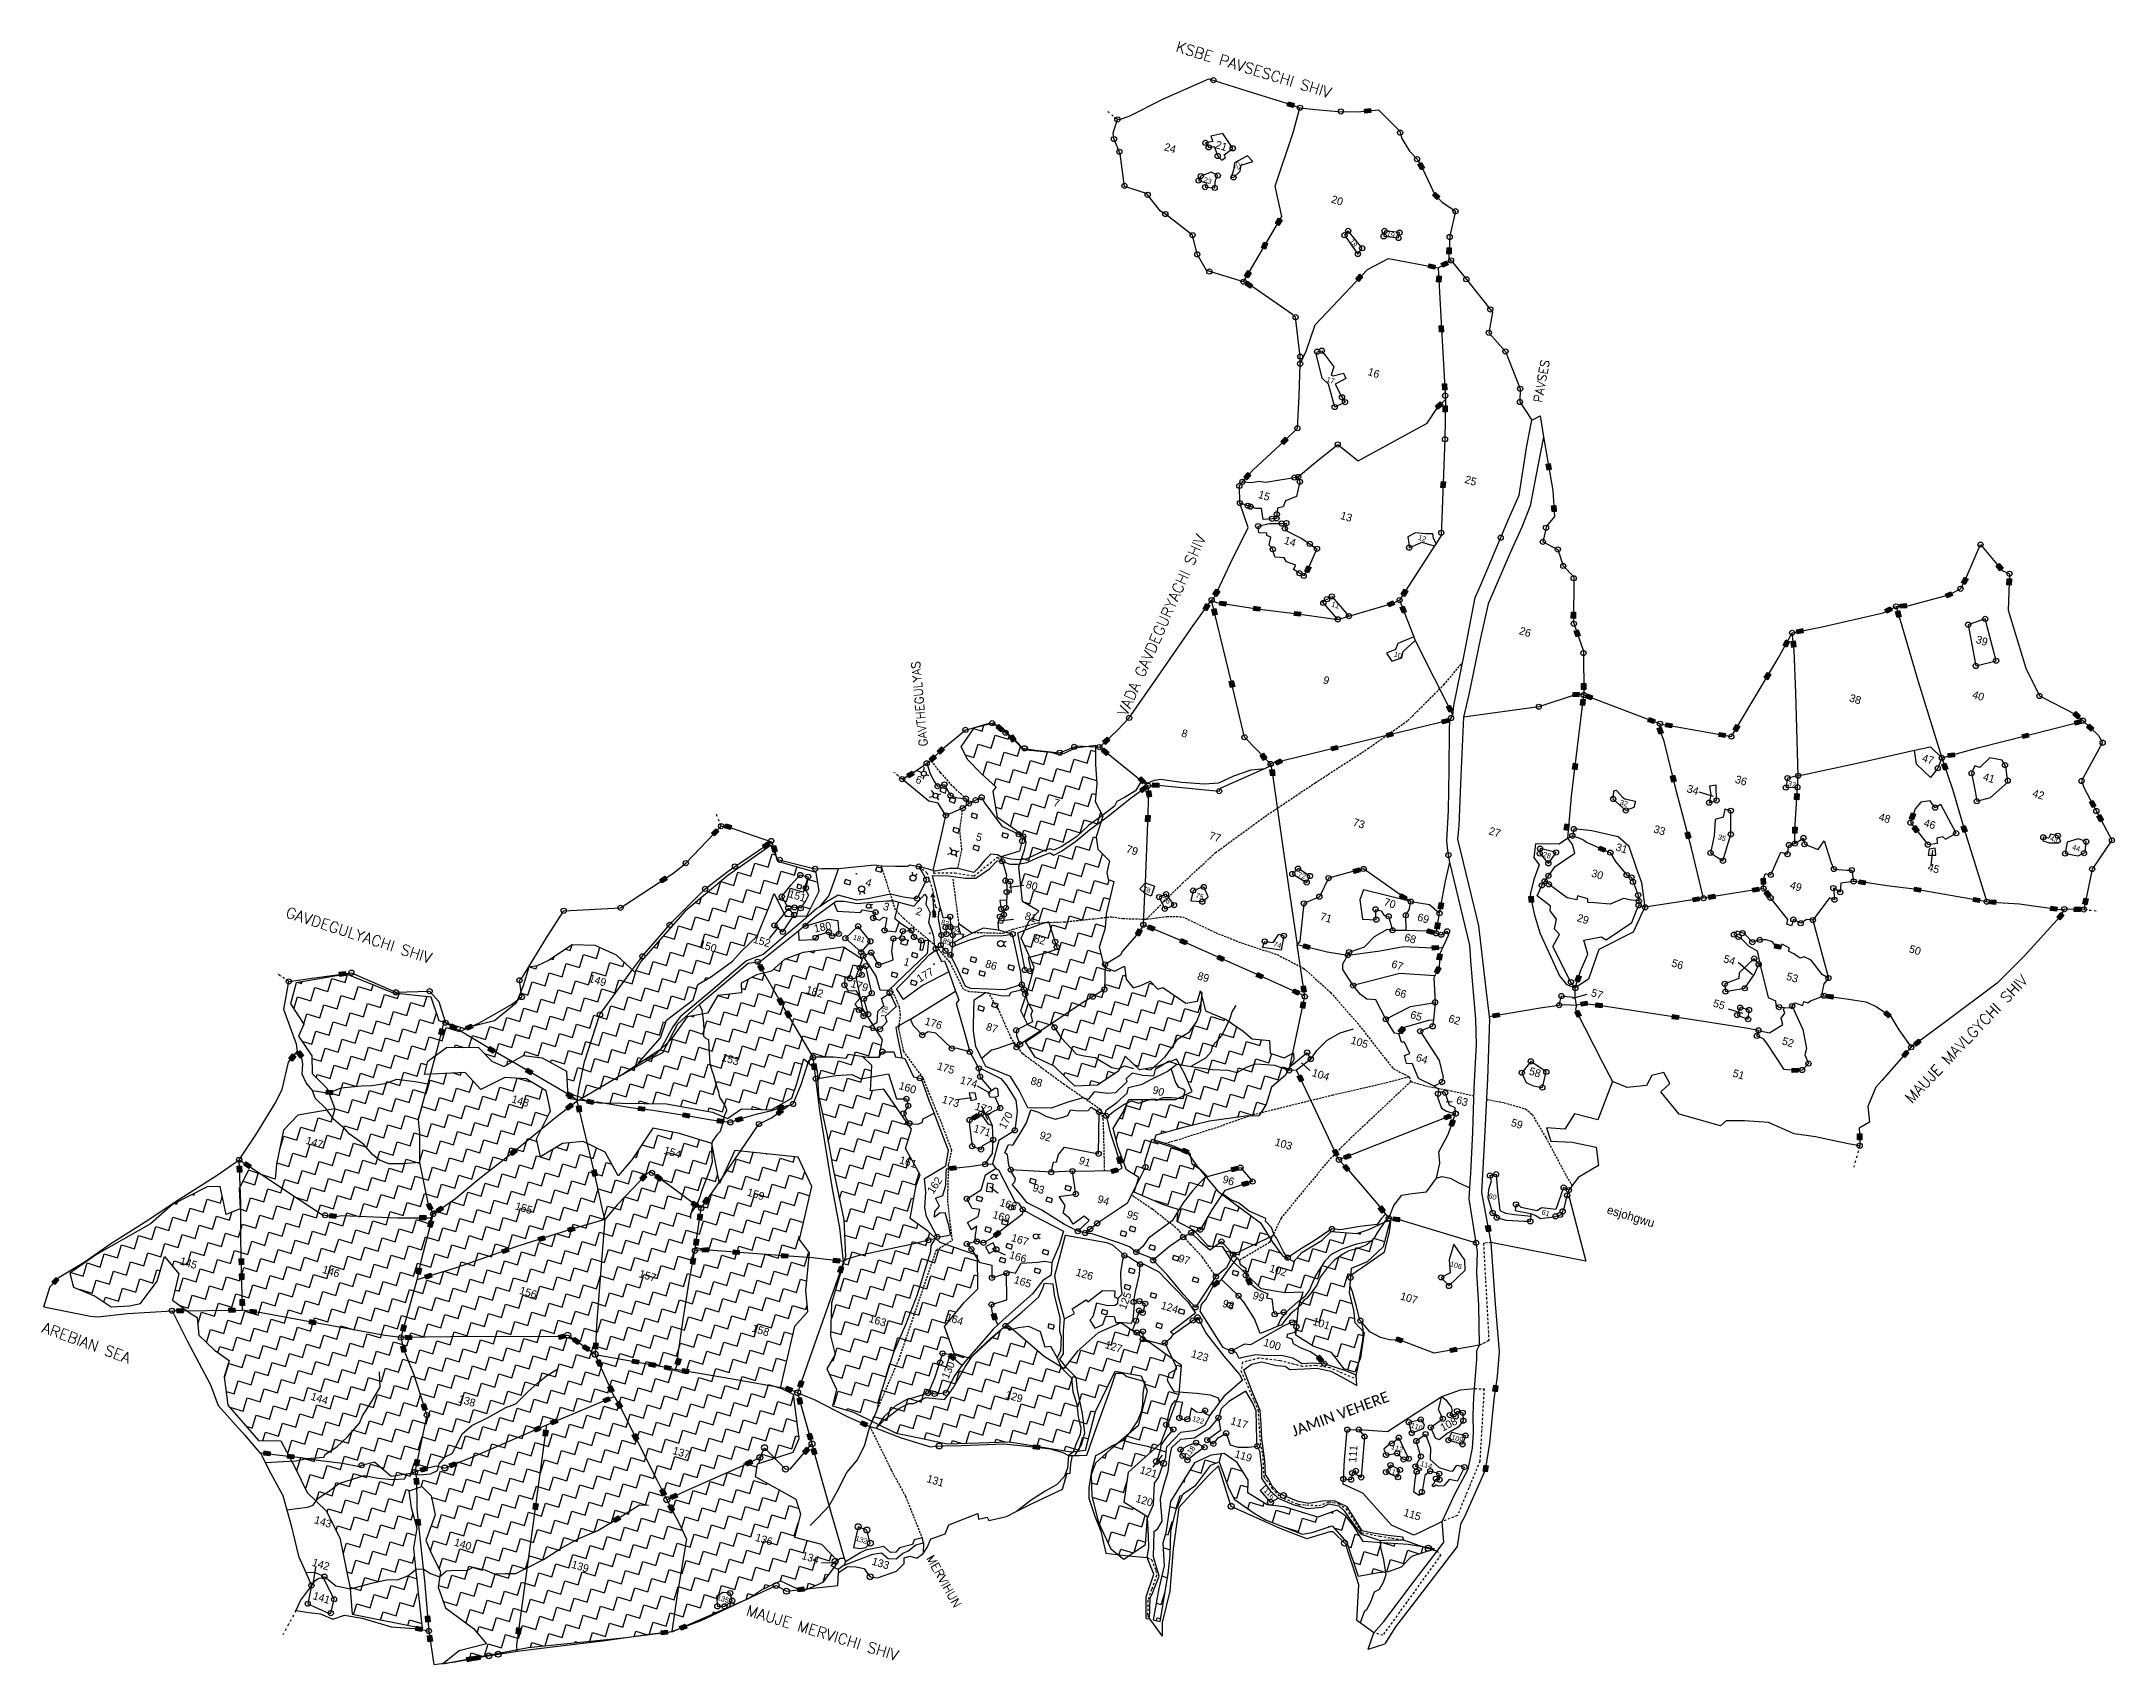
# Model space of a CAD drawing. Header units: metres. Extents: x 317586 to 322617, y 1862238 to 1866178.
import ezdxf

# ---------------------------------------------------------------- set-up
doc = ezdxf.new("R2010")
doc.units = ezdxf.units.M
for name, pattern in [('DASHDOT', [1, 0.5, -0.25, 0, -0.25]), ('DASHED', [0.75, 0.5, -0.25]), ('DIVIDE', [1.25, 0.5, -0.25, 0, -0.25, 0, -0.25])]:
    doc.linetypes.add(name, pattern=pattern)
for name, color, linetype in [('LINE_FOOTPATH', 1, 'DASHED'), ('LINE_WATER', 4, 'Continuous'), ('OFF', 1, 'Continuous'), ('OTHERS', 1, 'Continuous'), ('POLY_HATCH', 12, 'Continuous'), ('POLY_PARCEL', 6, 'Continuous'), ('POLY_WATER', 4, 'Continuous'), ('SYM_WELL', 1, 'Continuous'), ('TEXT_MAPOUT', 7, 'Continuous'), ('TEXT_PARCEL', 7, 'Continuous'), ('V_BOUND_LINE', 7, 'Continuous'), ('V_BOUND_STREAM_LINE', 7, 'DASHDOT'), ('V_DIVIDE_LINE', 7, 'DIVIDE')]:
    doc.layers.add(name, color=color, linetype=linetype)
doc.styles.add('Legend', font='calibri.ttf')
doc.styles.get("Standard").update_dxf_attribs({"font": 'simplex.shx'})
doc.styles.add('TEXT_MAP', font='')
doc.styles.get('TEXT_MAP').set_extended_font_data('Kruti Dev 050')
doc.dimstyles.get("Standard").update_dxf_attribs({"dimtxt": 0.18, "dimasz": 0.18, "dimexe": 0.18, "dimexo": 0.0625, "dimgap": 0.09, "dimtad": 0, "dimtih": 1, "dimtoh": 1, "dimdec": 4, "dimzin": 0, "dimdsep": 46, "dimtxsty": 'Standard', "dimcen": 0.09, "dimadec": 0, "dimazin": 0, "dimtfac": 1, "dimtdec": 4, "dimtofl": 0, "dimtmove": 0, "dimatfit": 3, "dimfxl": 1, "dimtolj": 1, "dimtzin": 0, "dimarcsym": 0})

msp = doc.modelspace()

# ---------------------------------------------------------------- texts
at = {"layer": 'TEXT_MAPOUT'}
for s, height, rotation, p in [('KSBE PAVSESCHI SHIV', 26.263, 343.0555, (320336.4, 1866154.6)), ('PAVSES', 21.01, 79.7284, (321227.1, 1865300.6)), ('VADA GAVDEGURYACHI SHIV', 26.263, 66.0961, (320219.6, 1864538.9)), ('GAVTHEGULYAS ', 21.01, 95.341, (319736.6, 1864468.3)), ('GAVDEGULYACHI SHIV', 26.263, 342.1323, (318176.6, 1864053.1)), ('MAUJE MAVLGYCHI SHIV', 26.263, 46.4689, (322124.6, 1863598.8)), ('AREBIAN SEA', 26.263, 339.9221, (317584.8, 1863045.9)), ('MERVIHUN', 21.01, 299.2359, (319732.4, 1862496.8)), ('MAUJE MERVICHI SHIV', 26.263, 343.0555, (319294.4, 1862358.7))]:
    msp.add_text(s, height=height, rotation=rotation, dxfattribs=at).set_placement(p)
for s, height, rotation, style, p in [('esjohgwu', 21.01, 343.0555, 'TEXT_MAP', (321383, 1863333.8)), ('JAMIN VEHERE', 26.263, 20.3003, 'Legend', (320625.7, 1862791.7))]:
    msp.add_text(s, height=height, rotation=rotation, dxfattribs=dict(at, style=style)).set_placement(p)
at = {"layer": 'TEXT_PARCEL', "style": 'TEXT_MAP'}
for s, height, rotation, p in [('21', 18.91, 343.0555, (320433.1, 1865920)), ('24', 18.91, 343.0555, (320308.6, 1865914.6)), ('22', 12.61, 65.4568, (320491.2, 1865865.6)), ('23', 12.61, 343.0555, (320404.7, 1865837.3)), ('20', 18.91, 343.0555, (320714.1, 1865787.5)), ('18', 12.61, 304.8232, (320758.6, 1865693)), ('19', 12.61, 343.0555, (320849.1, 1865706.8)), ('16', 18.91, 343.0555, (320802.8, 1865368.8)), ('17', 12.61, 343.0555, (320703, 1865352.6)), ('15', 18.91, 343.0555, (320536.9, 1865070.9)), ('25', 18.91, 343.0555, (321038.2, 1865107.4)), ('13', 18.91, 343.0555, (320736.3, 1865019.8)), ('14', 18.91, 343.0555, (320599.7, 1864959.4)), ('12', 12.61, 343.0555, (320925.6, 1864968.9)), ('11', 12.61, 343.0555, (320714.9, 1864806.8)), ('26', 18.91, 343.0555, (321170.3, 1864740.1)), ('39', 18.91, 343.0555, (322278.5, 1864718.7)), ('10', 12.61, 343.0555, (320866.8, 1864686)), ('9', 18.9, 343.0555, (320694.3, 1864620.5)), ('38', 18.91, 343.0555, (321971.4, 1864576.9)), ('40', 18.91, 343.0555, (322269.9, 1864585.1)), ('8', 18.9, 343.0555, (320350.6, 1864491.6)), ('47', 18.91, 343.0555, (322147.9, 1864431)), ('6', 18.9, 343.0555, (319705.6, 1864379)), ('36', 18.91, 343.0555, (321694.3, 1864379.4)), ('37', 12.61, 343.0555, (321822.5, 1864372.2)), ('7', 18.9, 343.0555, (320039.8, 1864322.8)), ('32', 12.61, 343.0555, (321414.7, 1864326.1)), ('34', 18.91, 343.0555, (321577.1, 1864356.7)), ('73', 18.91, 343.0555, (320766.9, 1864275.2)), ('33', 18.91, 343.0555, (321496.4, 1864258.7)), ('48', 18.91, 343.0555, (322042.5, 1864288.3)), ('46', 18.91, 343.0555, (322152, 1864273.7)), ('5', 18.9, 343.0555, (319851.9, 1864240)), ('79', 18.91, 343.0555, (320216.5, 1864210.1)), ('77', 18.91, 343.0555, (320417.6, 1864242.6)), ('27', 18.91, 343.0555, (321096.6, 1864254.2)), ('31', 18.91, 343.0555, (321404.5, 1864214.9)), ('35', 12.61, 343.0555, (321652.8, 1864242.1)), ('28', 12.61, 343.0555, (321228.2, 1864199.9)), ('45', 18.91, 343.0555, (322161.4, 1864166.3)), ('4', 18.9, 343.0555, (319583.9, 1864129.5)), ('80', 18.91, 343.0555, (319973.1, 1864124.7)), ('78', 12.61, 343.0555, (320256.6, 1864116.4)), ('72', 12.61, 343.0555, (320633.3, 1864150.4)), ('30', 18.91, 343.0555, (321345.5, 1864151.6)), ('49', 18.91, 343.0555, (321827.2, 1864122.6)), ('151', 18.91, 343.0555, (319397.2, 1864101.6)), ('3', 18.9, 343.0555, (319626.6, 1864071.2)), ('2', 18.9, 343.0555, (319706.2, 1864059.5)), ('76', 12.61, 343.0555, (320303.6, 1864090)), ('75', 12.61, 343.0555, (320385.5, 1864100.4)), ('70', 18.91, 343.0555, (320842, 1864081.5)), ('180', 18.91, 11.5556, (319462.5, 1864015.2)), ('83', 12.61, 343.0555, (319767.6, 1864035.3)), ('84', 12.61, 343.0555, (319794.6, 1864019.1)), ('81', 18.91, 343.0555, (319970.5, 1864047.9)), ('71', 18.91, 343.0555, (320687.1, 1864046.6)), ('69', 18.91, 343.0555, (320923.1, 1864045)), ('29', 18.91, 343.0555, (321310.6, 1864043.2)), ('150', 18.91, 343.0555, (319180.6, 1863979.3)), ('152', 18.91, 343.0555, (319311.2, 1863991.3)), ('181', 12.61, 343.0555, (319554.1, 1863999.2)), ('85', 12.61, 343.0555, (319771.5, 1863990.1)), ('82', 18.91, 343.0555, (319992.3, 1863993.2)), ('74', 12.61, 343.0555, (320574, 1863982.1)), ('68', 18.91, 343.0555, (320891.4, 1863996.1)), ('50', 18.91, 343.0555, (322116.4, 1863967.8)), ('1', 18.9, 343.0555, (319676.4, 1863936.9)), ('177', 18.91, 30.224, (319716.9, 1863893.6)), ('86', 18.91, 343.0555, (319874.5, 1863931.8)), ('67', 18.91, 343.0555, (320860.1, 1863931.2)), ('56', 18.91, 343.0555, (321539.9, 1863933.6)), ('54', 18.91, 343.0555, (321666, 1863943.9)), ('149', 18.91, 343.0555, (318912.6, 1863896.2)), ('182', 18.91, 343.0555, (319439.6, 1863868.9)), ('179', 18.91, 343.0555, (319548.3, 1863883.6)), ('89', 18.91, 343.0555, (320389.2, 1863902.1)), ('66', 18.91, 343.0555, (320868, 1863863.5)), ('57', 18.91, 343.0555, (321344.8, 1863861.4)), ('53', 18.91, 343.0555, (321818.5, 1863901.2)), ('178', 12.61, 79.1573, (319634.8, 1863807.2)), ('65', 18.91, 343.0555, (320906.1, 1863808.3)), ('55', 18.91, 343.0555, (321640.9, 1863835.9)), ('176', 18.91, 343.0555, (319727.8, 1863792.4)), ('87', 18.91, 343.0555, (319876.5, 1863778.8)), ('62', 18.91, 343.0555, (320998.6, 1863798.7)), ('105', 18.91, 343.0555, (320761.6, 1863746.3)), ('52', 18.91, 343.0555, (321808.1, 1863744.3)), ('153', 18.91, 343.0555, (319234.9, 1863704.7)), ('175', 18.91, 343.0555, (319757.8, 1863683.6)), ('104', 18.91, 343.0555, (320667.4, 1863667.3)), ('64', 18.91, 343.0555, (320919.7, 1863704.2)), ('58', 18.91, 343.0555, (321194, 1863671)), ('51', 18.91, 343.0555, (321688.2, 1863666.2)), ('160', 18.91, 343.0555, (319664.8, 1863635.9)), ('174', 18.91, 343.0555, (319813.6, 1863649.7)), ('88', 18.91, 343.0555, (319984.5, 1863647.7)), ('90', 18.91, 343.0555, (320280.4, 1863625.6)), ('148', 18.91, 343.0555, (318725.1, 1863603.6)), ('173', 18.91, 343.0555, (319769.6, 1863602.7)), ('172', 18.91, 343.0555, (319849.6, 1863585.7)), ('170', 18.91, 62.7435, (319924.8, 1863536.5)), ('63', 18.91, 343.0555, (321017.3, 1863601.1)), ('171', 18.91, 343.0555, (319846.1, 1863531.8)), ('92', 18.91, 343.0555, (320006.4, 1863515.4)), ('59', 18.91, 343.0555, (321150.4, 1863546.2)), ('147', 18.91, 343.0555, (318225.7, 1863502.9)), ('154', 18.91, 343.0555, (319094.4, 1863479.1)), ('161', 18.91, 343.0555, (319666.1, 1863455.5)), ('91', 18.91, 343.0555, (320101.8, 1863454.5)), ('103', 18.91, 343.0555, (320577.3, 1863499.3)), ('162', 18.91, 56.3451, (319749.7, 1863378.9)), ('96', 18.91, 343.0555, (320450.3, 1863408.7)), ('159', 18.91, 343.0555, (319296.4, 1863377.3)), ('93', 18.91, 343.0555, (319989.5, 1863388.3)), ('94', 18.91, 343.0555, (320146.9, 1863360.4)), ('155', 18.91, 343.0555, (318733.7, 1863343.7)), ('169', 18.91, 343.0555, (319892.4, 1863322.9)), ('168', 18.91, 343.0555, (319909.4, 1863352.4)), ('95', 18.91, 343.0555, (320217.9, 1863323.7)), ('61', 12.61, 343.0555, (321225.2, 1863331.4)), ('167', 18.91, 343.0555, (319937.7, 1863266.8)), ('145', 18.91, 343.0555, (317919.9, 1863210.4)), ('166', 18.91, 343.0555, (319932.9, 1863225.3)), ('97', 18.91, 343.0555, (320343, 1863216.9)), ('146', 18.91, 343.0555, (318265.9, 1863189.6)), ('157', 18.91, 343.0555, (319033.9, 1863179.4)), ('165', 18.91, 343.0555, (319944.3, 1863164.8)), ('126', 18.91, 343.0555, (320094.4, 1863183.3)), ('102', 18.91, 343.0555, (320564.2, 1863192.5)), ('106', 12.61, 343.0555, (321003, 1863205.9)), ('156', 18.91, 343.0555, (318744.2, 1863138.7)), ('125', 18.91, 69.0787, (320217, 1863098.4)), ('124', 18.91, 343.0555, (320300.9, 1863102.6)), ('98', 18.91, 343.0555, (320450.3, 1863107.2)), ('99', 18.91, 343.0555, (320523.4, 1863126.8)), ('107', 18.91, 343.0555, (320881.7, 1863125.2)), ('163', 18.91, 343.0555, (319592.1, 1863070.5)), ('164', 18.91, 343.0555, (319779.2, 1863073.7)), ('101', 18.91, 343.0555, (320669.1, 1863063.4)), ('158', 18.91, 343.0555, (319308.2, 1863047)), ('127', 18.91, 343.0555, (320165.1, 1863007)), ('100', 18.91, 343.0555, (320549.7, 1863012.7)), ('130', 18.91, 66.3384, (319786.5, 1862930)), ('123', 18.91, 343.0555, (320374.2, 1862985.2)), ('144', 18.91, 343.0555, (318237.7, 1862881.6)), ('138', 18.91, 343.0555, (318595.4, 1862875.6)), ('129', 18.91, 343.0555, (319923.4, 1862886)), ('122', 12.61, 343.0555, (320377.1, 1862830.2)), ('117', 18.91, 343.0555, (320469.8, 1862822.3)), ('110', 12.61, 343.0555, (320907.5, 1862814)), ('108', 18.91, 28.0352, (320986.5, 1862803.6)), ('118', 12.61, 53.9519, (320369.6, 1862740.1)), ('111', 18.91, 85.659, (320776.4, 1862728.1)), ('112', 12.61, 343.0555, (320859.9, 1862761.9)), ('109', 12.61, 343.0555, (321006, 1862785)), ('137', 18.91, 343.0555, (319116, 1862750)), ('121', 18.91, 343.0555, (320249.9, 1862703.5)), ('119', 18.91, 343.0555, (320479.6, 1862742)), ('114', 12.61, 343.0555, (320930.7, 1862721.1)), ('131', 18.91, 343.0555, (319732.6, 1862681.9)), ('116', 12.61, 314.4047, (320550.8, 1862659.7)), ('113', 12.61, 343.0555, (320851.7, 1862704.2)), ('120', 18.91, 343.0555, (320239.5, 1862633.9)), ('115', 18.91, 343.0555, (320889.7, 1862599.8)), ('143', 18.91, 343.0555, (318246.3, 1862582)), ('140', 18.91, 343.0555, (318585.6, 1862527.6)), ('136', 18.91, 343.0555, (319316.5, 1862539.1)), ('132', 12.61, 343.0555, (319560.1, 1862539.4)), ('142', 18.91, 343.0555, (318241.1, 1862478.7)), ('139', 18.91, 343.0555, (318870.4, 1862473.7)), ('134', 18.91, 343.0555, (319429.1, 1862495.1)), ('133', 18.91, 343.0555, (319599.5, 1862481.4)), ('141', 18.91, 343.0555, (318242.9, 1862397.7)), ('135', 12.61, 343.0555, (319224.4, 1862395.9))]:
    msp.add_text(s, height=height, rotation=rotation, dxfattribs=at).set_placement(p)
at = {"layer": 'TEXT_PARCEL', "ltscale": 10, "style": 'TEXT_MAP'}
for s, height, p in [('41', 18.91, (322295.7, 1864385.7)), ('42', 18.91, (322415.8, 1864345.6)), ('43', 12.61, (322458.6, 1864238.4)), ('44', 12.61, (322512.5, 1864217.1)), ('60', 12.61, (321096.2, 1863371.1))]:
    msp.add_text(s, height=height, rotation=343.0555, dxfattribs=at).set_placement(p)

# ---------------------------------------------------------------- hatches: boundary and pattern name
for points in [[(320623.3, 1866018.3), (320626, 1866028), (320611.9, 1866031.9), (320609.2, 1866022.1)], [(320812, 1866005.6), (320811, 1866015.7), (320796.4, 1866014.2), (320797.4, 1866004.2)], [(320932.8, 1865866.9), (320941.8, 1865871.5), (320935.1, 1865884.5), (320926.1, 1865879.9)], [(320971.9, 1865794.6), (320979.1, 1865801.7), (320968.8, 1865812.1), (320961.6, 1865804.9)], [(320580.2, 1865737.1), (320588.9, 1865732), (320596.3, 1865744.7), (320587.6, 1865749.8)], [(320546.8, 1865677.5), (320556.3, 1865673.9), (320561.4, 1865687.6), (320552, 1865691.1)], [(320966.1, 1865625.8), (320967.9, 1865635.7), (320953.6, 1865638.4), (320951.7, 1865628.5)], [(320982.4, 1865639.7), (320986.5, 1865630.4), (320999.9, 1865636.3), (320995.8, 1865645.6)], [(320996.5, 1865663.1), (321006.6, 1865662.7), (321007.2, 1865677.3), (320997.1, 1865677.7)], [(320521.7, 1865617.1), (320513, 1865622.2), (320505.6, 1865609.6), (320514.3, 1865604.5)], [(320519.2, 1865579.5), (320524.8, 1865587.9), (320512.6, 1865596.1), (320507, 1865587.6)], [(320792.7, 1865606.2), (320785.3, 1865613.1), (320775.3, 1865602.5), (320782.7, 1865595.5)], [(320971.3, 1865594.8), (320981.4, 1865593.9), (320982.7, 1865608.5), (320972.6, 1865609.4)], [(320978.4, 1865473.2), (320988.5, 1865473.8), (320987.6, 1865488.4), (320977.5, 1865487.8)], [(320995.6, 1865347.5), (320985.5, 1865346.9), (320986.3, 1865332.3), (320996.4, 1865332.9)], [(320968.7, 1865293.7), (320975.2, 1865286), (320986.4, 1865295.5), (320979.8, 1865303.2)], [(320987, 1865279.2), (320997.1, 1865278.9), (320997.4, 1865293.5), (320987.3, 1865293.8)], [(320611.2, 1865210.4), (320604.1, 1865217.5), (320593.7, 1865207.3), (320600.8, 1865200.1)], [(320520.9, 1865125.1), (320513.5, 1865132), (320503.5, 1865121.4), (320510.8, 1865114.4)], [(321239.8, 1865137.7), (321249.8, 1865139.4), (321247.3, 1865153.8), (321237.4, 1865152.1)], [(320981.6, 1865095.8), (320991.7, 1865094.8), (320993.2, 1865109.4), (320983.1, 1865110.4)], [(321251.6, 1865037), (321261.6, 1865037.6), (321260.7, 1865052.2), (321250.6, 1865051.5)], [(320666.7, 1864901.7), (320657.5, 1864905.8), (320651.6, 1864892.5), (320660.8, 1864888.4)], [(322338.6, 1864893.2), (322346.3, 1864899.7), (322336.9, 1864910.9), (322329.1, 1864904.4)], [(320428.7, 1864836.3), (320437.2, 1864830.7), (320445.2, 1864842.9), (320436.8, 1864848.5)], [(320885.2, 1864836.9), (320893.7, 1864831.4), (320901.6, 1864843.7), (320893.1, 1864849.2)], [(322223.6, 1864833.5), (322219.4, 1864842.7), (322206.1, 1864836.7), (322210.3, 1864827.5)], [(322245.4, 1864865.1), (322254.3, 1864860.2), (322261.3, 1864873), (322252.5, 1864877.9)], [(322355.6, 1864859.3), (322365.7, 1864858.9), (322366.3, 1864873.5), (322356.2, 1864873.9)], [(320405.2, 1864800.7), (320414.2, 1864796.1), (320420.8, 1864809.1), (320411.8, 1864813.7)], [(320435.8, 1864801.5), (320425.9, 1864799.2), (320429.4, 1864785), (320439.2, 1864787.3)], [(320446.6, 1864820), (320445, 1864810), (320459.5, 1864807.8), (320461, 1864817.8)], [(320528.7, 1864807.3), (320527.2, 1864797.3), (320541.6, 1864795.1), (320543.2, 1864805.1)], [(320627.1, 1864794.8), (320625.8, 1864784.8), (320640.3, 1864783), (320641.6, 1864793)], [(320852.1, 1864815.2), (320856, 1864805.9), (320869.5, 1864811.6), (320865.5, 1864820.9)], [(320888.4, 1864790.5), (320897.9, 1864794.1), (320892.6, 1864807.8), (320883.2, 1864804.2)], [(321298.4, 1864778.1), (321308.5, 1864778), (321308.6, 1864792.7), (321298.5, 1864792.7)], [(322059.4, 1864799.2), (322064, 1864790.2), (322077, 1864796.9), (322072.3, 1864805.9)], [(322088.8, 1864780.1), (322098.6, 1864782.8), (322094.6, 1864796.9), (322084.9, 1864794.1)], [(322112, 1864803.8), (322111.3, 1864813.9), (322096.7, 1864812.8), (322097.4, 1864802.8)], [(321310.2, 1864733.2), (321319.7, 1864736.6), (321314.9, 1864750.4), (321305.4, 1864747)], [(321861.1, 1864743.1), (321859.1, 1864753.1), (321844.8, 1864750.1), (321846.8, 1864740.2)], [(321812.1, 1864713.1), (321821, 1864708.3), (321828, 1864721.1), (321819.1, 1864726)], [(321833.4, 1864707.6), (321843.4, 1864708.9), (321841.6, 1864723.4), (321831.6, 1864722.1)], [(321766.6, 1864634.3), (321775.2, 1864629.1), (321782.8, 1864641.6), (321774.1, 1864646.8)], [(320478.1, 1864627), (320468.3, 1864624.6), (320471.7, 1864610.4), (320481.5, 1864612.8)], [(321317, 1864587.5), (321317.4, 1864597.6), (321302.8, 1864598.3), (321302.3, 1864588.2)], [(321332.2, 1864580.8), (321322.1, 1864582), (321320.4, 1864567.5), (321330.4, 1864566.3)], [(321323.3, 1864605.4), (321333.4, 1864605.5), (321333.3, 1864620.1), (321323.2, 1864620)], [(321346.6, 1864580.5), (321349.9, 1864590.1), (321336.1, 1864594.8), (321332.8, 1864585.2)], [(321000.8, 1864525), (320998.4, 1864534.9), (320984.2, 1864531.4), (320986.6, 1864521.6)], [(321001.7, 1864549.9), (321010.7, 1864554.4), (321004.1, 1864567.5), (320995.1, 1864562.9)], [(321497.9, 1864522.6), (321501.5, 1864532), (321487.8, 1864537.3), (321484.2, 1864527.9)], [(322526.7, 1864534.4), (322533.3, 1864542), (322522.3, 1864551.6), (322515.7, 1864544)], [(322519.1, 1864528.4), (322521.8, 1864518.7), (322535.9, 1864522.6), (322533.2, 1864532.3)], [(319914.1, 1864502.9), (319920.5, 1864510.8), (319909.1, 1864520), (319902.8, 1864512.1)], [(319942.4, 1864477.7), (319950.7, 1864483.6), (319942.2, 1864495.5), (319934, 1864489.7)], [(320178.6, 1864482.1), (320171.7, 1864489.5), (320161, 1864479.5), (320167.9, 1864472.1)], [(320866.1, 1864492.4), (320863.7, 1864502.3), (320849.5, 1864498.8), (320851.9, 1864489)], [(321511.7, 1864496.7), (321521.2, 1864500.2), (321516.1, 1864513.9), (321506.6, 1864510.4)], [(321528.5, 1864524.6), (321526.8, 1864514.7), (321541.2, 1864512.3), (321542.9, 1864522.2)], [(321670.9, 1864488.5), (321672.6, 1864498.5), (321658.2, 1864500.9), (321656.5, 1864490.9)], [(321691.1, 1864508.1), (321699.8, 1864502.9), (321707.3, 1864515.4), (321698.6, 1864520.6)], [(322408.8, 1864489.6), (322406.3, 1864499.4), (322392.2, 1864495.8), (322394.6, 1864486)], [(322559.3, 1864504.1), (322566.3, 1864511.4), (322555.7, 1864521.5), (322548.7, 1864514.2)], [(319757.6, 1864439.6), (319750.6, 1864446.9), (319740.1, 1864436.8), (319747.1, 1864429.5)], [(319777.2, 1864458.5), (319770.2, 1864465.8), (319759.6, 1864455.6), (319766.6, 1864448.3)], [(320169.7, 1864445.4), (320176.1, 1864453.2), (320164.8, 1864462.5), (320158.4, 1864454.6)], [(320551.5, 1864433.3), (320559.8, 1864439.1), (320551.3, 1864451), (320543, 1864445.1)], [(320597, 1864428.1), (320592.4, 1864437.1), (320579.4, 1864430.5), (320584, 1864421.5)], [(320731.9, 1864459.5), (320729.5, 1864469.3), (320715.3, 1864465.8), (320717.8, 1864456)], [(322228.2, 1864441.5), (322227.1, 1864451.5), (322212.5, 1864449.8), (322213.7, 1864439.8)], [(319685.8, 1864400), (319690.9, 1864391.2), (319703.5, 1864398.5), (319698.5, 1864407.3)], [(320257.4, 1864375.9), (320264.8, 1864382.8), (320254.7, 1864393.5), (320247.4, 1864386.5)], [(320297, 1864367.5), (320297.5, 1864377.6), (320282.9, 1864378.4), (320282.4, 1864368.3)], [(320569, 1864395.4), (320579, 1864396.8), (320577, 1864411.2), (320567, 1864409.9)], [(321301.6, 1864411.8), (321311.6, 1864410.6), (321313.4, 1864425.1), (321303.3, 1864426.4)], [(321542.6, 1864380.6), (321552.4, 1864383), (321548.9, 1864397.2), (321539.1, 1864394.8)], [(322202.5, 1864409.3), (322212.1, 1864412.5), (322207.3, 1864426.4), (322197.8, 1864423.1)], [(320251.3, 1864363.7), (320257.2, 1864355.5), (320269, 1864364), (320263.1, 1864372.2)], [(320269.5, 1864343.7), (320279.5, 1864345.5), (320276.8, 1864359.9), (320266.9, 1864358.1)], [(321851.1, 1864352.1), (321841, 1864352.7), (321840.2, 1864338.1), (321850.3, 1864337.5)], [(322562.4, 1864318.5), (322571.3, 1864323.2), (322564.4, 1864336.1), (322555.5, 1864331.4)], [(319257.6, 1864265.3), (319260.4, 1864275), (319246.4, 1864279.1), (319243.5, 1864269.4)], [(320265.4, 1864284.8), (320275.5, 1864284.5), (320276.1, 1864299.1), (320266, 1864299.4)], [(321280.8, 1864264.3), (321290.8, 1864262.7), (321293.1, 1864277.2), (321283.1, 1864278.8)], [(322119.3, 1864292.1), (322128.9, 1864288.9), (322133.5, 1864302.8), (322123.9, 1864306)], [(322580.7, 1864284.1), (322589.7, 1864288.8), (322582.8, 1864301.7), (322573.8, 1864297)], [(319212.1, 1864256.8), (319219.5, 1864249.8), (319229.5, 1864260.4), (319222.2, 1864267.4)], [(319336, 1864227), (319341.6, 1864218.6), (319353.7, 1864226.7), (319348.1, 1864235.1)], [(319361.2, 1864209.9), (319370.9, 1864212.7), (319366.8, 1864226.7), (319357.1, 1864223.9)], [(321578.5, 1864243.1), (321588.2, 1864245.6), (321584.6, 1864259.8), (321574.8, 1864257.2)], [(321835.9, 1864256.5), (321846, 1864256.4), (321846.2, 1864271), (321836, 1864271.1)], [(322134.7, 1864257.1), (322142.6, 1864263.4), (322133.5, 1864274.8), (322125.6, 1864268.6)], [(322249, 1864258.1), (322258.7, 1864261), (322254.5, 1864275), (322244.8, 1864272.1)], [(321377.8, 1864210.2), (321381.6, 1864219.6), (321368, 1864225.1), (321364.2, 1864215.7)], [(319086.4, 1864144), (319092, 1864135.6), (319104.2, 1864143.6), (319098.6, 1864152)], [(320785.9, 1864162.4), (320783.5, 1864172.2), (320769.3, 1864168.7), (320771.7, 1864158.9)], [(321754.1, 1864115.5), (321752.5, 1864125.4), (321738.1, 1864123.1), (321739.7, 1864113.1)], [(321759.6, 1864132.1), (321769.7, 1864132.5), (321769.1, 1864147.1), (321759, 1864146.8)], [(322010.5, 1864131.2), (322011.9, 1864141.2), (321997.4, 1864143.2), (321996, 1864133.2)], [(322144.6, 1864113.2), (322146.4, 1864123.2), (322132, 1864125.7), (322130.2, 1864115.7)], [(320893.7, 1864093.5), (320898.9, 1864102.2), (320886.4, 1864109.6), (320881.2, 1864101)], [(320975.6, 1864074), (320985.5, 1864072.1), (320988.2, 1864086.5), (320978.2, 1864088.4)], [(321205.6, 1864103.8), (321195.5, 1864103.1), (321196.5, 1864088.5), (321206.6, 1864089.2)], [(321608.9, 1864092), (321607.4, 1864102), (321592.9, 1864099.7), (321594.5, 1864089.7)], [(321631.4, 1864105.8), (321633, 1864095.8), (321647.4, 1864098.2), (321645.8, 1864108.1)], [(321774.7, 1864117.7), (321766.6, 1864111.7), (321775.2, 1864099.9), (321783.4, 1864105.9)], [(322275.1, 1864100.7), (322273.3, 1864090.8), (322287.7, 1864088.3), (322289.5, 1864098.2)], [(322327.5, 1864083.6), (322328.2, 1864093.7), (322313.6, 1864094.7), (322312.9, 1864084.6)], [(322462.5, 1864079.1), (322461.1, 1864069.1), (322475.5, 1864067), (322477, 1864077)], [(322519.1, 1864076.7), (322519, 1864066.6), (322533.6, 1864066.4), (322533.8, 1864076.5)], [(322539.5, 1864084.6), (322549.5, 1864082.5), (322552.4, 1864096.8), (322542.5, 1864098.9)], [(320256.9, 1864019.3), (320248.1, 1864024.4), (320240.7, 1864011.8), (320249.5, 1864006.7)], [(320274, 1864033.8), (320270.1, 1864024.5), (320283.5, 1864018.8), (320287.5, 1864028.2)], [(320961.9, 1864010.6), (320964.6, 1864020.3), (320950.5, 1864024.2), (320947.8, 1864014.5)], [(320967.3, 1864024.9), (320977.3, 1864023.3), (320979.7, 1864037.7), (320969.7, 1864039.3)], [(322476.6, 1864053.2), (322484, 1864046.4), (322493.9, 1864057.3), (322486.4, 1864064.1)], [(320362, 1863985.4), (320366.1, 1863994.6), (320352.8, 1864000.5), (320348.7, 1863991.3)], [(320649.8, 1863987.8), (320647.3, 1863978), (320661.5, 1863974.4), (320663.9, 1863984.2)], [(320975.9, 1863974), (320975.2, 1863984.1), (320960.6, 1863983), (320961.3, 1863972.9)], [(321805.8, 1863974.6), (321807.8, 1863984.5), (321793.4, 1863987.5), (321791.4, 1863977.5)], [(319332.8, 1863938.9), (319324, 1863933.9), (319331.3, 1863921.2), (319340, 1863926.2)], [(320452.1, 1863945.2), (320456.2, 1863954.4), (320442.9, 1863960.4), (320438.8, 1863951.1)], [(320966.3, 1863919.9), (320975.3, 1863915.4), (320981.8, 1863928.5), (320972.7, 1863933)], [(320984.9, 1863962.4), (320974.9, 1863964.1), (320972.4, 1863949.7), (320982.4, 1863948)], [(318324.3, 1863910.8), (318322.9, 1863920.8), (318308.4, 1863918.8), (318309.8, 1863908.8)], [(320546.6, 1863902.9), (320550.7, 1863912.2), (320537.4, 1863918.2), (320533.3, 1863908.9)], [(320634.6, 1863863), (320639.2, 1863872), (320626.2, 1863878.6), (320621.6, 1863869.6)], [(320645, 1863870.2), (320655, 1863871.7), (320652.9, 1863886.1), (320642.9, 1863884.6)], [(321308.1, 1863897.7), (321317.7, 1863894.7), (321322.1, 1863908.6), (321312.4, 1863911.7)], [(319378.2, 1863839.4), (319387, 1863844.5), (319379.7, 1863857.1), (319371, 1863852.1)], [(319396.9, 1863807.3), (319405.6, 1863812.4), (319398.2, 1863825.1), (319389.5, 1863820)], [(320653.7, 1863845.3), (320643.8, 1863847.4), (320640.8, 1863833.1), (320650.7, 1863831)], [(321313.2, 1863809), (321322.2, 1863813.6), (321315.5, 1863826.6), (321306.5, 1863822)], [(321321.4, 1863846.1), (321323.4, 1863836.2), (321337.8, 1863839.1), (321335.8, 1863849)], [(321359, 1863844.4), (321357.8, 1863834.4), (321372.3, 1863832.7), (321373.5, 1863842.7)], [(321919.6, 1863865.9), (321918.3, 1863855.8), (321932.8, 1863853.9), (321934.1, 1863864)], [(322067.4, 1863808.2), (322074.2, 1863815.7), (322063.4, 1863825.6), (322056.6, 1863818.1)], [(318563.2, 1863779.9), (318553.4, 1863782.4), (318549.8, 1863768.3), (318559.6, 1863765.8)], [(318589.8, 1863777.4), (318594.8, 1863786.2), (318582.1, 1863793.4), (318577.1, 1863784.6)], [(318615.6, 1863787.3), (318619.6, 1863778), (318633, 1863783.9), (318629, 1863793.1)], [(320878.5, 1863776.1), (320886.2, 1863769.6), (320895.6, 1863780.8), (320887.9, 1863787.3)], [(321107.7, 1863818), (321109.4, 1863808), (321123.8, 1863810.5), (321122.1, 1863820.5)], [(321557.7, 1863804), (321559.2, 1863814), (321544.8, 1863816.2), (321543.2, 1863806.2)], [(318213.1, 1863728.3), (318205.1, 1863722.1), (318214.1, 1863710.6), (318222.1, 1863716.7)], [(318681.6, 1863722.8), (318686.7, 1863731.5), (318674, 1863738.9), (318669, 1863730.1)], [(322117.3, 1863722.6), (322109.8, 1863729.3), (322100.1, 1863718.4), (322107.6, 1863711.7)], [(322129.2, 1863747.6), (322135.2, 1863739.4), (322146.9, 1863748.2), (322140.9, 1863756.3)], [(318203.2, 1863714.6), (318195.3, 1863721), (318186.1, 1863709.6), (318194, 1863703.2)], [(318773.3, 1863669.7), (318778.4, 1863678.5), (318765.7, 1863685.8), (318760.7, 1863677.1)], [(319465.2, 1863697.5), (319455.2, 1863696.2), (319457.1, 1863681.7), (319467.1, 1863683)], [(321849, 1863676.1), (321848.5, 1863686.2), (321833.9, 1863685.4), (321834.4, 1863675.3)], [(318277.4, 1863633), (318276.5, 1863622.9), (318291.1, 1863621.7), (318291.9, 1863631.8)], [(318872.1, 1863613.1), (318876.4, 1863622.2), (318863.2, 1863628.5), (318858.9, 1863619.3)], [(320642.4, 1863670.3), (320633.3, 1863665.9), (320639.6, 1863652.8), (320648.7, 1863657.1)], [(318875.9, 1863592.7), (318869.8, 1863600.8), (318858.2, 1863591.9), (318864.3, 1863583.9)], [(318894.4, 1863595.4), (318884.3, 1863593.9), (318886.5, 1863579.4), (318896.5, 1863580.9)], [(318911.8, 1863611.2), (318909.3, 1863601.4), (318923.4, 1863597.8), (318925.9, 1863607.6)], [(319048.6, 1863581.3), (319049.8, 1863591.4), (319035.3, 1863593.1), (319034.1, 1863583.1)], [(319156.8, 1863565), (319158.6, 1863575), (319144.1, 1863577.5), (319142.4, 1863567.6)], [(319386.2, 1863580.4), (319379.7, 1863588.2), (319368.5, 1863578.8), (319375, 1863571)], [(319388.1, 1863587.4), (319384.9, 1863597), (319371, 1863592.5), (319374.2, 1863582.9)], [(319843.7, 1863569.1), (319848.6, 1863560.2), (319861.4, 1863567.2), (319856.5, 1863576.1)], [(321006.8, 1863565.8), (321003.1, 1863575.2), (320989.5, 1863569.9), (320993.2, 1863560.4)], [(319240.3, 1863551.8), (319241.6, 1863561.8), (319227.1, 1863563.7), (319225.8, 1863553.6)], [(319270.4, 1863564.2), (319273.6, 1863554.6), (319287.5, 1863559.2), (319284.3, 1863568.8)], [(321016.7, 1863558.3), (321007.2, 1863561.8), (321002.1, 1863548.1), (321011.6, 1863544.6)], [(321993.1, 1863512.3), (322003.3, 1863512.3), (322003.3, 1863526.9), (321993.2, 1863526.9)], [(318740.2, 1863483.3), (318733.9, 1863491.3), (318722.4, 1863482.2), (318728.7, 1863474.3)], [(320199.7, 1863454.2), (320209.3, 1863457.4), (320204.7, 1863471.3), (320195.1, 1863468.1)], [(320366.4, 1863477), (320370.5, 1863486.3), (320357.2, 1863492.2), (320353.1, 1863482.9)], [(320725, 1863472.2), (320734.1, 1863476.5), (320727.9, 1863489.7), (320718.8, 1863485.4)], [(320746.1, 1863473.6), (320749.8, 1863464.2), (320763.4, 1863469.6), (320759.7, 1863479)], [(318071.3, 1863448.4), (318061.2, 1863448), (318061.8, 1863433.4), (318071.9, 1863433.7)], [(318082.4, 1863458.8), (318076.7, 1863450.4), (318088.9, 1863442.3), (318094.5, 1863450.7)], [(318924.4, 1863423.3), (318934.3, 1863425.5), (318931.2, 1863439.8), (318921.3, 1863437.6)], [(319055.3, 1863422.5), (319048, 1863429.5), (319037.9, 1863418.9), (319045.2, 1863411.9)], [(319080.6, 1863428.5), (319074.6, 1863420.3), (319086.4, 1863411.7), (319092.4, 1863419.9)], [(319789.7, 1863447.6), (319790.7, 1863437.5), (319805.2, 1863439), (319804.2, 1863449.1)], [(320198.4, 1863434.8), (320195.3, 1863444.4), (320181.4, 1863440), (320184.5, 1863430.3)], [(320489.9, 1863438.1), (320487.6, 1863447.9), (320473.4, 1863444.6), (320475.7, 1863434.7)], [(320751.4, 1863452.6), (320743.9, 1863445.8), (320753.7, 1863435), (320761.2, 1863441.8)], [(319191, 1863360.9), (319199.3, 1863355.1), (319207.6, 1863367.2), (319199.3, 1863372.9)], [(320515.7, 1863403), (320512.8, 1863412.6), (320498.8, 1863408.5), (320501.7, 1863398.8)], [(318286.1, 1863332.9), (318285.1, 1863322.8), (318299.7, 1863321.3), (318300.7, 1863331.4)], [(318518.9, 1863318), (318518.9, 1863328.1), (318504.3, 1863328.1), (318504.3, 1863318)], [(318526.4, 1863341), (318535.5, 1863345.4), (318529, 1863358.6), (318520, 1863354.1)], [(318543.5, 1863343), (318549.3, 1863334.8), (318561.2, 1863343.2), (318555.4, 1863351.5)], [(319175.4, 1863347.1), (319180.6, 1863355.8), (319168, 1863363.3), (319162.8, 1863354.6)], [(319189.8, 1863330.6), (319179.8, 1863332.1), (319177.7, 1863317.6), (319187.7, 1863316.2)], [(320839, 1863334.2), (320846.8, 1863340.5), (320837.7, 1863351.9), (320829.8, 1863345.6)], [(320867.2, 1863325.3), (320865.8, 1863315.3), (320880.3, 1863313.2), (320881.7, 1863323.2)], [(318537, 1863313.7), (318527.3, 1863316.3), (318523.6, 1863302.1), (318533.4, 1863299.6)], [(318808.2, 1863269.6), (318805.1, 1863279.2), (318791.2, 1863274.8), (318794.2, 1863265.2)], [(318880.2, 1863292.3), (318877.3, 1863302.1), (318863.3, 1863298), (318866.1, 1863288.3)], [(319168.8, 1863257.1), (319178.8, 1863255.5), (319181, 1863270), (319171, 1863271.5)], [(319896.3, 1863283.4), (319902.4, 1863275.3), (319914, 1863284.1), (319907.9, 1863292.2)], [(321093, 1863288.7), (321103, 1863290.5), (321100.3, 1863304.9), (321090.4, 1863303.1)], [(318066.1, 1863208.9), (318076.2, 1863209.1), (318075.9, 1863223.7), (318065.8, 1863223.5)], [(318720, 1863240.7), (318716.7, 1863250.3), (318702.9, 1863245.5), (318706.2, 1863235.9)], [(319173.4, 1863224.2), (319163.5, 1863226.1), (319160.8, 1863211.7), (319170.8, 1863209.8)], [(319188.8, 1863249.3), (319189.7, 1863239.2), (319204.2, 1863240.5), (319203.3, 1863250.6)], [(319264.9, 1863244.7), (319264.1, 1863234.6), (319278.7, 1863233.5), (319279.4, 1863243.6)], [(319396.1, 1863224.6), (319396.8, 1863234.7), (319382.2, 1863235.8), (319381.5, 1863225.7)], [(319521.9, 1863213), (319523, 1863223.1), (319508.5, 1863224.7), (319507.4, 1863214.6)], [(317610.9, 1863167.7), (317618.1, 1863160.6), (317628.4, 1863171.1), (317621.2, 1863178.2)], [(318066.9, 1863172.5), (318077, 1863172.7), (318076.7, 1863187.3), (318066.6, 1863187.1)], [(318494.8, 1863187.3), (318504.7, 1863185.1), (318507.8, 1863199.4), (318497.9, 1863201.6)], [(318516.4, 1863183.9), (318519.3, 1863174.2), (318533.3, 1863178.5), (318530.4, 1863188.2)], [(319532.5, 1863202.6), (319522.9, 1863205.8), (319518.3, 1863191.9), (319527.9, 1863188.7)], [(320444.6, 1863163.1), (320438.6, 1863171.3), (320426.8, 1863162.7), (320432.7, 1863154.5)], [(320517.2, 1863176.6), (320508.2, 1863172), (320514.8, 1863159), (320523.8, 1863163.5)], [(318068.3, 1863109.6), (318078.4, 1863109.9), (318078.1, 1863124.5), (318068, 1863124.2)], [(317914.7, 1863102.2), (317914.8, 1863092.1), (317929.5, 1863092.3), (317929.3, 1863102.4)], [(318055.6, 1863093.4), (318055.5, 1863103.6), (318040.9, 1863103.4), (318041, 1863093.3)], [(318092.8, 1863101.2), (318091.5, 1863091.1), (318106, 1863089.2), (318107.3, 1863099.2)], [(318237.6, 1863075.7), (318235.7, 1863065.8), (318250.1, 1863063.1), (318251.9, 1863073.1)], [(319900.8, 1863091.1), (319891.2, 1863088), (319895.7, 1863074.1), (319905.3, 1863077.2)], [(318457.7, 1863049.5), (318467.5, 1863046.8), (318471.3, 1863060.9), (318461.6, 1863063.6)], [(318469.1, 1863037.6), (318469, 1863027.5), (318483.7, 1863027.4), (318483.7, 1863037.5)], [(318857.4, 1863031.3), (318854.7, 1863041.1), (318840.6, 1863037.2), (318843.3, 1863027.5)], [(318880.3, 1863032.2), (318874.5, 1863023.9), (318886.5, 1863015.5), (318892.3, 1863023.8)], [(318925.3, 1863004.7), (318935.4, 1863004.2), (318936.1, 1863018.8), (318926, 1863019.3)], [(320885.8, 1863019.2), (320889.5, 1863028.7), (320875.8, 1863033.9), (320872.2, 1863024.5)], [(318467.8, 1863012.3), (318457.9, 1863010.1), (318461, 1862995.9), (318470.9, 1862998)], [(318911.5, 1862998.5), (318916.8, 1863007.1), (318904.4, 1863014.8), (318899.1, 1863006.2)], [(318940.8, 1862979.2), (318931.6, 1862975), (318937.6, 1862961.7), (318946.8, 1862965.9)], [(319033.8, 1862967.2), (319035.7, 1862977.1), (319021.3, 1862979.8), (319019.4, 1862969.8)], [(319074.4, 1862959.8), (319076.2, 1862969.7), (319061.8, 1862972.3), (319060, 1862962.4)], [(319123.9, 1862968.5), (319133.6, 1862965.4), (319138, 1862979.3), (319128.4, 1862982.4)], [(319793.4, 1862993.2), (319786.9, 1862985.5), (319798, 1862976.1), (319804.6, 1862983.8)], [(320689.3, 1862972), (320697, 1862978.6), (320687.4, 1862989.7), (320679.8, 1862983.1)], [(321020.3, 1862998.5), (321018.5, 1863008.5), (321004.1, 1863005.9), (321005.9, 1862996)], [(319111.8, 1862952.4), (319114.1, 1862962.2), (319099.8, 1862965.5), (319097.6, 1862955.6)], [(319142.1, 1862956.7), (319140.4, 1862946.8), (319154.8, 1862944.3), (319156.5, 1862954.3)], [(319421.2, 1862914.1), (319430.7, 1862910.7), (319435.6, 1862924.4), (319426.1, 1862927.8)], [(318512.3, 1862854.8), (318521.9, 1862857.9), (318517.4, 1862871.8), (318507.8, 1862868.7)], [(318966.1, 1862879.1), (318962.2, 1862888.4), (318948.7, 1862882.8), (318952.7, 1862873.5)], [(318966, 1862898.6), (318975.3, 1862902.8), (318969.2, 1862916.1), (318960, 1862912)], [(318988.7, 1862877.4), (318979.9, 1862872.2), (318987.4, 1862859.6), (318996.1, 1862864.8)], [(319404.7, 1862899.3), (319408.4, 1862908.7), (319394.9, 1862914.1), (319391.1, 1862904.7)], [(319429.2, 1862886.3), (319419.4, 1862883.8), (319423, 1862869.6), (319432.8, 1862872.1)], [(321108.2, 1862902.1), (321118.2, 1862900.6), (321120.4, 1862915.1), (321110.4, 1862916.6)], [(318798, 1862808.4), (318794, 1862817.6), (318780.6, 1862811.9), (318784.6, 1862802.6)], [(318821.3, 1862829.3), (318825.2, 1862819.9), (318838.7, 1862825.6), (318834.7, 1862834.9)], [(319586.6, 1862815), (319590.7, 1862824.3), (319577.4, 1862830.2), (319573.3, 1862821)], [(318815.3, 1862806.9), (318805.3, 1862808.3), (318803.3, 1862793.8), (318813.4, 1862792.4)], [(319028.7, 1862799.4), (319019.7, 1862794.9), (319026.2, 1862781.8), (319035.2, 1862786.3)], [(319447.8, 1862783.1), (319457.5, 1862786), (319453.4, 1862800), (319443.7, 1862797.1)], [(320007.2, 1862760.1), (320008.4, 1862770.1), (319993.9, 1862771.8), (319992.7, 1862761.8)], [(318126.6, 1862756.8), (318125.2, 1862746.8), (318139.7, 1862744.8), (318141.1, 1862754.8)], [(318183.9, 1862749.4), (318182.8, 1862739.4), (318197.3, 1862737.7), (318198.5, 1862747.7)], [(318490.5, 1862722.3), (318500.4, 1862720.2), (318503.4, 1862734.6), (318493.5, 1862736.6)], [(318505.2, 1862715.1), (318508, 1862705.4), (318522.1, 1862709.6), (318519.2, 1862719.3)], [(318575.4, 1862725.3), (318579.2, 1862716), (318592.8, 1862721.4), (318589, 1862730.8)], [(319311.7, 1862726.6), (319307.3, 1862735.8), (319294.1, 1862729.4), (319298.5, 1862720.3)], [(319449.7, 1862759.6), (319442, 1862766.2), (319432.4, 1862755.2), (319440.1, 1862748.5)], [(319463.6, 1862763.8), (319453.8, 1862761.3), (319457.4, 1862747.1), (319467.2, 1862749.6)], [(321096.5, 1862721), (321086.5, 1862722.6), (321084.3, 1862708.1), (321094.3, 1862706.6)], [(318500.3, 1862690.8), (318490.3, 1862689.8), (318491.7, 1862675.2), (318501.8, 1862676.2)], [(318779, 1862615.5), (318789, 1862614.1), (318791, 1862628.6), (318781, 1862629.9)], [(319093.3, 1862647.7), (319102.3, 1862652.4), (319095.7, 1862665.4), (319086.7, 1862660.8)], [(319115.2, 1862627.2), (319106.2, 1862622.6), (319112.8, 1862609.6), (319121.8, 1862614.2)], [(319111.8, 1862648), (319116, 1862638.8), (319129.3, 1862645), (319125, 1862654.1)], [(318504.4, 1862591.7), (318494.4, 1862590.6), (318495.9, 1862576.1), (318505.9, 1862577.1)], [(318973, 1862592), (318978.2, 1862583.3), (318990.8, 1862590.8), (318985.6, 1862599.5)], [(319420.8, 1862424.8), (319422.1, 1862414.8), (319436.6, 1862416.7), (319435.3, 1862426.7)], [(318508.4, 1862318.3), (318510.5, 1862328.2), (318496.2, 1862331.2), (318494.1, 1862321.4)], [(318518.9, 1862341.3), (318528.9, 1862342.2), (318527.7, 1862356.8), (318517.6, 1862355.9)], [(318737.9, 1862313.6), (318747.9, 1862312.3), (318749.9, 1862326.8), (318739.8, 1862328.1)], [(319105.3, 1862312), (319104.1, 1862322.1), (319089.6, 1862320.4), (319090.7, 1862310.4)], [(319134.6, 1862330.9), (319138.3, 1862321.5), (319151.9, 1862326.7), (319148.3, 1862336.2)], [(318532.5, 1862309.7), (318522.5, 1862308.3), (318524.5, 1862293.8), (318534.5, 1862295.2)], [(318633.8, 1862247.9), (318632, 1862257.9), (318617.6, 1862255.3), (318619.4, 1862245.3)], [(318650.3, 1862250.9), (318648.5, 1862260.8), (318634.1, 1862258.3), (318635.9, 1862248.3)]]:
    msp.add_hatch(color=256).paths.add_polyline_path(points)

# ---------------------------------------------------------------- linework, layer by layer
for points in [[(320611.9, 1866031.9), (320626, 1866028), (320623.3, 1866018.3), (320609.2, 1866022.1)], [(320796.4, 1866014.2), (320811, 1866015.7), (320812, 1866005.6), (320797.4, 1866004.2)], [(320935.1, 1865884.5), (320941.8, 1865871.5), (320932.8, 1865866.9), (320926.1, 1865879.9)], [(320968.8, 1865812.1), (320979.1, 1865801.7), (320971.9, 1865794.6), (320961.6, 1865804.9)], [(320596.3, 1865744.7), (320588.9, 1865732), (320580.2, 1865737.1), (320587.6, 1865749.8)], [(320561.4, 1865687.6), (320556.3, 1865673.9), (320546.8, 1865677.5), (320552, 1865691.1)], [(320953.6, 1865638.4), (320967.9, 1865635.7), (320966.1, 1865625.8), (320951.7, 1865628.5)], [(320999.9, 1865636.3), (320986.5, 1865630.4), (320982.4, 1865639.7), (320995.8, 1865645.6)], [(321007.2, 1865677.3), (321006.6, 1865662.7), (320996.5, 1865663.1), (320997.1, 1865677.7)], [(320505.6, 1865609.6), (320513, 1865622.2), (320521.7, 1865617.1), (320514.3, 1865604.5)], [(320512.6, 1865596.1), (320524.8, 1865587.9), (320519.2, 1865579.5), (320507, 1865587.6)], [(320775.3, 1865602.5), (320785.3, 1865613.1), (320792.7, 1865606.2), (320782.7, 1865595.5)], [(320982.7, 1865608.5), (320981.4, 1865593.9), (320971.3, 1865594.8), (320972.6, 1865609.4)], [(320987.6, 1865488.4), (320988.5, 1865473.8), (320978.4, 1865473.2), (320977.5, 1865487.8)], [(320986.3, 1865332.3), (320985.5, 1865346.9), (320995.6, 1865347.5), (320996.4, 1865332.9)], [(320986.4, 1865295.5), (320975.2, 1865286), (320968.7, 1865293.7), (320979.8, 1865303.2)], [(320997.4, 1865293.5), (320997.1, 1865278.9), (320987, 1865279.2), (320987.3, 1865293.8)], [(320593.7, 1865207.3), (320604.1, 1865217.5), (320611.2, 1865210.4), (320600.8, 1865200.1)], [(320503.5, 1865121.4), (320513.5, 1865132), (320520.9, 1865125.1), (320510.8, 1865114.4)], [(321247.3, 1865153.8), (321249.8, 1865139.4), (321239.8, 1865137.7), (321237.4, 1865152.1)], [(320993.2, 1865109.4), (320991.7, 1865094.8), (320981.6, 1865095.8), (320983.1, 1865110.4)], [(321260.7, 1865052.2), (321261.6, 1865037.6), (321251.6, 1865037), (321250.6, 1865051.5)], [(320651.6, 1864892.5), (320657.5, 1864905.8), (320666.7, 1864901.7), (320660.8, 1864888.4)], [(322336.9, 1864910.9), (322346.3, 1864899.7), (322338.6, 1864893.2), (322329.1, 1864904.4)], [(320445.2, 1864842.9), (320437.2, 1864830.7), (320428.7, 1864836.3), (320436.8, 1864848.5)], [(320901.6, 1864843.7), (320893.7, 1864831.4), (320885.2, 1864836.9), (320893.1, 1864849.2)], [(322206.1, 1864836.7), (322219.4, 1864842.7), (322223.6, 1864833.5), (322210.3, 1864827.5)], [(322261.3, 1864873), (322254.3, 1864860.2), (322245.4, 1864865.1), (322252.5, 1864877.9)], [(322366.3, 1864873.5), (322365.7, 1864858.9), (322355.6, 1864859.3), (322356.2, 1864873.9)], [(320420.8, 1864809.1), (320414.2, 1864796.1), (320405.2, 1864800.7), (320411.8, 1864813.7)], [(320429.4, 1864785), (320425.9, 1864799.2), (320435.8, 1864801.5), (320439.2, 1864787.3)], [(320459.5, 1864807.8), (320445, 1864810), (320446.6, 1864820), (320461, 1864817.8)], [(320541.6, 1864795.1), (320527.2, 1864797.3), (320528.7, 1864807.3), (320543.2, 1864805.1)], [(320640.3, 1864783), (320625.8, 1864784.8), (320627.1, 1864794.8), (320641.6, 1864793)], [(320869.5, 1864811.6), (320856, 1864805.9), (320852.1, 1864815.2), (320865.5, 1864820.9)], [(320892.6, 1864807.8), (320897.9, 1864794.1), (320888.4, 1864790.5), (320883.2, 1864804.2)], [(321308.6, 1864792.7), (321308.5, 1864778), (321298.4, 1864778.1), (321298.5, 1864792.7)], [(322077, 1864796.9), (322064, 1864790.2), (322059.4, 1864799.2), (322072.3, 1864805.9)], [(322094.6, 1864796.9), (322098.6, 1864782.8), (322088.8, 1864780.1), (322084.9, 1864794.1)], [(322096.7, 1864812.8), (322111.3, 1864813.9), (322112, 1864803.8), (322097.4, 1864802.8)], [(321314.9, 1864750.4), (321319.7, 1864736.6), (321310.2, 1864733.2), (321305.4, 1864747)], [(321844.8, 1864750.1), (321859.1, 1864753.1), (321861.1, 1864743.1), (321846.8, 1864740.2)], [(321828, 1864721.1), (321821, 1864708.3), (321812.1, 1864713.1), (321819.1, 1864726)], [(321841.6, 1864723.4), (321843.4, 1864708.9), (321833.4, 1864707.6), (321831.6, 1864722.1)], [(321782.8, 1864641.6), (321775.2, 1864629.1), (321766.6, 1864634.3), (321774.1, 1864646.8)], [(320471.7, 1864610.4), (320468.3, 1864624.6), (320478.1, 1864627), (320481.5, 1864612.8)], [(321302.8, 1864598.3), (321317.4, 1864597.6), (321317, 1864587.5), (321302.3, 1864588.2)], [(321320.4, 1864567.5), (321322.1, 1864582), (321332.2, 1864580.8), (321330.4, 1864566.3)], [(321333.3, 1864620.1), (321333.4, 1864605.5), (321323.3, 1864605.4), (321323.2, 1864620)], [(321336.1, 1864594.8), (321349.9, 1864590.1), (321346.6, 1864580.5), (321332.8, 1864585.2)], [(320984.2, 1864531.4), (320998.4, 1864534.9), (321000.8, 1864525), (320986.6, 1864521.6)], [(321004.1, 1864567.5), (321010.7, 1864554.4), (321001.7, 1864549.9), (320995.1, 1864562.9)], [(321487.8, 1864537.3), (321501.5, 1864532), (321497.9, 1864522.6), (321484.2, 1864527.9)], [(322522.3, 1864551.6), (322533.3, 1864542), (322526.7, 1864534.4), (322515.7, 1864544)], [(322535.9, 1864522.6), (322521.8, 1864518.7), (322519.1, 1864528.4), (322533.2, 1864532.3)], [(319909.1, 1864520), (319920.5, 1864510.8), (319914.1, 1864502.9), (319902.8, 1864512.1)], [(319942.2, 1864495.5), (319950.7, 1864483.6), (319942.4, 1864477.7), (319934, 1864489.7)], [(320161, 1864479.5), (320171.7, 1864489.5), (320178.6, 1864482.1), (320167.9, 1864472.1)], [(320849.5, 1864498.8), (320863.7, 1864502.3), (320866.1, 1864492.4), (320851.9, 1864489)], [(321516.1, 1864513.9), (321521.2, 1864500.2), (321511.7, 1864496.7), (321506.6, 1864510.4)], [(321541.2, 1864512.3), (321526.8, 1864514.7), (321528.5, 1864524.6), (321542.9, 1864522.2)], [(321658.2, 1864500.9), (321672.6, 1864498.5), (321670.9, 1864488.5), (321656.5, 1864490.9)], [(321707.3, 1864515.4), (321699.8, 1864502.9), (321691.1, 1864508.1), (321698.6, 1864520.6)], [(322392.2, 1864495.8), (322406.3, 1864499.4), (322408.8, 1864489.6), (322394.6, 1864486)], [(322555.7, 1864521.5), (322566.3, 1864511.4), (322559.3, 1864504.1), (322548.7, 1864514.2)], [(319740.1, 1864436.8), (319750.6, 1864446.9), (319757.6, 1864439.6), (319747.1, 1864429.5)], [(319759.6, 1864455.6), (319770.2, 1864465.8), (319777.2, 1864458.5), (319766.6, 1864448.3)], [(320164.8, 1864462.5), (320176.1, 1864453.2), (320169.7, 1864445.4), (320158.4, 1864454.6)], [(320551.3, 1864451), (320559.8, 1864439.1), (320551.5, 1864433.3), (320543, 1864445.1)], [(320579.4, 1864430.5), (320592.4, 1864437.1), (320597, 1864428.1), (320584, 1864421.5)], [(320715.3, 1864465.8), (320729.5, 1864469.3), (320731.9, 1864459.5), (320717.8, 1864456)], [(322212.5, 1864449.8), (322227.1, 1864451.5), (322228.2, 1864441.5), (322213.7, 1864439.8)], [(319703.5, 1864398.5), (319690.9, 1864391.2), (319685.8, 1864400), (319698.5, 1864407.3)], [(320254.7, 1864393.5), (320264.8, 1864382.8), (320257.4, 1864375.9), (320247.4, 1864386.5)], [(320282.9, 1864378.4), (320297.5, 1864377.6), (320297, 1864367.5), (320282.4, 1864368.3)], [(320577, 1864411.2), (320579, 1864396.8), (320569, 1864395.4), (320567, 1864409.9)], [(321313.4, 1864425.1), (321311.6, 1864410.6), (321301.6, 1864411.8), (321303.3, 1864426.4)], [(321548.9, 1864397.2), (321552.4, 1864383), (321542.6, 1864380.6), (321539.1, 1864394.8)], [(322207.3, 1864426.4), (322212.1, 1864412.5), (322202.5, 1864409.3), (322197.8, 1864423.1)], [(320269, 1864364), (320257.2, 1864355.5), (320251.3, 1864363.7), (320263.1, 1864372.2)], [(320276.8, 1864359.9), (320279.5, 1864345.5), (320269.5, 1864343.7), (320266.9, 1864358.1)], [(321840.2, 1864338.1), (321841, 1864352.7), (321851.1, 1864352.1), (321850.3, 1864337.5)], [(322564.4, 1864336.1), (322571.3, 1864323.2), (322562.4, 1864318.5), (322555.5, 1864331.4)], [(319246.4, 1864279.1), (319260.4, 1864275), (319257.6, 1864265.3), (319243.5, 1864269.4)], [(320276.1, 1864299.1), (320275.5, 1864284.5), (320265.4, 1864284.8), (320266, 1864299.4)], [(321293.1, 1864277.2), (321290.8, 1864262.7), (321280.8, 1864264.3), (321283.1, 1864278.8)], [(322133.5, 1864302.8), (322128.9, 1864288.9), (322119.3, 1864292.1), (322123.9, 1864306)], [(322582.8, 1864301.7), (322589.7, 1864288.8), (322580.7, 1864284.1), (322573.8, 1864297)], [(319229.5, 1864260.4), (319219.5, 1864249.8), (319212.1, 1864256.8), (319222.2, 1864267.4)], [(319353.7, 1864226.7), (319341.6, 1864218.6), (319336, 1864227), (319348.1, 1864235.1)], [(319366.8, 1864226.7), (319370.9, 1864212.7), (319361.2, 1864209.9), (319357.1, 1864223.9)], [(321584.6, 1864259.8), (321588.2, 1864245.6), (321578.5, 1864243.1), (321574.8, 1864257.2)], [(321846.2, 1864271), (321846, 1864256.4), (321835.9, 1864256.5), (321836, 1864271.1)], [(322133.5, 1864274.8), (322142.6, 1864263.4), (322134.7, 1864257.1), (322125.6, 1864268.6)], [(322254.5, 1864275), (322258.7, 1864261), (322249, 1864258.1), (322244.8, 1864272.1)], [(321368, 1864225.1), (321381.6, 1864219.6), (321377.8, 1864210.2), (321364.2, 1864215.7)], [(319104.2, 1864143.6), (319092, 1864135.6), (319086.4, 1864144), (319098.6, 1864152)], [(320769.3, 1864168.7), (320783.5, 1864172.2), (320785.9, 1864162.4), (320771.7, 1864158.9)], [(321738.1, 1864123.1), (321752.5, 1864125.4), (321754.1, 1864115.5), (321739.7, 1864113.1)], [(321769.1, 1864147.1), (321769.7, 1864132.5), (321759.6, 1864132.1), (321759, 1864146.8)], [(321997.4, 1864143.2), (322011.9, 1864141.2), (322010.5, 1864131.2), (321996, 1864133.2)], [(322132, 1864125.7), (322146.4, 1864123.2), (322144.6, 1864113.2), (322130.2, 1864115.7)], [(320886.4, 1864109.6), (320898.9, 1864102.2), (320893.7, 1864093.5), (320881.2, 1864101)], [(320988.2, 1864086.5), (320985.5, 1864072.1), (320975.6, 1864074), (320978.2, 1864088.4)], [(321196.5, 1864088.5), (321195.5, 1864103.1), (321205.6, 1864103.8), (321206.6, 1864089.2)], [(321592.9, 1864099.7), (321607.4, 1864102), (321608.9, 1864092), (321594.5, 1864089.7)], [(321647.4, 1864098.2), (321633, 1864095.8), (321631.4, 1864105.8), (321645.8, 1864108.1)], [(321775.2, 1864099.9), (321766.6, 1864111.7), (321774.7, 1864117.7), (321783.4, 1864105.9)], [(322287.7, 1864088.3), (322273.3, 1864090.8), (322275.1, 1864100.7), (322289.5, 1864098.2)], [(322313.6, 1864094.7), (322328.2, 1864093.7), (322327.5, 1864083.6), (322312.9, 1864084.6)], [(322475.5, 1864067), (322461.1, 1864069.1), (322462.5, 1864079.1), (322477, 1864077)], [(322533.6, 1864066.4), (322519, 1864066.6), (322519.1, 1864076.7), (322533.8, 1864076.5)], [(322552.4, 1864096.8), (322549.5, 1864082.5), (322539.5, 1864084.6), (322542.5, 1864098.9)], [(320240.7, 1864011.8), (320248.1, 1864024.4), (320256.9, 1864019.3), (320249.5, 1864006.7)], [(320283.5, 1864018.8), (320270.1, 1864024.5), (320274, 1864033.8), (320287.5, 1864028.2)], [(320950.5, 1864024.2), (320964.6, 1864020.3), (320961.9, 1864010.6), (320947.8, 1864014.5)], [(320979.7, 1864037.7), (320977.3, 1864023.3), (320967.3, 1864024.9), (320969.7, 1864039.3)], [(322493.9, 1864057.3), (322484, 1864046.4), (322476.6, 1864053.2), (322486.4, 1864064.1)], [(320352.8, 1864000.5), (320366.1, 1863994.6), (320362, 1863985.4), (320348.7, 1863991.3)], [(320661.5, 1863974.4), (320647.3, 1863978), (320649.8, 1863987.8), (320663.9, 1863984.2)], [(320960.6, 1863983), (320975.2, 1863984.1), (320975.9, 1863974), (320961.3, 1863972.9)], [(321793.4, 1863987.5), (321807.8, 1863984.5), (321805.8, 1863974.6), (321791.4, 1863977.5)], [(319331.3, 1863921.2), (319324, 1863933.9), (319332.8, 1863938.9), (319340, 1863926.2)], [(320442.9, 1863960.4), (320456.2, 1863954.4), (320452.1, 1863945.2), (320438.8, 1863951.1)], [(320981.8, 1863928.5), (320975.3, 1863915.4), (320966.3, 1863919.9), (320972.7, 1863933)], [(320972.4, 1863949.7), (320974.9, 1863964.1), (320984.9, 1863962.4), (320982.4, 1863948)], [(318308.4, 1863918.8), (318322.9, 1863920.8), (318324.3, 1863910.8), (318309.8, 1863908.8)], [(320537.4, 1863918.2), (320550.7, 1863912.2), (320546.6, 1863902.9), (320533.3, 1863908.9)], [(320626.2, 1863878.6), (320639.2, 1863872), (320634.6, 1863863), (320621.6, 1863869.6)], [(320652.9, 1863886.1), (320655, 1863871.7), (320645, 1863870.2), (320642.9, 1863884.6)], [(321322.1, 1863908.6), (321317.7, 1863894.7), (321308.1, 1863897.7), (321312.4, 1863911.7)], [(319379.7, 1863857.1), (319387, 1863844.5), (319378.2, 1863839.4), (319371, 1863852.1)], [(319398.2, 1863825.1), (319405.6, 1863812.4), (319396.9, 1863807.3), (319389.5, 1863820)], [(320640.8, 1863833.1), (320643.8, 1863847.4), (320653.7, 1863845.3), (320650.7, 1863831)], [(321315.5, 1863826.6), (321322.2, 1863813.6), (321313.2, 1863809), (321306.5, 1863822)], [(321337.8, 1863839.1), (321323.4, 1863836.2), (321321.4, 1863846.1), (321335.8, 1863849)], [(321372.3, 1863832.7), (321357.8, 1863834.4), (321359, 1863844.4), (321373.5, 1863842.7)], [(321932.8, 1863853.9), (321918.3, 1863855.8), (321919.6, 1863865.9), (321934.1, 1863864)], [(322063.4, 1863825.6), (322074.2, 1863815.7), (322067.4, 1863808.2), (322056.6, 1863818.1)], [(318549.8, 1863768.3), (318553.4, 1863782.4), (318563.2, 1863779.9), (318559.6, 1863765.8)], [(318582.1, 1863793.4), (318594.8, 1863786.2), (318589.8, 1863777.4), (318577.1, 1863784.6)], [(318633, 1863783.9), (318619.6, 1863778), (318615.6, 1863787.3), (318629, 1863793.1)], [(320895.6, 1863780.8), (320886.2, 1863769.6), (320878.5, 1863776.1), (320887.9, 1863787.3)], [(321123.8, 1863810.5), (321109.4, 1863808), (321107.7, 1863818), (321122.1, 1863820.5)], [(321544.8, 1863816.2), (321559.2, 1863814), (321557.7, 1863804), (321543.2, 1863806.2)], [(318214.1, 1863710.6), (318205.1, 1863722.1), (318213.1, 1863728.3), (318222.1, 1863716.7)], [(318674, 1863738.9), (318686.7, 1863731.5), (318681.6, 1863722.8), (318669, 1863730.1)], [(322100.1, 1863718.4), (322109.8, 1863729.3), (322117.3, 1863722.6), (322107.6, 1863711.7)], [(322146.9, 1863748.2), (322135.2, 1863739.4), (322129.2, 1863747.6), (322140.9, 1863756.3)], [(318186.1, 1863709.6), (318195.3, 1863721), (318203.2, 1863714.6), (318194, 1863703.2)], [(318765.7, 1863685.8), (318778.4, 1863678.5), (318773.3, 1863669.7), (318760.7, 1863677.1)], [(319457.1, 1863681.7), (319455.2, 1863696.2), (319465.2, 1863697.5), (319467.1, 1863683)], [(321833.9, 1863685.4), (321848.5, 1863686.2), (321849, 1863676.1), (321834.4, 1863675.3)], [(318291.1, 1863621.7), (318276.5, 1863622.9), (318277.4, 1863633), (318291.9, 1863631.8)], [(318863.2, 1863628.5), (318876.4, 1863622.2), (318872.1, 1863613.1), (318858.9, 1863619.3)], [(320639.6, 1863652.8), (320633.3, 1863665.9), (320642.4, 1863670.3), (320648.7, 1863657.1)], [(318858.2, 1863591.9), (318869.8, 1863600.8), (318875.9, 1863592.7), (318864.3, 1863583.9)], [(318886.5, 1863579.4), (318884.3, 1863593.9), (318894.4, 1863595.4), (318896.5, 1863580.9)], [(318923.4, 1863597.8), (318909.3, 1863601.4), (318911.8, 1863611.2), (318925.9, 1863607.6)], [(319035.3, 1863593.1), (319049.8, 1863591.4), (319048.6, 1863581.3), (319034.1, 1863583.1)], [(319144.1, 1863577.5), (319158.6, 1863575), (319156.8, 1863565), (319142.4, 1863567.6)], [(319368.5, 1863578.8), (319379.7, 1863588.2), (319386.2, 1863580.4), (319375, 1863571)], [(319371, 1863592.5), (319384.9, 1863597), (319388.1, 1863587.4), (319374.2, 1863582.9)], [(319861.4, 1863567.2), (319848.6, 1863560.2), (319843.7, 1863569.1), (319856.5, 1863576.1)], [(320989.5, 1863569.9), (321003.1, 1863575.2), (321006.8, 1863565.8), (320993.2, 1863560.4)], [(319227.1, 1863563.7), (319241.6, 1863561.8), (319240.3, 1863551.8), (319225.8, 1863553.6)], [(319287.5, 1863559.2), (319273.6, 1863554.6), (319270.4, 1863564.2), (319284.3, 1863568.8)], [(321002.1, 1863548.1), (321007.2, 1863561.8), (321016.7, 1863558.3), (321011.6, 1863544.6)], [(322003.3, 1863526.9), (322003.3, 1863512.3), (321993.1, 1863512.3), (321993.2, 1863526.9)], [(318722.4, 1863482.2), (318733.9, 1863491.3), (318740.2, 1863483.3), (318728.7, 1863474.3)], [(320204.7, 1863471.3), (320209.3, 1863457.4), (320199.7, 1863454.2), (320195.1, 1863468.1)], [(320357.2, 1863492.2), (320370.5, 1863486.3), (320366.4, 1863477), (320353.1, 1863482.9)], [(320727.9, 1863489.7), (320734.1, 1863476.5), (320725, 1863472.2), (320718.8, 1863485.4)], [(320763.4, 1863469.6), (320749.8, 1863464.2), (320746.1, 1863473.6), (320759.7, 1863479)], [(318061.8, 1863433.4), (318061.2, 1863448), (318071.3, 1863448.4), (318071.9, 1863433.7)], [(318088.9, 1863442.3), (318076.7, 1863450.4), (318082.4, 1863458.8), (318094.5, 1863450.7)], [(318931.2, 1863439.8), (318934.3, 1863425.5), (318924.4, 1863423.3), (318921.3, 1863437.6)], [(319037.9, 1863418.9), (319048, 1863429.5), (319055.3, 1863422.5), (319045.2, 1863411.9)], [(319086.4, 1863411.7), (319074.6, 1863420.3), (319080.6, 1863428.5), (319092.4, 1863419.9)], [(319805.2, 1863439), (319790.7, 1863437.5), (319789.7, 1863447.6), (319804.2, 1863449.1)], [(320181.4, 1863440), (320195.3, 1863444.4), (320198.4, 1863434.8), (320184.5, 1863430.3)], [(320473.4, 1863444.6), (320487.6, 1863447.9), (320489.9, 1863438.1), (320475.7, 1863434.7)], [(320753.7, 1863435), (320743.9, 1863445.8), (320751.4, 1863452.6), (320761.2, 1863441.8)], [(319207.6, 1863367.2), (319199.3, 1863355.1), (319191, 1863360.9), (319199.3, 1863372.9)], [(320498.8, 1863408.5), (320512.8, 1863412.6), (320515.7, 1863403), (320501.7, 1863398.8)], [(318299.7, 1863321.3), (318285.1, 1863322.8), (318286.1, 1863332.9), (318300.7, 1863331.4)], [(318504.3, 1863328.1), (318518.9, 1863328.1), (318518.9, 1863318), (318504.3, 1863318)], [(318529, 1863358.6), (318535.5, 1863345.4), (318526.4, 1863341), (318520, 1863354.1)], [(318561.2, 1863343.2), (318549.3, 1863334.8), (318543.5, 1863343), (318555.4, 1863351.5)], [(319168, 1863363.3), (319180.6, 1863355.8), (319175.4, 1863347.1), (319162.8, 1863354.6)], [(319177.7, 1863317.6), (319179.8, 1863332.1), (319189.8, 1863330.6), (319187.7, 1863316.2)], [(320837.7, 1863351.9), (320846.8, 1863340.5), (320839, 1863334.2), (320829.8, 1863345.6)], [(320880.3, 1863313.2), (320865.8, 1863315.3), (320867.2, 1863325.3), (320881.7, 1863323.2)], [(318523.6, 1863302.1), (318527.3, 1863316.3), (318537, 1863313.7), (318533.4, 1863299.6)], [(318791.2, 1863274.8), (318805.1, 1863279.2), (318808.2, 1863269.6), (318794.2, 1863265.2)], [(318863.3, 1863298), (318877.3, 1863302.1), (318880.2, 1863292.3), (318866.1, 1863288.3)], [(319181, 1863270), (319178.8, 1863255.5), (319168.8, 1863257.1), (319171, 1863271.5)], [(319914, 1863284.1), (319902.4, 1863275.3), (319896.3, 1863283.4), (319907.9, 1863292.2)], [(321100.3, 1863304.9), (321103, 1863290.5), (321093, 1863288.7), (321090.4, 1863303.1)], [(318075.9, 1863223.7), (318076.2, 1863209.1), (318066.1, 1863208.9), (318065.8, 1863223.5)], [(318702.9, 1863245.5), (318716.7, 1863250.3), (318720, 1863240.7), (318706.2, 1863235.9)], [(319160.8, 1863211.7), (319163.5, 1863226.1), (319173.4, 1863224.2), (319170.8, 1863209.8)], [(319204.2, 1863240.5), (319189.7, 1863239.2), (319188.8, 1863249.3), (319203.3, 1863250.6)], [(319278.7, 1863233.5), (319264.1, 1863234.6), (319264.9, 1863244.7), (319279.4, 1863243.6)], [(319382.2, 1863235.8), (319396.8, 1863234.7), (319396.1, 1863224.6), (319381.5, 1863225.7)], [(319508.5, 1863224.7), (319523, 1863223.1), (319521.9, 1863213), (319507.4, 1863214.6)], [(317628.4, 1863171.1), (317618.1, 1863160.6), (317610.9, 1863167.7), (317621.2, 1863178.2)], [(318076.7, 1863187.3), (318077, 1863172.7), (318066.9, 1863172.5), (318066.6, 1863187.1)], [(318507.8, 1863199.4), (318504.7, 1863185.1), (318494.8, 1863187.3), (318497.9, 1863201.6)], [(318533.3, 1863178.5), (318519.3, 1863174.2), (318516.4, 1863183.9), (318530.4, 1863188.2)], [(319518.3, 1863191.9), (319522.9, 1863205.8), (319532.5, 1863202.6), (319527.9, 1863188.7)], [(320426.8, 1863162.7), (320438.6, 1863171.3), (320444.6, 1863163.1), (320432.7, 1863154.5)], [(320514.8, 1863159), (320508.2, 1863172), (320517.2, 1863176.6), (320523.8, 1863163.5)], [(318078.1, 1863124.5), (318078.4, 1863109.9), (318068.3, 1863109.6), (318068, 1863124.2)], [(317929.5, 1863092.3), (317914.8, 1863092.1), (317914.7, 1863102.2), (317929.3, 1863102.4)], [(318040.9, 1863103.4), (318055.5, 1863103.6), (318055.6, 1863093.4), (318041, 1863093.3)], [(318106, 1863089.2), (318091.5, 1863091.1), (318092.8, 1863101.2), (318107.3, 1863099.2)], [(318250.1, 1863063.1), (318235.7, 1863065.8), (318237.6, 1863075.7), (318251.9, 1863073.1)], [(319895.7, 1863074.1), (319891.2, 1863088), (319900.8, 1863091.1), (319905.3, 1863077.2)], [(318471.3, 1863060.9), (318467.5, 1863046.8), (318457.7, 1863049.5), (318461.6, 1863063.6)], [(318483.7, 1863027.4), (318469, 1863027.5), (318469.1, 1863037.6), (318483.7, 1863037.5)], [(318840.6, 1863037.2), (318854.7, 1863041.1), (318857.4, 1863031.3), (318843.3, 1863027.5)], [(318886.5, 1863015.5), (318874.5, 1863023.9), (318880.3, 1863032.2), (318892.3, 1863023.8)], [(318936.1, 1863018.8), (318935.4, 1863004.2), (318925.3, 1863004.7), (318926, 1863019.3)], [(320875.8, 1863033.9), (320889.5, 1863028.7), (320885.8, 1863019.2), (320872.2, 1863024.5)], [(318461, 1862995.9), (318457.9, 1863010.1), (318467.8, 1863012.3), (318470.9, 1862998)], [(318904.4, 1863014.8), (318916.8, 1863007.1), (318911.5, 1862998.5), (318899.1, 1863006.2)], [(318937.6, 1862961.7), (318931.6, 1862975), (318940.8, 1862979.2), (318946.8, 1862965.9)], [(319021.3, 1862979.8), (319035.7, 1862977.1), (319033.8, 1862967.2), (319019.4, 1862969.8)], [(319061.8, 1862972.3), (319076.2, 1862969.7), (319074.4, 1862959.8), (319060, 1862962.4)], [(319138, 1862979.3), (319133.6, 1862965.4), (319123.9, 1862968.5), (319128.4, 1862982.4)], [(319798, 1862976.1), (319786.9, 1862985.5), (319793.4, 1862993.2), (319804.6, 1862983.8)], [(320687.4, 1862989.7), (320697, 1862978.6), (320689.3, 1862972), (320679.8, 1862983.1)], [(321004.1, 1863005.9), (321018.5, 1863008.5), (321020.3, 1862998.5), (321005.9, 1862996)], [(319099.8, 1862965.5), (319114.1, 1862962.2), (319111.8, 1862952.4), (319097.6, 1862955.6)], [(319154.8, 1862944.3), (319140.4, 1862946.8), (319142.1, 1862956.7), (319156.5, 1862954.3)], [(319435.6, 1862924.4), (319430.7, 1862910.7), (319421.2, 1862914.1), (319426.1, 1862927.8)], [(318517.4, 1862871.8), (318521.9, 1862857.9), (318512.3, 1862854.8), (318507.8, 1862868.7)], [(318948.7, 1862882.8), (318962.2, 1862888.4), (318966.1, 1862879.1), (318952.7, 1862873.5)], [(318969.2, 1862916.1), (318975.3, 1862902.8), (318966, 1862898.6), (318960, 1862912)], [(318987.4, 1862859.6), (318979.9, 1862872.2), (318988.7, 1862877.4), (318996.1, 1862864.8)], [(319394.9, 1862914.1), (319408.4, 1862908.7), (319404.7, 1862899.3), (319391.1, 1862904.7)], [(319423, 1862869.6), (319419.4, 1862883.8), (319429.2, 1862886.3), (319432.8, 1862872.1)], [(321120.4, 1862915.1), (321118.2, 1862900.6), (321108.2, 1862902.1), (321110.4, 1862916.6)], [(318780.6, 1862811.9), (318794, 1862817.6), (318798, 1862808.4), (318784.6, 1862802.6)], [(318838.7, 1862825.6), (318825.2, 1862819.9), (318821.3, 1862829.3), (318834.7, 1862834.9)], [(319577.4, 1862830.2), (319590.7, 1862824.3), (319586.6, 1862815), (319573.3, 1862821)], [(318803.3, 1862793.8), (318805.3, 1862808.3), (318815.3, 1862806.9), (318813.4, 1862792.4)], [(319026.2, 1862781.8), (319019.7, 1862794.9), (319028.7, 1862799.4), (319035.2, 1862786.3)], [(319453.4, 1862800), (319457.5, 1862786), (319447.8, 1862783.1), (319443.7, 1862797.1)], [(319993.9, 1862771.8), (320008.4, 1862770.1), (320007.2, 1862760.1), (319992.7, 1862761.8)], [(318139.7, 1862744.8), (318125.2, 1862746.8), (318126.6, 1862756.8), (318141.1, 1862754.8)], [(318197.3, 1862737.7), (318182.8, 1862739.4), (318183.9, 1862749.4), (318198.5, 1862747.7)], [(318503.4, 1862734.6), (318500.4, 1862720.2), (318490.5, 1862722.3), (318493.5, 1862736.6)], [(318522.1, 1862709.6), (318508, 1862705.4), (318505.2, 1862715.1), (318519.2, 1862719.3)], [(318592.8, 1862721.4), (318579.2, 1862716), (318575.4, 1862725.3), (318589, 1862730.8)], [(319294.1, 1862729.4), (319307.3, 1862735.8), (319311.7, 1862726.6), (319298.5, 1862720.3)], [(319432.4, 1862755.2), (319442, 1862766.2), (319449.7, 1862759.6), (319440.1, 1862748.5)], [(319457.4, 1862747.1), (319453.8, 1862761.3), (319463.6, 1862763.8), (319467.2, 1862749.6)], [(321084.3, 1862708.1), (321086.5, 1862722.6), (321096.5, 1862721), (321094.3, 1862706.6)], [(318491.7, 1862675.2), (318490.3, 1862689.8), (318500.3, 1862690.8), (318501.8, 1862676.2)], [(318791, 1862628.6), (318789, 1862614.1), (318779, 1862615.5), (318781, 1862629.9)], [(319095.7, 1862665.4), (319102.3, 1862652.4), (319093.3, 1862647.7), (319086.7, 1862660.8)], [(319112.8, 1862609.6), (319106.2, 1862622.6), (319115.2, 1862627.2), (319121.8, 1862614.2)], [(319129.3, 1862645), (319116, 1862638.8), (319111.8, 1862648), (319125, 1862654.1)], [(318495.9, 1862576.1), (318494.4, 1862590.6), (318504.4, 1862591.7), (318505.9, 1862577.1)], [(318990.8, 1862590.8), (318978.2, 1862583.3), (318973, 1862592), (318985.6, 1862599.5)], [(319436.6, 1862416.7), (319422.1, 1862414.8), (319420.8, 1862424.8), (319435.3, 1862426.7)], [(318496.2, 1862331.2), (318510.5, 1862328.2), (318508.4, 1862318.3), (318494.1, 1862321.4)], [(318527.7, 1862356.8), (318528.9, 1862342.2), (318518.9, 1862341.3), (318517.6, 1862355.9)], [(318749.9, 1862326.8), (318747.9, 1862312.3), (318737.9, 1862313.6), (318739.8, 1862328.1)], [(319089.6, 1862320.4), (319104.1, 1862322.1), (319105.3, 1862312), (319090.7, 1862310.4)], [(319151.9, 1862326.7), (319138.3, 1862321.5), (319134.6, 1862330.9), (319148.3, 1862336.2)], [(318524.5, 1862293.8), (318522.5, 1862308.3), (318532.5, 1862309.7), (318534.5, 1862295.2)], [(318617.6, 1862255.3), (318632, 1862257.9), (318633.8, 1862247.9), (318619.4, 1862245.3)], [(318634.1, 1862258.3), (318648.5, 1862260.8), (318650.3, 1862250.9), (318635.9, 1862248.3)]]:
    msp.add_lwpolyline(points, close=True)
for points in [[(319698.5, 1864161.6), (319699.8, 1864154.8)], [(319711.2, 1864157.7), (319706.4, 1864152.8)], [(319571.5, 1864107.8), (319573.8, 1864114.2)], [(319584.4, 1864109.6), (319580.5, 1864115.1)], [(319601.8, 1864074), (319597.6, 1864076.6)], [(319602.6, 1864083.5), (319598, 1864081.6)], [(319748, 1864109.2), (319744.5, 1864100.6)], [(319748, 1864109.2), (319752.3, 1864052.2)], [(319748, 1864109.2), (319752.7, 1864101.2)], [(319750.9, 1864071.5), (319747.4, 1864062.9)], [(319751.3, 1864065.9), (319747.8, 1864057.3)], [(319751.7, 1864060.5), (319748.3, 1864051.9)], [(319750.9, 1864071.5), (319755.6, 1864063.5)], [(319751.3, 1864065.9), (319756, 1864058)], [(319751.7, 1864060.5), (319756.4, 1864052.5)], [(319925.9, 1863980.7), (319920, 1863984.3)], [(319926.9, 1863993.9), (319920.5, 1863991.2)], [(319906.6, 1863427.3), (319901.6, 1863424.9)], [(319906.4, 1863416.5), (319901.5, 1863419.2)], [(319948.7, 1863342.3), (319943.7, 1863345)], [(319948.9, 1863353.1), (319943.9, 1863350.7)], [(320009.5, 1863272.2), (320004.5, 1863274.9)], [(320009.7, 1863283), (320004.7, 1863280.5)]]:
    msp.add_lwpolyline(points)
for centre, radius in [((320430, 1866084.4), 6.26), ((320196.7, 1865989), 6.26), ((320639.9, 1866017.4), 6.26), ((320739.3, 1866008.5), 6.26), ((320188.7, 1865941.2), 6.26), ((320410.6, 1865932.1), 6.26), ((320882.9, 1865957), 6.26), ((320201.7, 1865910.6), 6.26), ((320418.4, 1865921.2), 6.26), ((320440.2, 1865900.3), 6.26), ((320476.6, 1865918.9), 6.26), ((320924, 1865892.5), 6.26), ((320393.9, 1865840.6), 6.26), ((320399.3, 1865851.6), 6.26), ((320440.5, 1865852.9), 6.26), ((320478.4, 1865848.4), 6.26), ((320213.8, 1865827.9), 6.26), ((320270.3, 1865806.2), 6.26), ((320409.7, 1865824.7), 6.26), ((320433, 1865822.9), 6.26), ((320313.2, 1865759.4), 6.26), ((321017.5, 1865766.2), 6.26), ((320379.3, 1865708.3), 6.26), ((320747.9, 1865708), 6.26), ((320757, 1865718.6), 6.26), ((320843, 1865705.3), 6.26), ((320845.1, 1865718.6), 6.26), ((320879, 1865701.3), 6.26), ((320881.5, 1865714.4), 6.26), ((321003.2, 1865703.6), 6.26), ((320390.7, 1865661.7), 6.26), ((320780.6, 1865662.3), 6.26), ((320790.9, 1865676.5), 6.26), ((321006.5, 1865646.7), 6.26), ((320420, 1865619.9), 6.26), ((320503, 1865595.1), 6.26), ((321043.6, 1865601.1), 6.26), ((321101.9, 1865527.8), 6.26), ((320629.3, 1865509), 6.26), ((320692.8, 1865427.7), 6.26), ((321098.2, 1865471.2), 6.26), ((320640.2, 1865396.2), 6.26), ((320640.6, 1865413.4), 6.26), ((320681.5, 1865425.3), 6.26), ((321138.6, 1865425.8), 6.26), ((321174.2, 1865335.2), 6.26), ((320724.1, 1865290.9), 6.26), ((320741.9, 1865314.4), 6.26), ((320749.2, 1865302.9), 6.26), ((320992.2, 1865318.6), 6.26), ((321173.7, 1865303.2), 6.26), ((320633.6, 1865239.6), 6.26), ((320731.5, 1865200.1), 6.26), ((320991.8, 1865212.9), 6.26), ((320492.8, 1865099.6), 6.26), ((320500.3, 1865109.4), 6.26), ((320626.9, 1865119.7), 6.26), ((320635.8, 1865121.1), 6.26), ((320639.6, 1865109.5), 6.26), ((320494.2, 1865057.7), 6.26), ((320513.3, 1865051.4), 6.26), ((320520.1, 1865049.1), 6.26), ((320583.8, 1865030.4), 6.26), ((320538.4, 1865002), 6.26), ((320572.1, 1865019.7), 6.26), ((320582.8, 1865020.7), 6.26), ((320595.2, 1865008.3), 6.26), ((320603.2, 1864996.1), 6.26), ((320606.8, 1865009.2), 6.26), ((320982.8, 1864985.7), 6.26), ((321127.1, 1864973.9), 6.26), ((321237, 1864997.8), 6.26), ((320574, 1864945.7), 6.26), ((320663.9, 1864958.7), 6.26), ((320681.2, 1864946.8), 6.26), ((320904.8, 1864949.5), 6.26), ((321229.1, 1864963.7), 6.26), ((321265.8, 1864945.2), 6.26), ((322291.3, 1864957), 6.26), ((320638.6, 1864887.5), 6.26), ((320649, 1864881.1), 6.26), ((321278.8, 1864905.3), 6.26), ((321304.1, 1864875.4), 6.26), ((322361.7, 1864886.2), 6.26), ((320705.4, 1864824.4), 6.26), ((320717.1, 1864831.3), 6.26), ((322242.7, 1864849.7), 6.26), ((320425.5, 1864822.3), 6.26), ((320696.5, 1864815.4), 6.26), ((320731.5, 1864775.5), 6.26), ((320758.7, 1864783.4), 6.26), ((320881.7, 1864822.1), 6.26), ((322086.5, 1864807), 6.26), ((322302.8, 1864776.7), 6.26), ((321304.5, 1864764.8), 6.26), ((321834.1, 1864742.8), 6.26), ((322261.5, 1864762.6), 6.26), ((321327.8, 1864693.5), 6.26), ((322329.3, 1864675.1), 6.26), ((322279.9, 1864662.4), 6.26), ((321328.4, 1864592), 6.26), ((322434.2, 1864589.5), 6.26), ((319892.8, 1864523.5), 6.26), ((320225.3, 1864536.4), 6.26), ((321006.5, 1864536.1), 6.26), ((321219.3, 1864563.4), 6.26), ((321513.6, 1864522), 6.26), ((322539.7, 1864529.7), 6.26), ((319828.2, 1864507.3), 6.26), ((319925.4, 1864500.3), 6.26), ((320505.1, 1864489.4), 6.26), ((321686.8, 1864491), 6.26), ((322587.7, 1864476.3), 6.26), ((319734.1, 1864426.2), 6.26), ((319971.8, 1864462.4), 6.26), ((320056.8, 1864451.8), 6.26), ((320092.2, 1864466), 6.26), ((320153.2, 1864465.4), 6.26), ((320568.7, 1864424.5), 6.26), ((322197.5, 1864439.3), 6.26), ((322350.8, 1864421.6), 6.26), ((319674.6, 1864387.7), 6.26), ((319760.6, 1864370.6), 6.26), ((319777.1, 1864374.9), 6.26), ((320271.1, 1864371.8), 6.26), ((321823.2, 1864390.3), 6.26), ((321848.6, 1864395.9), 6.26), ((322187.5, 1864414.2), 6.26), ((322269.7, 1864402.1), 6.26), ((322357.4, 1864384), 6.26), ((322536.5, 1864383.2), 6.26), ((319792, 1864347.6), 6.26), ((319829.1, 1864340.2), 6.26), ((319836.8, 1864328.7), 6.26), ((319852.9, 1864336.6), 6.26), ((319867.4, 1864343.6), 6.26), ((320443.8, 1864358.5), 6.26), ((321400.1, 1864339.4), 6.26), ((321632.8, 1864330.5), 6.26), ((321650.9, 1864336), 6.26), ((321818.9, 1864367.1), 6.26), ((321847, 1864367.9), 6.26), ((322282.4, 1864334.1), 6.26), ((319235.2, 1864273.6), 6.26), ((319780.7, 1864299.5), 6.26), ((319821.8, 1864317.3), 6.26), ((321430.4, 1864311.7), 6.26), ((321685.5, 1864310.8), 6.26), ((322121.3, 1864282.1), 6.26), ((322181.1, 1864318.4), 6.26), ((322572.4, 1864310.4), 6.26), ((319356.9, 1864237.7), 6.26), ((319957.5, 1864253.9), 6.26), ((319965.5, 1864237.4), 6.26), ((319968.3, 1864248.7), 6.26), ((321222.5, 1864219.1), 6.26), ((321300.9, 1864250.3), 6.26), ((321304.4, 1864266.8), 6.26), ((321685.6, 1864253.6), 6.26), ((321826.4, 1864227.7), 6.26), ((321841, 1864231.4), 6.26), ((321861.7, 1864244.7), 6.26), ((321864.4, 1864229.6), 6.26), ((322163.6, 1864228.7), 6.26), ((322232.2, 1864256.4), 6.26), ((322443.7, 1864246.6), 6.26), ((322478.8, 1864250.1), 6.26), ((322547.9, 1864235.9), 6.26), ((322610.3, 1864239.3), 6.26), ((319149.5, 1864183.8), 6.26), ((319268.7, 1864175.7), 6.26), ((319377.4, 1864191.8), 6.26), ((319463.5, 1864170.1), 6.26), ((319714.7, 1864175.5), 6.26), ((319917.2, 1864188.3), 6.26), ((320635.2, 1864170.4), 6.26), ((320794.4, 1864169.7), 6.26), ((321000.3, 1864203.3), 6.26), ((321222.1, 1864207), 6.26), ((321242.6, 1864183.2), 6.26), ((321261.4, 1864209.7), 6.26), ((321393, 1864209.4), 6.26), ((321636.3, 1864208.7), 6.26), ((321666.4, 1864189.5), 6.26), ((321823, 1864205.3), 6.26), ((321935.6, 1864169.4), 6.26), ((322496.8, 1864207), 6.26), ((322542.5, 1864208), 6.26), ((322562.3, 1864169.4), 6.26), ((319196.4, 1864121.3), 6.26), ((319427.4, 1864155), 6.26), ((319440.9, 1864123.2), 6.26), ((319446.3, 1864150.6), 6.26), ((319563.2, 1864157.8), 0.644), ((319576.2, 1864121.2), 7.4), ((319701.1, 1864147.4), 7.54), ((319733.2, 1864143.3), 6.26), ((319925.3, 1864141.3), 6.26), ((319936.9, 1864139.4), 6.26), ((320406.3, 1864126), 6.26), ((320621.3, 1864157.5), 6.26), ((320656.2, 1864136.9), 6.26), ((320664.2, 1864152.5), 6.26), ((320709.4, 1864147.4), 6.26), ((321226.9, 1864129.7), 6.26), ((321233.7, 1864139.8), 6.26), ((321242.7, 1864153.1), 6.26), ((321244, 1864132.3), 6.26), ((321432.7, 1864154.8), 6.26), ((321444.4, 1864149.1), 6.26), ((321448.1, 1864138.1), 6.26), ((321765, 1864122.4), 6.26), ((321782.3, 1864155.2), 6.26), ((321934.2, 1864123.2), 6.26), ((321978.8, 1864167), 6.26), ((321983.5, 1864139.4), 6.26), ((318853.2, 1864068.1), 6.26), ((318990.9, 1864075.3), 6.26), ((319382.5, 1864102.8), 6.26), ((319398.4, 1864074.7), 6.26), ((319413.3, 1864076.3), 6.26), ((319428.2, 1864074.3), 6.26), ((319593.1, 1864079.5), 5.41), ((319710.7, 1864097.9), 6.26), ((319915, 1864072.4), 6.26), ((319926.3, 1864075.3), 6.26), ((319928.2, 1864113.4), 6.26), ((320298.3, 1864101.2), 6.26), ((320311.7, 1864072.9), 6.26), ((320314.9, 1864108.3), 6.26), ((320334.4, 1864081.8), 6.26), ((320380.8, 1864117.2), 6.26), ((320403, 1864090.3), 6.26), ((320649.1, 1864086), 6.26), ((320686.9, 1864102.3), 6.26), ((320823.2, 1864071.6), 6.26), ((320908.7, 1864090.4), 6.26), ((321460.5, 1864106.1), 6.26), ((321461.9, 1864081.3), 6.26), ((321462.2, 1864092), 6.26), ((321477.7, 1864076.5), 6.26), ((321619.4, 1864098.7), 6.26), ((321782.2, 1864099), 6.26), ((321936.8, 1864095), 6.26), ((321950.8, 1864113.1), 6.26), ((322306.4, 1864090.1), 6.26), ((322494.8, 1864072.1), 6.26), ((322542, 1864071.3), 6.26), ((319110.4, 1864033.9), 6.26), ((319364.7, 1864032.6), 6.26), ((319412.2, 1864057.9), 6.26), ((319440.2, 1864031.5), 6.26), ((319567.6, 1864030.7), 6.26), ((319604.3, 1864050.5), 6.26), ((319610.1, 1864064.5), 6.26), ((319631.8, 1864020.5), 6.26), ((319676.2, 1864018.7), 6.26), ((319697, 1864020.5), 6.26), ((319780, 1864028.1), 6.26), ((319791.2, 1864053.7), 6.26), ((319791.8, 1864028.8), 6.26), ((319911.8, 1864053.7), 6.26), ((319921.4, 1864058.4), 6.26), ((320259.8, 1864034.3), 6.26), ((320825.1, 1864046.5), 6.26), ((320855.1, 1864054.8), 6.26), ((320864.6, 1864020.8), 6.26), ((320896.5, 1864057.2), 6.26), ((320978.6, 1864062.1), 6.26), ((320996.8, 1864018.4), 6.26), ((321837.2, 1864046.8), 6.26), ((321855, 1864037.9), 6.26), ((321884.7, 1864045.4), 6.26), ((319385.1, 1864016.9), 6.26), ((319464.7, 1864002.7), 6.26), ((319496.5, 1864016.3), 6.26), ((319504.6, 1864006.7), 6.26), ((319520.7, 1864011.9), 6.26), ((319536.7, 1864001.6), 6.26), ((319575.1, 1863967.4), 6.26), ((319597.5, 1863993.9), 6.26), ((319653.4, 1864000.6), 6.26), ((319674.8, 1864000.9), 6.26), ((319703.3, 1864004.4), 6.26), ((319720.8, 1863995.8), 6.26), ((319741.5, 1864013.5), 0.922), ((319756.2, 1863976), 6.26), ((319768.1, 1863984.9), 6.26), ((319769.7, 1864009), 6.26), ((319779.6, 1863971), 6.26), ((319782.1, 1864011.6), 6.26), ((319796.7, 1863986.5), 6.26), ((319797.4, 1864009.1), 6.26), ((319913.6, 1863988.2), 7.56), ((319942.6, 1864011.4), 6.26), ((320045.7, 1863992.9), 6.26), ((320049.8, 1863979.8), 6.26), ((320554.6, 1863993.8), 6.26), ((320600.8, 1864007.5), 6.26), ((320759.2, 1863967.8), 6.26), ((320970.6, 1864013.4), 6.26), ((320982.9, 1864010), 6.26), ((321693.1, 1864010.3), 6.26), ((321704.4, 1864004.7), 6.26), ((321713.8, 1864013.9), 6.26), ((321737.7, 1863992), 6.26), ((321755.8, 1863997.5), 6.26), ((318338, 1863917.8), 6.26), ((319044.3, 1863957.6), 6.26), ((319323.8, 1863944.4), 6.26), ((319571.6, 1863929.7), 6.26), ((319580.3, 1863959.1), 6.26), ((319586.6, 1863933.9), 6.26), ((319599.2, 1863966.5), 6.26), ((319616.8, 1863936.5), 6.26), ((319751.9, 1863938.5), 0.781), ((319791.7, 1863961.1), 6.26), ((319972.1, 1863924.4), 6.26), ((319985, 1863921.7), 6.26), ((320166.9, 1863938), 6.26), ((320756.1, 1863960.4), 6.26), ((321742.2, 1863952.1), 6.26), ((321753.1, 1863938.4), 6.26), ((318186.3, 1863896.6), 6.26), ((318446.2, 1863870.2), 6.26), ((318527.9, 1863873), 6.26), ((318745.8, 1863899.4), 6.26), ((319534.5, 1863887.6), 6.26), ((319547.6, 1863904.2), 6.26), ((319576.5, 1863912.5), 6.26), ((319600.7, 1863868.1), 6.26), ((319644.3, 1863868.4), 6.26), ((319964.7, 1863889.1), 6.26), ((319969.5, 1863877.5), 6.26), ((320165.3, 1863877.2), 6.26), ((320769, 1863886.9), 6.26), ((321297.4, 1863895.1), 6.26), ((321308.1, 1863880.7), 6.26), ((321670.9, 1863890.9), 6.26), ((321672.3, 1863872.1), 6.26), ((321719.2, 1863880), 6.26), ((321922.4, 1863904.8), 6.26), ((318751.5, 1863858.9), 6.26), ((319569.7, 1863827.6), 6.26), ((319581.7, 1863854.2), 6.26), ((319592, 1863816.9), 6.26), ((319973.1, 1863865.8), 6.26), ((320136.9, 1863859.6), 6.26), ((320651.6, 1863859.9), 6.26), ((320967.7, 1863845.8), 6.26), ((321268.9, 1863839), 6.26), ((321274.5, 1863861.3), 6.26), ((321708.4, 1863833), 6.26), ((321729.6, 1863827.2), 6.26), ((321802.4, 1863834.3), 6.26), ((321834.4, 1863836.8), 6.26), ((321910.9, 1863861.9), 6.26), ((318566.6, 1863796.4), 6.26), ((318941.2, 1863816.3), 6.26), ((319580.9, 1863812.5), 6.26), ((319620.8, 1863780.9), 6.26), ((319723.5, 1863766.2), 6.26), ((319951.2, 1863778.3), 6.26), ((320044.1, 1863785.3), 6.26), ((320848.3, 1863804.8), 6.26), ((320931.4, 1863775.9), 6.26), ((320961.9, 1863787.7), 6.26), ((321701, 1863815), 6.26), ((321727.4, 1863805), 6.26), ((321752.8, 1863777.9), 6.26), ((319626.4, 1863726.1), 6.26), ((319794.9, 1863733.9), 6.26), ((319838.6, 1863725.7), 6.26), ((319952.3, 1863737), 6.26), ((319960.4, 1863743.9), 6.26), ((320657.4, 1863724.3), 6.26), ((321748.5, 1863764.4), 6.26), ((322123.2, 1863736.8), 6.26), ((319458.2, 1863712.4), 6.26), ((319860.6, 1863685.4), 6.26), ((320613.8, 1863680.5), 6.26), ((320666.3, 1863708.2), 6.26), ((321178.1, 1863675), 6.26), ((321200.3, 1863702.6), 6.26), ((321237.7, 1863676.9), 6.26), ((321858.8, 1863681.6), 6.26), ((321873.8, 1863697.3), 6.26), ((319465, 1863660.5), 6.26), ((319717.5, 1863661.7), 6.26), ((319863.6, 1863665.4), 6.26), ((320974.9, 1863623.9), 6.26), ((320984.5, 1863652.5), 6.26), ((320992.3, 1863626.2), 6.26), ((321228.2, 1863639.1), 6.26), ((319409.8, 1863599.2), 6.26), ((319677.7, 1863576.2), 6.26), ((319684.8, 1863611.5), 6.26), ((319689.4, 1863594.7), 6.26), ((319866.1, 1863575.6), 6.26), ((319912.2, 1863589.3), 6.26), ((320152.6, 1863579.4), 6.26), ((320169.6, 1863570.2), 6.26), ((321017.7, 1863575.6), 6.26), ((319257.6, 1863554.7), 6.26), ((319327.1, 1863550.4), 6.26), ((319691.9, 1863552.1), 6.26), ((319838.1, 1863560.3), 6.26), ((319948.1, 1863535.1), 6.26), ((319844.4, 1863496.6), 6.26), ((319865.9, 1863488.8), 6.26), ((319895.5, 1863512.2), 6.26), ((320151.3, 1863478.3), 6.26), ((321998.2, 1863497.7), 6.26), ((318065.7, 1863463.8), 6.26), ((319067.4, 1863431.9), 6.26), ((319876.2, 1863452.8), 6.26), ((319896.1, 1863422.2), 6.14), ((319938, 1863439.3), 6.26), ((320036.2, 1863433.6), 6.26), ((320087.9, 1863436.1), 6.26), ((320264.9, 1863446), 6.26), ((320495.7, 1863444.6), 6.26), ((320734.6, 1863463.7), 6.26), ((321101, 1863425.4), 6.26), ((321115.8, 1863428.6), 6.26), ((319831.2, 1863369), 6.26), ((320096, 1863380.6), 6.26), ((320524.8, 1863410.9), 6.26), ((321279.7, 1863396.3), 6.26), ((321288.2, 1863377.1), 6.26), ((321292.5, 1863390.1), 6.26), ((318274.1, 1863329), 6.26), ((318536.5, 1863331.9), 6.26), ((319187, 1863346.1), 6.26), ((319938.3, 1863347.9), 6.14), ((319967.1, 1863342.9), 6.26), ((320855.3, 1863321.9), 6.26), ((321107.5, 1863334.5), 6.26), ((321117.7, 1863323.1), 6.26), ((321164.1, 1863355.4), 6.26), ((321198.9, 1863314.1), 6.26), ((321259.8, 1863326.4), 6.26), ((321271, 1863330), 6.26), ((321277.4, 1863338.5), 6.26), ((319738.2, 1863268.4), 6.26), ((319759.5, 1863276.4), 6.26), ((319855.5, 1863265.5), 6.26), ((319999.1, 1863277.8), 6.14), ((320100.9, 1863290.2), 6.26), ((320118.6, 1863286), 6.26), ((320130.7, 1863295.7), 6.26), ((320147.8, 1863309.5), 6.26), ((320356.6, 1863275.9), 6.26), ((320375.9, 1863286.6), 6.26), ((320397.5, 1863293.9), 6.26), ((320449.4, 1863265.3), 6.26), ((320717.5, 1863295.7), 6.26), ((319171.7, 1863242.7), 6.26), ((319831.5, 1863259.5), 6.26), ((319842.5, 1863246.7), 6.26), ((319871.7, 1863262.2), 6.26), ((319903, 1863246.3), 6.26), ((320213.8, 1863231.2), 6.26), ((320242.7, 1863239.7), 6.26), ((320283.8, 1863219.7), 6.26), ((320477.4, 1863233.9), 6.26), ((320610, 1863226), 6.26), ((321067.1, 1863262.1), 6.26), ((319892.5, 1863177.3), 6.26), ((319927.6, 1863188.2), 6.26), ((320251.9, 1863210.1), 6.26), ((320436, 1863180.1), 6.26), ((320508.5, 1863183.2), 6.26), ((320762.8, 1863177.3), 6.26), ((320982.6, 1863178.2), 6.26), ((319891.4, 1863112.4), 6.26), ((320236.3, 1863118.6), 6.26), ((320250.1, 1863120.6), 6.26), ((320264.2, 1863114.3), 6.26), ((320491, 1863133.7), 6.26), ((321001.5, 1863157.4), 6.26), ((317902.7, 1863097.1), 6.26), ((320242.1, 1863072.8), 6.26), ((320249.4, 1863097.5), 6.26), ((320258.2, 1863092.2), 6.26), ((320380, 1863073.5), 6.26), ((320386.4, 1863105.4), 6.26), ((320391.2, 1863081.4), 6.26), ((320395.7, 1863073.1), 6.26), ((320578.5, 1863088.8), 6.26), ((320600.6, 1863093.6), 6.26), ((320620.8, 1863069), 6.26), ((320786.5, 1863073.2), 6.26), ((318458.2, 1863032.2), 6.26), ((318863, 1863038.1), 7.15), ((319925.4, 1863060.4), 6.26), ((320243.6, 1863044.2), 6.26), ((320258.5, 1863028), 6.26), ((320258.8, 1863047.1), 6.26), ((320311.8, 1863019.2), 6.26), ((320631.3, 1863058.4), 6.26), ((318929.7, 1862991.4), 7.15), ((319766.6, 1862971.6), 6.26), ((319772.5, 1862993.6), 6.26), ((320473.8, 1862999.6), 6.26), ((320698.6, 1862969), 6.26), ((319420.9, 1862898.2), 7.15), ((319737.4, 1862897.5), 6.26), ((319753.4, 1862895.5), 6.26), ((319781, 1862897.9), 6.26), ((318521.2, 1862843.9), 6.26), ((320315.3, 1862820.5), 6.26), ((320347.2, 1862836.8), 6.26), ((320366.6, 1862833.9), 6.26), ((320409.6, 1862855.1), 6.26), ((320441.9, 1862837.4), 6.26), ((320904.1, 1862826.7), 6.26), ((320932.9, 1862833.2), 6.26), ((320957.3, 1862813.9), 6.26), ((320986.7, 1862834.9), 6.26), ((321003.3, 1862843.8), 6.26), ((321017.9, 1862840.7), 6.26), ((321021, 1862853.6), 6.26), ((321034.8, 1862849.7), 6.26), ((321036.3, 1862830.4), 6.26), ((319340.7, 1862764.8), 7.15), ((319455.7, 1862774.3), 7.15), ((319764.5, 1862769), 7.15), ((320332.5, 1862809.2), 6.26), ((320350.1, 1862760.2), 6.26), ((320387.7, 1862776.9), 6.26), ((320408.4, 1862766), 6.26), ((320414.9, 1862783.2), 6.26), ((320429.7, 1862774.2), 6.26), ((320460.7, 1862799.9), 6.26), ((320536.3, 1862768.5), 6.26), ((320754.8, 1862808.5), 6.26), ((320782.8, 1862808.9), 6.26), ((320796.3, 1862791.7), 6.26), ((320862.6, 1862775), 6.26), ((320879.7, 1862789.1), 6.26), ((320911.1, 1862800.3), 6.26), ((320922.2, 1862781.1), 6.26), ((320944.7, 1862797.7), 6.26), ((321000.1, 1862783.1), 6.26), ((321034.4, 1862772.9), 6.26), ((321041.4, 1862794.2), 6.26), ((318362.6, 1862722.2), 6.26), ((318564.5, 1862715.5), 7.15), ((319329.4, 1862740.8), 7.15), ((319391.7, 1862712.9), 7.15), ((320291.5, 1862731.2), 7.15), ((320309, 1862726.9), 7.15), ((320355.2, 1862745.1), 6.26), ((320366.8, 1862734.5), 6.26), ((320848.7, 1862746.9), 6.26), ((320859.4, 1862722.6), 6.26), ((320875.5, 1862751.2), 6.26), ((320882.6, 1862711), 6.26), ((320891.4, 1862736.2), 6.26), ((320903.9, 1862738), 6.26), ((320920, 1862719.3), 6.26), ((320933.4, 1862743.6), 6.26), ((321038.8, 1862717.7), 6.26), ((318492.3, 1862706), 6.26), ((320745.2, 1862688.8), 6.26), ((320763.9, 1862687.1), 6.26), ((320766.3, 1862703), 6.26), ((320775.4, 1862708.6), 6.26), ((320788.5, 1862692.6), 6.26), ((320848.5, 1862705.5), 6.26), ((320877.7, 1862693.2), 6.26), ((320923, 1862706.7), 6.26), ((320956.1, 1862708), 6.26), ((320969.8, 1862689.4), 6.26), ((320977.9, 1862701.6), 6.26), ((320978.7, 1862687), 6.26), ((319103.7, 1862638.6), 7.15), ((320472.9, 1862622.4), 7.15), ((320568.4, 1862632.1), 7.15), ((320599.7, 1862648.7), 7.15), ((320935.9, 1862657.3), 6.26), ((319567.6, 1862573), 7.15), ((319589, 1862565), 7.15), ((319597.2, 1862532.9), 7.15), ((320748.2, 1862532.9), 7.15), ((320951.4, 1862520.7), 7.15), ((319512.1, 1862489.3), 7.15), ((318241.1, 1862430.6), 6.26), ((318272.5, 1862451.9), 6.26), ((319257.3, 1862411.8), 6.26), ((319369, 1862430.3), 7.15), ((319393.6, 1862416.3), 7.15), ((319596.9, 1862451.6), 7.15), ((318232, 1862386), 6.26), ((318288, 1862363.2), 6.26), ((318295.9, 1862396.9), 6.26), ((319226.1, 1862379.7), 6.26), ((319243.3, 1862379.8), 6.26), ((319262.3, 1862393.4), 6.26), ((318525.8, 1862319.8), 6.26), ((318671.5, 1862259.6), 7.15), ((318694.3, 1862263.4), 7.15)]:
    msp.add_circle(centre, radius)
at = {"layer": 'LINE_FOOTPATH', "ltscale": 10}
for p, q in [((320989.1, 1864616.8), (321034.2, 1864670.8)), ((320901.6, 1864530), (320989.1, 1864616.8)), ((320804.7, 1864461.7), (320901.6, 1864530)), ((319767.5, 1864403.9), (319743.9, 1864433.4)), ((320677.1, 1864378.9), (320804.7, 1864461.7)), ((319801.2, 1864366.2), (319767.5, 1864403.9)), ((320555.1, 1864297.3), (320677.1, 1864378.9)), ((319835.7, 1864334), (319801.2, 1864366.2)), ((319814.4, 1864262.7), (319821.8, 1864317.3)), ((320435, 1864209.2), (320555.1, 1864297.3)), ((319819.6, 1864216), (319814.4, 1864262.7)), ((319658.5, 1864069.8), (319623.8, 1864177.5)), ((319809.4, 1864170.6), (319819.6, 1864216)), ((320354.6, 1864134.8), (320435, 1864209.2)), ((319812.6, 1864036.2), (319798.2, 1864146)), ((320267.2, 1864047.6), (320354.6, 1864134.8)), ((319679, 1864048.5), (319658.5, 1864069.8)), ((319756, 1863982.3), (319679, 1864048.5)), ((319943.5, 1864023.4), (320004.1, 1864039)), ((320004.1, 1864039), (320067.3, 1864041.1)), ((320067.3, 1864041.1), (320141.3, 1864048.9)), ((320141.3, 1864048.9), (320182.9, 1864053.8)), ((320182.9, 1864053.8), (320210.4, 1864049.3)), ((320210.4, 1864049.3), (320267.2, 1864047.6)), ((320267.2, 1864047.6), (320317.2, 1864054.5)), ((320317.2, 1864054.5), (320354.6, 1864053.6)), ((320354.6, 1864053.6), (320435, 1864015.1)), ((319790.6, 1863943.7), (319756, 1863982.3)), ((319849.2, 1864015.7), (319918.8, 1864013.7)), ((319918.8, 1864013.7), (319943.5, 1864023.4)), ((320435, 1864015.1), (320498.4, 1863990)), ((320498.4, 1863990), (320584.8, 1863961.7)), ((319823.2, 1863877.2), (319790.6, 1863943.7)), ((320584.8, 1863961.7), (320649.2, 1863928.2)), ((320649.2, 1863928.2), (320714.3, 1863869.8)), ((319668.4, 1863833.6), (319648.3, 1863880.9)), ((319837.7, 1863871.7), (319823.2, 1863877.2)), ((319670.7, 1863815.6), (319668.4, 1863833.6)), ((319884.7, 1863868), (319837.7, 1863871.7)), ((319908.9, 1863827.5), (319884.7, 1863868)), ((319939.8, 1863757.8), (319908.9, 1863827.5)), ((320714.3, 1863869.8), (320779.3, 1863795.7)), ((319666.6, 1863782.8), (319670.7, 1863815.6)), ((319678.4, 1863726.4), (319666.6, 1863782.8)), ((320779.3, 1863795.7), (320847.9, 1863707.8)), ((319725.5, 1863662.7), (319678.4, 1863726.4)), ((319967.1, 1863720.7), (319939.8, 1863757.8)), ((320067.7, 1863646.2), (319967.1, 1863720.7)), ((320847.9, 1863707.8), (320866.4, 1863685)), ((320866.4, 1863685), (320904.9, 1863665.1)), ((319738.6, 1863628.5), (319725.5, 1863662.7)), ((319768.1, 1863558.3), (319738.6, 1863628.5)), ((320156.7, 1863585), (320067.7, 1863646.2)), ((320847.8, 1863649.7), (320719.3, 1863620.4)), ((320892.1, 1863637.7), (320747.9, 1863501.9)), ((320904.9, 1863665.1), (320847.8, 1863649.7)), ((320908.6, 1863653.5), (320892.1, 1863637.7)), ((320904.9, 1863665.1), (320908.6, 1863653.5)), ((320908.6, 1863653.5), (320951.5, 1863641.7)), ((320951.5, 1863641.7), (321006.4, 1863631.4)), ((321006.4, 1863631.4), (321062, 1863618.8)), ((320162.7, 1863560.8), (320156.7, 1863585)), ((320528.8, 1863573.5), (320436.2, 1863541.4)), ((320719.3, 1863620.4), (320528.8, 1863573.5)), ((321092.3, 1863610.5), (321135.1, 1863602.3)), ((321135.1, 1863602.3), (321187.5, 1863587.1)), ((321187.5, 1863587.1), (321203.2, 1863573.6)), ((321203.2, 1863573.6), (321236.7, 1863517.4)), ((319795.2, 1863486.4), (319768.1, 1863558.3)), ((320163.7, 1863527.9), (320162.7, 1863560.8)), ((320166, 1863437.1), (320163.7, 1863527.9)), ((320436.2, 1863541.4), (320338.5, 1863510.1)), ((319787.4, 1863453.4), (319795.2, 1863486.4)), ((320338.5, 1863510.1), (320313.6, 1863503.5)), ((320747.9, 1863501.9), (320706.7, 1863458.6)), ((321236.7, 1863517.4), (321283.2, 1863430.2)), ((319785.2, 1863364.6), (319787.4, 1863453.4)), ((320706.7, 1863458.6), (320593.9, 1863322.2)), ((321283.2, 1863430.2), (321300.3, 1863400.8)), ((320281, 1863344.2), (320230.8, 1863378)), ((319796.3, 1863268.7), (319785.2, 1863364.6)), ((320344.7, 1863294), (320281, 1863344.2)), ((320593.9, 1863322.2), (320565.8, 1863263)), ((320375.1, 1863257.4), (320344.7, 1863294)), ((319666.4, 1862978.4), (319757.8, 1863244.7)), ((319757.8, 1863244.7), (319796.3, 1863268.7)), ((320402.9, 1863228), (320375.1, 1863257.4)), ((320436, 1863180.1), (320402.9, 1863228)), ((320504.8, 1863226.5), (320492.5, 1863219.5)), ((320565.8, 1863263), (320504.8, 1863226.5)), ((319596.4, 1862816.2), (319666.4, 1862978.4)), ((319596.4, 1862816.2), (319647.5, 1862711)), ((319647.5, 1862711), (319682.6, 1862646.8)), ((319682.6, 1862646.8), (319722.7, 1862546))]:
    msp.add_line(p, q, dxfattribs=at)
at = {"layer": 'LINE_WATER'}
for p, q in [((320256.1, 1864384.7), (320270.8, 1864378.7)), ((320270.8, 1864378.7), (320286.7, 1864384.9)), ((320286.7, 1864384.9), (320301.7, 1864387.3)), ((320301.7, 1864387.3), (320352.5, 1864380.2)), ((320352.5, 1864380.2), (320408.6, 1864376.5)), ((320408.6, 1864376.5), (320443.2, 1864378.9)), ((320443.2, 1864378.9), (320479.2, 1864395.8)), ((320479.2, 1864395.8), (320521.6, 1864409.9)), ((320521.6, 1864409.9), (320555.8, 1864413.6)), ((320389.4, 1863799), (320399.4, 1863825.4)), ((320399.4, 1863825.4), (320399.9, 1863844.2)), ((320399.9, 1863844.2), (320402.4, 1863869.6)), ((320469.5, 1863805.2), (320475.4, 1863823.2)), ((320475.4, 1863823.2), (320485.3, 1863838.3)), ((320038.1, 1863794.6), (320060.5, 1863759.8)), ((320342.5, 1863756.1), (320371.8, 1863774.2)), ((320371.8, 1863774.2), (320389.4, 1863799)), ((320450.8, 1863766.2), (320469.5, 1863805.2)), ((320737.8, 1863771.7), (320769.6, 1863781.9)), ((320060.5, 1863759.8), (320097.6, 1863720.3)), ((320312.6, 1863713.7), (320332.4, 1863740.3)), ((320332.4, 1863740.3), (320342.5, 1863756.1)), ((320411.5, 1863711.3), (320424, 1863726)), ((320424, 1863726), (320428.3, 1863741.3)), ((320428.3, 1863741.3), (320450.8, 1863766.2)), ((320666.3, 1863708.2), (320681.2, 1863729.1)), ((320681.2, 1863729.1), (320705.8, 1863754.3)), ((320705.8, 1863754.3), (320737.8, 1863771.7)), ((320097.6, 1863720.3), (320116.1, 1863715.9)), ((320116.1, 1863715.9), (320142.5, 1863712)), ((320142.5, 1863712), (320183.2, 1863687.4)), ((320183.2, 1863687.4), (320198.9, 1863684.6)), ((320198.9, 1863684.6), (320214, 1863691.6)), ((320214, 1863691.6), (320236.2, 1863685.4)), ((320264.8, 1863683.9), (320278, 1863682.3)), ((320278, 1863682.3), (320312.6, 1863713.7)), ((320375.5, 1863690.6), (320411.5, 1863711.3)), ((318997.7, 1863671.2), (318895.5, 1863611.4)), ((318997.7, 1863671.2), (318997.7, 1863671.2)), ((321011.5, 1863559.5), (321017.7, 1863575.6)), ((320976.7, 1863482.9), (320999.9, 1863524.9)), ((320999.9, 1863524.9), (321011.5, 1863559.5)), ((320979.6, 1863455.3), (320976.7, 1863482.9)), ((320971.3, 1863419), (320979.6, 1863455.3)), ((320971.3, 1863419), (320984.3, 1863423.3)), ((320984.3, 1863423.3), (321004.1, 1863419)), ((320867.6, 1863353.1), (320886.8, 1863377.4)), ((320886.8, 1863377.4), (320912.2, 1863381.5)), ((320912.2, 1863381.5), (320947, 1863385.9)), ((320947, 1863385.9), (320971.3, 1863419)), ((321004.1, 1863419), (321025.3, 1863407.4)), ((321025.3, 1863407.4), (321052, 1863395.3)), ((320855.3, 1863321.9), (320867.6, 1863353.1)), ((318407.9, 1862912), (318406.5, 1862948.7)), ((318765.2, 1862899.3), (318790.3, 1862922.5)), ((318790.3, 1862922.5), (318811.8, 1862939.3)), ((318811.8, 1862939.3), (318838.7, 1862956.1)), ((318364.7, 1862842.5), (318385.3, 1862874.1)), ((318385.3, 1862874.1), (318407.9, 1862912)), ((318713, 1862862), (318736.7, 1862871.4)), ((318736.7, 1862871.4), (318765.2, 1862899.3)), ((318328.7, 1862791.2), (318357.4, 1862824.6)), ((318357.4, 1862824.6), (318364.7, 1862842.5)), ((318606.9, 1862798.5), (318629.9, 1862818.6)), ((318629.9, 1862818.6), (318668.6, 1862837.2)), ((318668.6, 1862837.2), (318713, 1862862)), ((318275, 1862749), (318302.6, 1862766.6)), ((318302.6, 1862766.6), (318328.7, 1862791.2)), ((318582.6, 1862750.6), (318596.2, 1862776.8)), ((318596.2, 1862776.8), (318606.9, 1862798.5)), ((319565.9, 1862735), (319583.6, 1862771.7)), ((319583.6, 1862771.7), (319596.4, 1862816.2)), ((318129.1, 1862728.6), (318172.5, 1862731.1)), ((318172.5, 1862731.1), (318203.7, 1862732.9)), ((318203.7, 1862732.9), (318229.1, 1862738.7)), ((318229.1, 1862738.7), (318270.9, 1862741.9)), ((318270.9, 1862741.9), (318275, 1862749)), ((318547.1, 1862709.1), (318550.7, 1862725.4)), ((318550.7, 1862725.4), (318565.9, 1862742.5)), ((318565.9, 1862742.5), (318582.6, 1862750.6)), ((319540, 1862704.4), (319565.9, 1862735)), ((320078.1, 1862746.1), (320076, 1862714.9)), ((318287, 1862661.6), (318307.7, 1862677.6)), ((318307.7, 1862677.6), (318340.5, 1862688.8)), ((318340.5, 1862688.8), (318368.7, 1862697.6)), ((318368.7, 1862697.6), (318403, 1862691.2)), ((318403, 1862691.2), (318437.7, 1862687.9)), ((318437.7, 1862687.9), (318467, 1862689.5)), ((318467, 1862689.5), (318473, 1862701.5)), ((318478, 1862702.3), (318504.1, 1862699.3)), ((318504.1, 1862699.3), (318529.9, 1862701.1)), ((318529.9, 1862701.1), (318547.1, 1862709.1)), ((319516.8, 1862658.3), (319540, 1862704.4)), ((320049.4, 1862674.3), (320021.3, 1862659.4)), ((320067.6, 1862694), (320049.4, 1862674.3)), ((320076, 1862714.9), (320067.6, 1862694)), ((318181.3, 1862613.7), (318231.5, 1862620.5)), ((318231.5, 1862620.5), (318245.2, 1862624.9)), ((318245.2, 1862624.9), (318257.3, 1862642.5)), ((318257.3, 1862642.5), (318287, 1862661.6)), ((318986.3, 1862594), (319036.9, 1862626)), ((319036.9, 1862626), (319058.7, 1862625.7)), ((319470.9, 1862595.4), (319497, 1862623.9)), ((319497, 1862623.9), (319516.8, 1862658.3)), ((319987.5, 1862637.3), (319953.2, 1862610.9)), ((320021.3, 1862659.4), (319987.5, 1862637.3)), ((318936.3, 1862564.1), (318986.3, 1862594)), ((319451.1, 1862575.8), (319470.9, 1862595.4)), ((318804.3, 1862493.8), (318846.7, 1862520.6)), ((318846.7, 1862520.6), (318888.3, 1862543.3)), ((318888.3, 1862543.3), (318936.3, 1862564.1)), ((318474.8, 1862454.1), (318495.3, 1862469.7)), ((318495.3, 1862469.7), (318512.1, 1862470.7)), ((318512.1, 1862470.7), (318529.8, 1862459.6)), ((318551.9, 1862451.5), (318568.8, 1862465.5)), ((318568.8, 1862465.5), (318593.2, 1862467.6)), ((318593.2, 1862467.6), (318618, 1862466.8)), ((318618, 1862466.8), (318633.3, 1862474.5)), ((318633.3, 1862474.5), (318661.6, 1862468.6)), ((318661.6, 1862468.6), (318684.7, 1862458.7)), ((318737.3, 1862459.7), (318765.8, 1862473.6)), ((318765.8, 1862473.6), (318804.3, 1862493.8)), ((318272.5, 1862451.9), (318300.1, 1862429.3)), ((318300.1, 1862429.3), (318335.7, 1862422.2)), ((318335.7, 1862422.2), (318386.9, 1862435.8)), ((318386.9, 1862435.8), (318427.3, 1862444.6)), ((318427.3, 1862444.6), (318449.9, 1862444.1)), ((318449.9, 1862444.1), (318474.8, 1862454.1)), ((318529.8, 1862459.6), (318551.9, 1862451.5)), ((318684.7, 1862458.7), (318711, 1862459.3)), ((318711, 1862459.3), (318737.3, 1862459.7))]:
    msp.add_line(p, q, dxfattribs=at)
at = {"layer": 'LINE_WATER', "ltscale": 10}
for p, q in [((319181.8, 1863840.5), (319188.8, 1863826.9)), ((319188.8, 1863826.9), (319191.7, 1863803.6)), ((319191.7, 1863803.6), (319193.1, 1863781.5)), ((319193.1, 1863781.5), (319192.3, 1863763.5)), ((319192.3, 1863763.5), (319197.1, 1863759)), ((319197.1, 1863759), (319204.6, 1863755.5)), ((319204.6, 1863755.5), (319205.3, 1863738.7)), ((319205.3, 1863738.7), (319207.9, 1863697.6)), ((319207.9, 1863697.6), (319212.3, 1863680.4)), ((319212.3, 1863680.4), (319216.7, 1863669.2)), ((319216.7, 1863669.2), (319224.3, 1863642.1)), ((319224.3, 1863642.1), (319228.8, 1863628.7)), ((319228.8, 1863628.7), (319229.5, 1863622.3)), ((319229.5, 1863622.3), (319232.1, 1863614.2)), ((319232.1, 1863614.2), (319240.2, 1863601.6)), ((319240.2, 1863601.6), (319247.7, 1863589.3)), ((319247.9, 1863582.3), (319242.8, 1863569.5)), ((319247.7, 1863589.3), (319247.9, 1863582.3)), ((319225.5, 1863525.2), (319213.6, 1863507.7)), ((319232.7, 1863532.3), (319225.5, 1863525.2)), ((319237.7, 1863548.6), (319232.7, 1863532.3)), ((319242.8, 1863569.5), (319237.7, 1863548.6)), ((319212.4, 1863501.5), (319211.5, 1863487.1)), ((319211.5, 1863487.1), (319212.6, 1863472.8)), ((319213.6, 1863507.7), (319212.4, 1863501.5)), ((319212.6, 1863472.8), (319213.5, 1863457.8)), ((319207.5, 1863439.5), (319189.3, 1863391.3)), ((319213.5, 1863457.8), (319207.5, 1863439.5)), ((319189.3, 1863391.3), (319182.1, 1863368.8)), ((319160.8, 1863330.8), (319160.5, 1863320.9)), ((319162.2, 1863335.4), (319160.8, 1863330.8)), ((319175.6, 1863353.8), (319162.2, 1863335.4)), ((319182.1, 1863368.8), (319175.6, 1863353.8))]:
    msp.add_line(p, q, dxfattribs=at)
at = {"layer": 'OFF'}
for p, q in [((321202.8, 1865258.9), (321222.5, 1865269.9)), ((319749.4, 1864166), (319714.7, 1864175.5)), ((320777.8, 1862915.8), (320776.6, 1862940.8)), ((319726.7, 1862533.5), (319722.7, 1862546)), ((320266.6, 1862350.4), (320274.9, 1862349.7)), ((320805.7, 1862276), (320845.7, 1862288.5))]:
    msp.add_line(p, q, dxfattribs=at)
at = {"layer": 'OFF', "ltscale": 10}
msp.add_line((319964.7, 1863889.1), (319969.5, 1863877.5), dxfattribs=at)
at = {"layer": 'OTHERS'}
for p, q in [((319421.7, 1864132.4), (319419.3, 1864124.2)), ((319431.2, 1864129.5), (319421.7, 1864132.4)), ((319428.7, 1864121.4), (319431.2, 1864129.5)), ((319419.3, 1864124.2), (319428.7, 1864121.4))]:
    msp.add_line(p, q, dxfattribs=at)
for points in [[(319779.7, 1864353.8), (319782.5, 1864363.1), (319769.1, 1864367.1), (319766.3, 1864358.1), (319779.7, 1864353.8)], [(319801.9, 1864329.7), (319804.7, 1864338.9), (319791.3, 1864343), (319788.5, 1864333.9), (319801.9, 1864329.7)], [(319854.9, 1864291.9), (319857.7, 1864301.2), (319844.3, 1864305.3), (319841.6, 1864296.2), (319854.9, 1864291.9)], [(319810.6, 1864256.9), (319813.4, 1864266.1), (319800, 1864270.2), (319797.3, 1864261.1), (319810.6, 1864256.9)], [(319859.5, 1864214), (319862.3, 1864223.2), (319848.9, 1864227.3), (319846.1, 1864218.2), (319859.5, 1864214)], [(319929.5, 1864244), (319932.3, 1864253.2), (319918.9, 1864257.3), (319916.1, 1864248.2), (319929.5, 1864244)], [(319623.5, 1864161.9), (319626.3, 1864171.1), (319612.9, 1864175.2), (319610.1, 1864166.1), (319623.5, 1864161.9)], [(319547.4, 1864130.9), (319550.3, 1864140.1), (319536.9, 1864144.2), (319534.1, 1864135.1), (319547.4, 1864130.9)], [(319710.1, 1863953.6), (319712.9, 1863962.8), (319699.5, 1863966.9), (319696.8, 1863957.8), (319710.1, 1863953.6)], [(319833.1, 1863915.2), (319835.9, 1863924.4), (319822.5, 1863928.5), (319819.8, 1863919.4), (319833.1, 1863915.2)], [(319852.8, 1863942.7), (319855.7, 1863951.9), (319842.3, 1863956), (319839.5, 1863946.9), (319852.8, 1863942.7)], [(319944.1, 1863923.5), (319947, 1863932.7), (319933.6, 1863936.8), (319930.8, 1863927.7), (319944.1, 1863923.5)], [(319661.1, 1863906.1), (319663.9, 1863915.4), (319650.5, 1863919.5), (319647.7, 1863910.4), (319661.1, 1863906.1)], [(319707.8, 1863886.7), (319710.6, 1863895.9), (319697.2, 1863900), (319694.4, 1863890.9), (319707.8, 1863886.7)], [(319873.9, 1863909.1), (319876.7, 1863918.3), (319863.3, 1863922.4), (319860.6, 1863913.3), (319873.9, 1863909.1)], [(319871.3, 1863824.5), (319874.1, 1863833.7), (319860.7, 1863837.8), (319858, 1863828.7), (319871.3, 1863824.5)], [(319904.9, 1863832.5), (319907.7, 1863841.7), (319894.3, 1863845.8), (319891.6, 1863836.7), (319904.9, 1863832.5)], [(319867.2, 1863362.1), (319870, 1863371.3), (319856.6, 1863375.4), (319853.9, 1863366.3), (319867.2, 1863362.1)], [(319996.9, 1863404.9), (319999.7, 1863414.1), (319986.3, 1863418.2), (319983.6, 1863409.1), (319996.9, 1863404.9)], [(320036.8, 1863359.9), (320039.6, 1863369.1), (320026.2, 1863373.2), (320023.5, 1863364.1), (320036.8, 1863359.9)], [(320082.6, 1863388.3), (320085.4, 1863397.5), (320072.1, 1863401.6), (320069.3, 1863392.5), (320082.6, 1863388.3)], [(319888.5, 1863287.4), (319891.3, 1863296.6), (319877.9, 1863300.7), (319875.2, 1863291.6), (319888.5, 1863287.4)], [(319929.4, 1863305.1), (319932.2, 1863314.4), (319918.8, 1863318.5), (319916, 1863309.4), (319929.4, 1863305.1)], [(320216.6, 1863277.6), (320219.5, 1863286.8), (320206.1, 1863290.9), (320203.3, 1863281.8), (320216.6, 1863277.6)], [(320239.1, 1863288.9), (320241.9, 1863298.1), (320228.5, 1863302.2), (320225.8, 1863293.1), (320239.1, 1863288.9)], [(319923.4, 1863213.4), (319926.2, 1863222.6), (319912.8, 1863226.7), (319910, 1863217.6), (319923.4, 1863213.4)], [(319939.5, 1863247), (319942.4, 1863256.3), (319929, 1863260.4), (319926.2, 1863251.3), (319939.5, 1863247)], [(320027.8, 1863232.6), (320030.6, 1863241.8), (320017.2, 1863245.9), (320014.5, 1863236.8), (320027.8, 1863232.6)], [(320286.9, 1863244.1), (320289.7, 1863253.3), (320276.3, 1863257.4), (320273.5, 1863248.3), (320286.9, 1863244.1)], [(320343.8, 1863218.1), (320346.6, 1863227.4), (320333.2, 1863231.4), (320330.4, 1863222.4), (320343.8, 1863218.1)], [(320008.1, 1863187.6), (320010.9, 1863196.8), (319997.5, 1863200.9), (319994.7, 1863191.8), (320008.1, 1863187.6)], [(320236.8, 1863187.7), (320239.6, 1863196.9), (320226.2, 1863201), (320223.5, 1863191.9), (320236.8, 1863187.7)], [(320391.7, 1863165.5), (320394.6, 1863174.7), (320381.2, 1863178.8), (320378.4, 1863169.7), (320391.7, 1863165.5)], [(320488.4, 1863181.8), (320491.2, 1863191.1), (320477.8, 1863195.2), (320475, 1863186.1), (320488.4, 1863181.8)], [(320226.3, 1863147.6), (320229.2, 1863156.9), (320215.8, 1863161), (320213, 1863151.9), (320226.3, 1863147.6)], [(320289.4, 1863127.6), (320292.2, 1863136.8), (320278.8, 1863140.9), (320276.1, 1863131.8), (320289.4, 1863127.6)], [(320171.1, 1863087), (320173.9, 1863096.2), (320160.5, 1863100.3), (320157.7, 1863091.2), (320171.1, 1863087)], [(320357.9, 1863088.6), (320360.7, 1863097.8), (320347.3, 1863101.9), (320344.6, 1863092.8), (320357.9, 1863088.6)], [(320475, 1863103.9), (320477.8, 1863113.1), (320464.4, 1863117.2), (320461.6, 1863108.1), (320475, 1863103.9)], [(320041.2, 1863052.3), (320044, 1863061.5), (320030.6, 1863065.6), (320027.8, 1863056.5), (320041.2, 1863052.3)], [(320303.8, 1863054.3), (320306.6, 1863063.5), (320293.2, 1863067.6), (320290.5, 1863058.5), (320303.8, 1863054.3)]]:
    msp.add_lwpolyline(points, dxfattribs=at)
at = {"layer": 'POLY_HATCH'}
for p, q in [((319818, 1864466.2), (319850.2, 1864512.7)), ((319850.2, 1864512.7), (319885.9, 1864523.7)), ((319885.9, 1864523.7), (319915.4, 1864514.7)), ((319915.4, 1864514.7), (319967.8, 1864459.6)), ((319833.9, 1864434.2), (319818, 1864466.2)), ((319866.3, 1864401.7), (319833.9, 1864434.2)), ((319967.8, 1864459.6), (320066.5, 1864450.3)), ((320066.5, 1864450.3), (320094.8, 1864463.5)), ((320094.8, 1864463.5), (320144.1, 1864470.4)), ((320144.1, 1864470.4), (320143.6, 1864423.3)), ((319902.9, 1864367.9), (319866.3, 1864401.7)), ((320146.6, 1864376.3), (320142.8, 1864333.7)), ((320143.6, 1864423.3), (320146.6, 1864376.3)), ((319895.4, 1864358.1), (319902.9, 1864367.9)), ((319906.2, 1864294.4), (319895.4, 1864358.1)), ((320142.8, 1864333.7), (320161.9, 1864297.9)), ((319950.9, 1864262.7), (319906.2, 1864294.4)), ((320161.9, 1864297.9), (320145.5, 1864247.6)), ((319356.3, 1864227.8), (319251.3, 1864153.8)), ((319375.3, 1864186.7), (319356.3, 1864227.8)), ((319972.9, 1864245.4), (319950.9, 1864262.7)), ((319971.4, 1864215.7), (319975.5, 1864234)), ((319975.5, 1864234), (319972.9, 1864245.4)), ((320145.5, 1864247.6), (320149, 1864217.7)), ((319465.7, 1864161.1), (319375.3, 1864186.7)), ((319957.7, 1864175.2), (319971.4, 1864215.7)), ((319966.8, 1864090.9), (319957.7, 1864175.2)), ((320149, 1864217.7), (320177.3, 1864189.5)), ((320177.3, 1864189.5), (320171.1, 1864161.4)), ((319251.3, 1864153.8), (319148.3, 1864067.4)), ((319473.4, 1864115.6), (319465.7, 1864161.1)), ((320187.9, 1864139.5), (320169.7, 1864061)), ((320171.1, 1864161.4), (320174.2, 1864143.7)), ((320174.2, 1864143.7), (320187.9, 1864139.5)), ((319322.3, 1864006.5), (319352.5, 1864079.8)), ((319352.5, 1864079.8), (319363.6, 1864109.8)), ((319363.6, 1864109.8), (319391.8, 1864054.1)), ((319443.5, 1864056), (319473.4, 1864115.6)), ((320006.3, 1864066.8), (319966.8, 1864090.9)), ((319148.3, 1864067.4), (319040.3, 1863945.2)), ((319391.8, 1864054.1), (319443.5, 1864056)), ((319963.6, 1864001.3), (319982.2, 1864042.4)), ((319982.2, 1864042.4), (320006.3, 1864066.8)), ((320167.2, 1864026), (320153, 1863979.6)), ((320169.7, 1864061), (320167.2, 1864026)), ((318873.4, 1863985.4), (318816.7, 1863947.8)), ((318929.9, 1863983.9), (318873.4, 1863985.4)), ((318981.7, 1863960.3), (318929.9, 1863983.9)), ((319283.5, 1863969.3), (319322.3, 1864006.5)), ((319532.3, 1863979.9), (319434, 1863966.6)), ((319578.3, 1863950.1), (319532.3, 1863979.9)), ((319976.2, 1863973.3), (319963.6, 1864001.3)), ((320153, 1863979.6), (320165.1, 1863932.2)), ((318768.4, 1863931.1), (318754.7, 1863886.2)), ((318789.1, 1863934.6), (318768.4, 1863931.1)), ((318816.7, 1863947.8), (318789.1, 1863934.6)), ((319026.1, 1863919.3), (318981.7, 1863960.3)), ((319040.3, 1863945.2), (319026.1, 1863919.3)), ((319211.9, 1863908.6), (319262.7, 1863946.2)), ((319262.7, 1863946.2), (319283.5, 1863969.3)), ((319389.8, 1863950.6), (319357.3, 1863921.3)), ((319434, 1863966.6), (319389.8, 1863950.6)), ((319563.3, 1863907.6), (319578.3, 1863950.1)), ((319995.2, 1863931.3), (319976.2, 1863973.3)), ((319981.4, 1863881.1), (319995.2, 1863931.3)), ((320165.1, 1863932.2), (320189.5, 1863921.3)), ((320189.5, 1863921.3), (320213.9, 1863933.4)), ((320213.9, 1863933.4), (320218.2, 1863902.1)), ((318203.9, 1863893), (318190.4, 1863842.2)), ((318326.4, 1863914.6), (318203.9, 1863893)), ((318440, 1863868.2), (318326.4, 1863914.6)), ((318754.7, 1863886.2), (318738, 1863844.1)), ((319167.1, 1863851.6), (319178.6, 1863889.4)), ((319178.6, 1863889.4), (319211.9, 1863908.6)), ((319321.2, 1863912.6), (319283.7, 1863892.7)), ((319283.7, 1863892.7), (319284.3, 1863868.9)), ((319357.3, 1863921.3), (319321.2, 1863912.6)), ((319579, 1863830.2), (319563.3, 1863907.6)), ((319962.8, 1863824.9), (319981.4, 1863881.1)), ((320218.2, 1863902.1), (320234.8, 1863881)), ((320234.8, 1863881), (320253.9, 1863886.7)), ((320253.9, 1863886.7), (320276.7, 1863897)), ((320276.7, 1863897), (320295, 1863877.6)), ((320295, 1863877.6), (320306.7, 1863882.1)), ((320306.7, 1863882.1), (320363.2, 1863844.2)), ((320391, 1863848.4), (320398.7, 1863873.7)), ((320398.7, 1863873.7), (320410.5, 1863825.1)), ((318190.4, 1863842.2), (318222.6, 1863793.1)), ((318531.2, 1863858.1), (318440, 1863868.2)), ((318551.1, 1863801), (318531.2, 1863858.1)), ((318738, 1863844.1), (318685.6, 1863801.2)), ((319103, 1863802.5), (319167.1, 1863851.6)), ((319227.4, 1863862.7), (319202.4, 1863819.3)), ((319284.3, 1863868.9), (319227.4, 1863862.7)), ((319626.8, 1863754.8), (319579, 1863830.2)), ((319979.7, 1863791), (319962.8, 1863824.9)), ((320363.2, 1863844.2), (320391, 1863848.4)), ((320410.5, 1863825.1), (320460.6, 1863804.1)), ((318222.6, 1863793.1), (318209.7, 1863763.7)), ((318611.2, 1863782.7), (318551.1, 1863801)), ((318685.6, 1863801.2), (318611.2, 1863782.7)), ((319088, 1863759.9), (319103, 1863802.5)), ((319152.7, 1863810.9), (319114.8, 1863757.6)), ((319202.4, 1863819.3), (319152.7, 1863810.9)), ((319973.7, 1863749.8), (320013, 1863776.3)), ((320013, 1863776.3), (319979.7, 1863791)), ((320460.6, 1863804.1), (320502.3, 1863776.2)), ((320502.3, 1863776.2), (320524.1, 1863756.9)), ((318209.7, 1863763.7), (318242.4, 1863716.4)), ((318523.2, 1863703.3), (318568.7, 1863736.5)), ((318568.7, 1863736.5), (318645.4, 1863736.7)), ((318645.4, 1863736.7), (318678.4, 1863703.1)), ((319033.8, 1863697.9), (319088, 1863759.9)), ((319114.8, 1863757.6), (319075.4, 1863718.6)), ((319618.5, 1863713), (319626.8, 1863754.8)), ((319997.1, 1863712.5), (319973.7, 1863749.8)), ((320524.1, 1863756.9), (320565.7, 1863753.5)), ((320565.7, 1863753.5), (320567.9, 1863722.8)), ((320567.9, 1863722.8), (320601.4, 1863711.5)), ((320601.4, 1863711.5), (320624.4, 1863722.9)), ((320624.4, 1863722.9), (320625.1, 1863706)), ((318242.4, 1863716.4), (318243, 1863673)), ((318243, 1863673), (318279, 1863636.5)), ((318515.2, 1863670.4), (318523.2, 1863703.3)), ((318613.8, 1863675.6), (318515.2, 1863670.4)), ((318652.3, 1863634.4), (318613.8, 1863675.6)), ((318678.4, 1863703.1), (318707.9, 1863690.2)), ((318707.9, 1863690.2), (318755.3, 1863717)), ((318755.3, 1863717), (318800.7, 1863711)), ((318800.7, 1863711), (318859.8, 1863679.2)), ((318859.8, 1863679.2), (318863.3, 1863613.4)), ((319075.4, 1863718.6), (319033.8, 1863697.9)), ((319419.3, 1863648.7), (319435.6, 1863708.5)), ((319435.6, 1863708.5), (319468.4, 1863680.8)), ((319468.4, 1863680.8), (319471.3, 1863619.1)), ((319600.6, 1863692.9), (319579.3, 1863713.2)), ((319579.3, 1863713.2), (319618.5, 1863713)), ((319597.5, 1863631.1), (319600.6, 1863692.9)), ((320043.4, 1863690.8), (319997.1, 1863712.5)), ((320093.6, 1863642.3), (320043.4, 1863690.8)), ((320200.1, 1863679.3), (320148.9, 1863645.1)), ((320215.6, 1863715.3), (320200.1, 1863679.3)), ((320250.8, 1863682), (320215.6, 1863715.3)), ((320289, 1863688.4), (320250.8, 1863682)), ((320340.2, 1863707.6), (320289, 1863688.4)), ((320359.9, 1863672.9), (320340.2, 1863707.6)), ((320378.4, 1863629.5), (320359.9, 1863672.9)), ((320625.1, 1863706), (320603.8, 1863668.5)), ((318279, 1863636.5), (318297.5, 1863587.7)), ((318710.4, 1863663.8), (318652.3, 1863634.4)), ((318762.3, 1863659.8), (318710.4, 1863663.8)), ((318810.6, 1863631.4), (318762.3, 1863659.8)), ((318821.4, 1863582.9), (318810.6, 1863631.4)), ((319406.6, 1863613.3), (319419.3, 1863648.7)), ((319630.1, 1863634.9), (319597.5, 1863631.1)), ((319669.6, 1863577.7), (319630.1, 1863634.9)), ((320148.9, 1863645.1), (320093.6, 1863642.3)), ((320337.7, 1863610.2), (320378.4, 1863629.5)), ((320570.9, 1863640), (320558, 1863597.8)), ((320603.8, 1863668.5), (320570.9, 1863640)), ((318208.2, 1863571.7), (318173.5, 1863535.2)), ((318297.5, 1863587.7), (318208.2, 1863571.7)), ((318786.9, 1863514.9), (318821.4, 1863582.9)), ((318863.3, 1863613.4), (318940.3, 1863601.7)), ((318940.3, 1863601.7), (319102.6, 1863599.4)), ((319102.6, 1863599.4), (319214.4, 1863579.1)), ((319214.4, 1863579.1), (319251, 1863564)), ((319251, 1863564), (319284.8, 1863587.6)), ((319284.8, 1863587.6), (319356.8, 1863585.3)), ((319356.8, 1863585.3), (319406.6, 1863613.3)), ((319471.3, 1863619.1), (319492.1, 1863526.4)), ((319696.8, 1863538), (319669.6, 1863577.7)), ((320186.4, 1863540), (320210.5, 1863579.5)), ((320210.5, 1863579.5), (320224.3, 1863610)), ((320224.3, 1863610), (320337.7, 1863610.2)), ((320558, 1863597.8), (320539.8, 1863570.3)), ((318173.5, 1863535.2), (318156, 1863453.1)), ((319069.8, 1863540.6), (319018.9, 1863463.8)), ((319134.4, 1863527.1), (319069.8, 1863540.6)), ((319212.5, 1863503.3), (319134.4, 1863527.1)), ((319492.1, 1863526.4), (319507.4, 1863441.2)), ((319682.6, 1863491.3), (319696.8, 1863538)), ((320199.1, 1863492.4), (320186.4, 1863540)), ((320289.9, 1863523.3), (320285.6, 1863509.2)), ((320353.7, 1863541.3), (320289.9, 1863523.3)), ((320420.2, 1863557.3), (320353.7, 1863541.3)), ((320507.5, 1863569.2), (320420.2, 1863557.3)), ((320539.8, 1863570.3), (320507.5, 1863569.2)), ((318797, 1863470.6), (318786.9, 1863514.9)), ((318850.2, 1863503.5), (318797, 1863470.6)), ((318900.6, 1863507.7), (318850.2, 1863503.5)), ((318953.6, 1863481.8), (318900.6, 1863507.7)), ((318985.4, 1863425), (318953.6, 1863481.8)), ((319231.6, 1863406.1), (319212.5, 1863503.3)), ((319268.3, 1863486.3), (319231.6, 1863406.1)), ((319421.8, 1863470), (319268.3, 1863486.3)), ((319718.2, 1863427.4), (319682.6, 1863491.3)), ((320219.2, 1863439.4), (320199.1, 1863492.4)), ((320285.6, 1863509.2), (320345.7, 1863489.8)), ((320345.7, 1863489.8), (320368, 1863479.7)), ((320368, 1863479.7), (320389.4, 1863449)), ((318088.6, 1863438.3), (318065.4, 1863394.3)), ((318152.8, 1863416.8), (318088.6, 1863438.3)), ((318156, 1863453.1), (318152.8, 1863416.8)), ((319018.9, 1863463.8), (318985.4, 1863425)), ((319455.1, 1863398.9), (319421.8, 1863470)), ((319507.4, 1863441.2), (319532.7, 1863317.7)), ((319708.2, 1863401), (319718.2, 1863427.4)), ((320248.6, 1863420.7), (320219.2, 1863439.4)), ((320237.7, 1863384.8), (320248.6, 1863420.7)), ((320389.4, 1863449), (320440.3, 1863387.7)), ((317988, 1863398.3), (317904.1, 1863355.1)), ((318019.5, 1863398.5), (317988, 1863398.3)), ((318034.3, 1863331.1), (318019.5, 1863398.5)), ((318065.4, 1863394.3), (318067.9, 1863344.5)), ((319438.6, 1863324.8), (319455.1, 1863398.9)), ((319693.6, 1863321), (319708.2, 1863401)), ((320308.5, 1863354.1), (320237.7, 1863384.8)), ((320440.3, 1863387.7), (320475.3, 1863361.6)), ((317904.1, 1863355.1), (317850.6, 1863308.6)), ((318067.9, 1863344.5), (318034.3, 1863331.1)), ((319425.4, 1863269.9), (319438.6, 1863324.8)), ((319737.2, 1863290.1), (319693.6, 1863321)), ((320344.4, 1863343.2), (320308.5, 1863354.1)), ((320341.5, 1863313.9), (320344.4, 1863343.2)), ((320475.3, 1863361.6), (320544.5, 1863310.8)), ((317850.6, 1863308.6), (317719.2, 1863233.8)), ((319449.8, 1863237.5), (319425.4, 1863269.9)), ((319532.7, 1863317.7), (319537.4, 1863229.1)), ((319766.8, 1863262.6), (319737.2, 1863290.1)), ((320383.3, 1863292.1), (320341.5, 1863313.9)), ((320418.1, 1863252.8), (320383.3, 1863292.1)), ((320544.5, 1863310.8), (320573.1, 1863263.7)), ((320693.5, 1863268.8), (320715.3, 1863289.6)), ((320715.3, 1863289.6), (320777.7, 1863284.9)), ((320777.7, 1863284.9), (320807.1, 1863294.6)), ((320807.1, 1863294.6), (320846.9, 1863313.3)), ((320858.8, 1863316.3), (320841.5, 1863252.3)), ((320846.9, 1863313.3), (320858.8, 1863316.3)), ((317719.2, 1863233.8), (317654.4, 1863188.8)), ((317866.6, 1863169.3), (317884.6, 1863228.6)), ((317884.6, 1863228.6), (317919, 1863186.7)), ((319440.9, 1863146.6), (319449.8, 1863237.5)), ((319537.4, 1863229.1), (319503, 1863115.9)), ((319857.4, 1863231), (319766.8, 1863262.6)), ((319858.4, 1863150.3), (319857.4, 1863231)), ((320452.9, 1863252.7), (320418.1, 1863252.8)), ((320471.1, 1863223.1), (320452.9, 1863252.7)), ((320545.7, 1863150.5), (320471.1, 1863223.1)), ((320573.1, 1863263.7), (320598, 1863229.7)), ((320598, 1863229.7), (320624.9, 1863217.1)), ((320624.9, 1863217.1), (320644.7, 1863238.6)), ((320644.7, 1863238.6), (320693.5, 1863268.8)), ((320841.5, 1863252.3), (320802.8, 1863215.7)), ((317654.4, 1863188.8), (317663.6, 1863154.5)), ((317826.4, 1863114.8), (317866.6, 1863169.3)), ((317919, 1863186.7), (317903.5, 1863122.7)), ((320763.9, 1863200), (320759.2, 1863141)), ((320802.8, 1863215.7), (320763.9, 1863200)), ((317663.6, 1863154.5), (317715.9, 1863132.7)), ((317715.9, 1863132.7), (317755.3, 1863107)), ((317903.5, 1863122.7), (317947.1, 1863091.7)), ((319445.5, 1863095.2), (319440.9, 1863146.6)), ((319824.8, 1863117.3), (319858.4, 1863150.3)), ((320603.1, 1863140.5), (320545.7, 1863150.5)), ((320647.4, 1863142.1), (320603.1, 1863140.5)), ((320636.5, 1863106.2), (320647.4, 1863142.1)), ((320759.2, 1863141), (320769.6, 1863099.3)), ((317755.3, 1863107), (317799.2, 1863109.3)), ((317799.2, 1863109.3), (317826.4, 1863114.8)), ((317947.1, 1863091.7), (317963.4, 1863080.9)), ((317963.4, 1863080.9), (317968.1, 1863038.2)), ((319414.3, 1863059.5), (319445.5, 1863095.2)), ((319503, 1863115.9), (319500.3, 1863036.2)), ((319777.5, 1863059.1), (319824.8, 1863117.3)), ((320204.8, 1863068.3), (320150.1, 1863043.7)), ((320271.4, 1863022.5), (320204.8, 1863068.3)), ((320630, 1863037.6), (320636.5, 1863106.2)), ((320769.6, 1863099.3), (320773.4, 1863068.5)), ((320773.4, 1863068.5), (320795.7, 1863044.1)), ((317968.1, 1863038.2), (318006, 1863001.2)), ((319379.5, 1862909.4), (319414.3, 1863059.5)), ((319500.3, 1863036.2), (319512.2, 1862991.4)), ((319800.7, 1862993.1), (319777.5, 1863059.1)), ((319928.4, 1863064.1), (319838.4, 1862981.6)), ((319961.3, 1863036.5), (319928.4, 1863064.1)), ((320020.3, 1862985.1), (319961.3, 1863036.5)), ((320150.1, 1863043.7), (320099, 1862998.4)), ((320352, 1862964.5), (320271.4, 1863022.5)), ((320672.2, 1863011.6), (320630, 1863037.6)), ((320795.7, 1863044.1), (320786.5, 1862982.9)), ((318006, 1863001.2), (318041.7, 1862976.6)), ((318041.7, 1862976.6), (318029.6, 1862937)), ((319512.2, 1862991.4), (319491.7, 1862956.4)), ((319838.4, 1862981.6), (319800.7, 1862993.1)), ((320066.8, 1862957.2), (320020.3, 1862985.1)), ((320099, 1862998.4), (320066.8, 1862957.2)), ((320685.6, 1863006.6), (320672.2, 1863011.6)), ((320716.5, 1862995.5), (320685.6, 1863006.6)), ((320746.8, 1862956.4), (320716.5, 1862995.5)), ((320786.5, 1862982.9), (320773.3, 1862948.3)), ((318029.6, 1862937), (318038, 1862867.7)), ((319491.7, 1862956.4), (319515.6, 1862905.9)), ((320144.1, 1862852.9), (320191.5, 1862950.3)), ((320191.5, 1862950.3), (320254.8, 1862938.9)), ((320254.8, 1862938.9), (320269.4, 1862903)), ((320346.6, 1862895.5), (320352, 1862964.5)), ((320773.3, 1862948.3), (320746.8, 1862956.4)), ((318038, 1862867.7), (318112.2, 1862782.3)), ((319410.7, 1862893.7), (319379.5, 1862909.4)), ((319425, 1862786.9), (319410.7, 1862893.7)), ((319515.6, 1862905.9), (319505.8, 1862866.8)), ((320269.4, 1862903), (320247.3, 1862817.5)), ((320321.7, 1862826.5), (320346.6, 1862895.5)), ((319505.8, 1862866.8), (319556.1, 1862851.4)), ((319556.1, 1862851.4), (319660.3, 1862800)), ((320119.2, 1862758.4), (320144.1, 1862852.9)), ((320247.3, 1862817.5), (320181, 1862761.2)), ((320302.2, 1862775.5), (320321.7, 1862826.5)), ((318112.2, 1862782.3), (318166.9, 1862781.4)), ((318166.9, 1862781.4), (318201.9, 1862715.7)), ((319410.3, 1862753.9), (319425, 1862786.9)), ((319660.3, 1862800), (319715.9, 1862789)), ((319715.9, 1862789), (319784.1, 1862774.1)), ((319784.1, 1862774.1), (319935, 1862779.2)), ((319935, 1862779.2), (320084.8, 1862755.1)), ((320223.8, 1862705.2), (320302.2, 1862775.5)), ((319318.7, 1862694.4), (319323.6, 1862725.7)), ((319323.6, 1862725.7), (319410.3, 1862753.9)), ((320084.8, 1862755.1), (320119.2, 1862758.4)), ((320143.6, 1862726.9), (320133.1, 1862698.7)), ((320181, 1862761.2), (320143.6, 1862726.9)), ((320384.2, 1862727.8), (320325.8, 1862634)), ((320424.6, 1862746.5), (320384.2, 1862727.8)), ((320387, 1862673.9), (320423.6, 1862722.2)), ((320423.6, 1862722.2), (320444, 1862730.1)), ((320455.7, 1862750.7), (320424.6, 1862746.5)), ((320444, 1862730.1), (320465.3, 1862669.9)), ((320487.5, 1862728.6), (320455.7, 1862750.7)), ((320514.2, 1862685.8), (320487.5, 1862728.6)), ((318201.9, 1862715.7), (318230.9, 1862655.9)), ((318478.4, 1862660), (318509, 1862670.3)), ((318509, 1862670.3), (318531.6, 1862647.7)), ((319417.5, 1862639.4), (319318.7, 1862694.4)), ((320133.1, 1862698.7), (320135, 1862647.1)), ((320213.3, 1862631.9), (320223.8, 1862705.2)), ((320356.2, 1862652.6), (320387, 1862673.9)), ((320465.3, 1862669.9), (320480.4, 1862639.7)), ((320513.5, 1862655), (320514.2, 1862685.8)), ((318230.9, 1862655.9), (318276.9, 1862611.5)), ((318483.6, 1862619.2), (318478.4, 1862660)), ((318498, 1862569.6), (318483.6, 1862619.2)), ((318531.6, 1862647.7), (318541.1, 1862601.6)), ((319428.4, 1862603.3), (319417.5, 1862639.4)), ((320135, 1862647.1), (320151, 1862583.3)), ((320269.5, 1862597.1), (320213.3, 1862631.9)), ((320325.8, 1862634), (320314.5, 1862557.8)), ((320339.3, 1862614.2), (320356.2, 1862652.6)), ((320480.4, 1862639.7), (320529, 1862605.7)), ((320560.4, 1862625.8), (320513.5, 1862655)), ((320602.6, 1862621.6), (320560.4, 1862625.8)), ((320635.2, 1862610.4), (320602.6, 1862621.6)), ((318276.9, 1862611.5), (318310.1, 1862546.4)), ((318489.2, 1862521.3), (318498, 1862569.6)), ((318541.1, 1862601.6), (318518.4, 1862539.9)), ((319414.3, 1862546.7), (319428.4, 1862603.3)), ((320151, 1862583.3), (320180.6, 1862519.3)), ((320264.7, 1862529.8), (320269.5, 1862597.1)), ((320326.3, 1862563.1), (320339.3, 1862614.2)), ((320529, 1862605.7), (320556.2, 1862589.7)), ((320556.2, 1862589.7), (320645.4, 1862554.9)), ((320683, 1862595.9), (320635.2, 1862610.4)), ((320669.8, 1862559), (320718.2, 1862574.9)), ((320729.1, 1862612.8), (320683, 1862595.9)), ((320718.2, 1862574.9), (320753.3, 1862534.8)), ((320750.9, 1862598.8), (320729.1, 1862612.8)), ((320770.7, 1862574.1), (320750.9, 1862598.8)), ((320793.1, 1862537.5), (320770.7, 1862574.1)), ((318310.1, 1862546.4), (318335.4, 1862422.9)), ((318495.4, 1862464.4), (318489.2, 1862521.3)), ((318518.4, 1862539.9), (318533.6, 1862505.8)), ((319479.5, 1862530), (319414.3, 1862546.7)), ((319519.8, 1862488), (319479.5, 1862530)), ((320180.6, 1862519.3), (320212.2, 1862494)), ((320212.2, 1862494), (320264.7, 1862529.8)), ((320314.5, 1862557.8), (320307, 1862533.2)), ((320307, 1862533.2), (320310.7, 1862478.3)), ((320324.8, 1862503.4), (320326.3, 1862563.1)), ((320645.4, 1862554.9), (320669.8, 1862559)), ((320753.3, 1862534.8), (320781, 1862453.1)), ((320827, 1862534.6), (320793.1, 1862537.5)), ((320902.6, 1862530.2), (320827, 1862534.6)), ((320966.4, 1862519.5), (320902.6, 1862530.2)), ((320911.2, 1862501.5), (320966.4, 1862519.5)), ((318510.3, 1862326.4), (318495.4, 1862464.4)), ((318533.6, 1862505.8), (318554.3, 1862464.1)), ((319482.8, 1862438.5), (319519.8, 1862488)), ((320310.7, 1862478.3), (320297.8, 1862423.4)), ((320320.2, 1862458.8), (320324.8, 1862503.4)), ((320855.1, 1862464), (320886, 1862475.7)), ((320886, 1862475.7), (320911.2, 1862501.5)), ((318335.4, 1862422.9), (318340, 1862360.6)), ((318554.3, 1862464.1), (318548.7, 1862426.6)), ((318548.7, 1862426.6), (318566.7, 1862375.9)), ((319301.9, 1862398.4), (319333.5, 1862420)), ((319333.5, 1862420), (319379.2, 1862441.9)), ((319379.2, 1862441.9), (319432.4, 1862416.4)), ((319432.4, 1862416.4), (319482.8, 1862438.5)), ((320297.8, 1862423.4), (320283.6, 1862347.1)), ((320300.3, 1862343.3), (320320.2, 1862458.8)), ((320781, 1862453.1), (320830.8, 1862461.5)), ((320830.8, 1862461.5), (320855.1, 1862464)), ((318566.7, 1862375.9), (318634, 1862326)), ((319118.3, 1862318.6), (319301.9, 1862398.4)), ((318340, 1862360.6), (318510.3, 1862326.4)), ((318634, 1862326), (318665.9, 1862288.8)), ((318997.4, 1862303.2), (319118.3, 1862318.6)), ((320283.6, 1862347.1), (320300.3, 1862343.3)), ((318559.5, 1862240), (318766.9, 1862279.8)), ((318599.8, 1862271.6), (318559.5, 1862240)), ((318665.9, 1862288.8), (318599.8, 1862271.6)), ((318766.9, 1862279.8), (318997.4, 1862303.2))]:
    msp.add_line(p, q, dxfattribs=at)
at = {"layer": 'POLY_HATCH', "linetype": 'Continuous'}
for p, q in [((319848.5, 1864510.2), (319868.3, 1864504.1)), ((319868.3, 1864504.1), (319873, 1864519.7)), ((319890.5, 1864462.5), (319900.2, 1864494.4)), ((319900.2, 1864494.4), (319932.1, 1864484.7)), ((319932.1, 1864484.7), (319935, 1864494.1)), ((319827.7, 1864446.7), (319848.8, 1864440.3)), ((319848.8, 1864440.3), (319858.6, 1864472.2)), ((319858.6, 1864472.2), (319890.5, 1864462.5)), ((319871, 1864398.7), (319880.7, 1864430.6)), ((319880.7, 1864430.6), (319912.6, 1864420.9)), ((319912.6, 1864420.9), (319922.4, 1864452.8)), ((319922.4, 1864452.8), (319954.3, 1864443.1)), ((319954.3, 1864443.1), (319961.4, 1864466.4)), ((319976.5, 1864401.4), (319986.2, 1864433.3)), ((319986.2, 1864433.3), (320018.1, 1864423.6)), ((320018.1, 1864423.6), (320027.3, 1864454)), ((320035.5, 1864453.2), (320059.7, 1864445.8)), ((320059.7, 1864445.8), (320061.2, 1864450.8)), ((320081.9, 1864404.2), (320091.6, 1864436.1)), ((320091.6, 1864436.1), (320123.5, 1864426.4)), ((320123.5, 1864426.4), (320133.2, 1864458.3)), ((320133.2, 1864458.3), (320144, 1864455)), ((319868.9, 1864399.3), (319871, 1864398.7)), ((319897.9, 1864372.5), (319902.9, 1864389)), ((319902.9, 1864389), (319934.8, 1864379.2)), ((319934.8, 1864379.2), (319944.6, 1864411.1)), ((319944.6, 1864411.1), (319976.5, 1864401.4)), ((319998.6, 1864359.8), (320008.4, 1864391.7)), ((320008.4, 1864391.7), (320040.3, 1864382)), ((320040.3, 1864382), (320050, 1864413.9)), ((320050, 1864413.9), (320081.9, 1864404.2)), ((320104.1, 1864362.5), (320113.8, 1864394.4)), ((320113.8, 1864394.4), (320145.7, 1864384.7)), ((320145.7, 1864384.7), (320146, 1864385.7)), ((319915.4, 1864315.4), (319925.1, 1864347.3)), ((319925.1, 1864347.3), (319957, 1864337.6)), ((319957, 1864337.6), (319966.7, 1864369.5)), ((319966.7, 1864369.5), (319998.6, 1864359.8)), ((319979.2, 1864296), (319988.9, 1864327.9)), ((319988.9, 1864327.9), (320020.8, 1864318.2)), ((320020.8, 1864318.2), (320030.6, 1864350.1)), ((320030.6, 1864350.1), (320062.5, 1864340.4)), ((320062.5, 1864340.4), (320072.2, 1864372.3)), ((320072.2, 1864372.3), (320104.1, 1864362.5)), ((320084.6, 1864298.7), (320094.4, 1864330.6)), ((320094.4, 1864330.6), (320126.3, 1864320.9)), ((320126.3, 1864320.9), (320136, 1864352.8)), ((320136, 1864352.8), (320144.3, 1864350.3)), ((319901.9, 1864319.5), (319915.4, 1864315.4)), ((319937.6, 1864273.8), (319947.3, 1864305.7)), ((319947.3, 1864305.7), (319979.2, 1864296)), ((320001.4, 1864254.4), (320011.1, 1864286.3)), ((320011.1, 1864286.3), (320043, 1864276.5)), ((320043, 1864276.5), (320052.7, 1864308.5)), ((320052.7, 1864308.5), (320084.6, 1864298.7)), ((320106.8, 1864257.1), (320116.5, 1864289)), ((320116.5, 1864289), (320148.5, 1864279.3)), ((320148.5, 1864279.3), (320157, 1864307.2)), ((319933.5, 1864275), (319937.6, 1864273.8)), ((319965.5, 1864251.2), (319969.5, 1864264.1)), ((319969.5, 1864264.1), (320001.4, 1864254.4)), ((320023.6, 1864212.7), (320033.3, 1864244.6)), ((320033.3, 1864244.6), (320065.2, 1864234.9)), ((320065.2, 1864234.9), (320074.9, 1864266.8)), ((320074.9, 1864266.8), (320106.8, 1864257.1)), ((320087.4, 1864193.3), (320097.1, 1864225.2)), ((320097.1, 1864225.2), (320129, 1864215.5)), ((320129, 1864215.5), (320138.7, 1864247.4)), ((320138.7, 1864247.4), (320145.7, 1864245.2)), ((319307.7, 1864151.9), (319317.4, 1864183.8)), ((319317.4, 1864183.8), (319349.3, 1864174.1)), ((319349.3, 1864174.1), (319359, 1864206)), ((319359, 1864206), (319367.6, 1864203.4)), ((319964.7, 1864195.8), (319981.9, 1864190.5)), ((319981.9, 1864190.5), (319991.7, 1864222.5)), ((319991.7, 1864222.5), (320023.6, 1864212.7)), ((320004.1, 1864148.9), (320013.9, 1864180.8)), ((320013.9, 1864180.8), (320045.8, 1864171.1)), ((320045.8, 1864171.1), (320055.5, 1864203)), ((320055.5, 1864203), (320087.4, 1864193.3)), ((320109.6, 1864151.7), (320119.3, 1864183.6)), ((320119.3, 1864183.6), (320151.2, 1864173.8)), ((320151.2, 1864173.8), (320160.9, 1864205.8)), ((320160.9, 1864205.8), (320161.1, 1864205.7)), ((319224.4, 1864107.5), (319234.2, 1864139.4)), ((319234.2, 1864139.4), (319266.1, 1864129.7)), ((319266.1, 1864129.7), (319275.8, 1864161.6)), ((319275.8, 1864161.6), (319307.7, 1864151.9)), ((319329.9, 1864110.3), (319339.6, 1864142.2)), ((319339.6, 1864142.2), (319371.5, 1864132.5)), ((319371.5, 1864132.5), (319381.2, 1864164.4)), ((319381.2, 1864164.4), (319413.1, 1864154.6)), ((319413.1, 1864154.6), (319419.1, 1864174.3)), ((319435.3, 1864113), (319445, 1864144.9)), ((319445, 1864144.9), (319469.7, 1864137.4)), ((319962.8, 1864127.7), (319972.2, 1864158.6)), ((319972.2, 1864158.6), (320004.1, 1864148.9)), ((320026.3, 1864107.3), (320036, 1864139.2)), ((320036, 1864139.2), (320067.9, 1864129.5)), ((320067.9, 1864129.5), (320077.7, 1864161.4)), ((320077.7, 1864161.4), (320109.6, 1864151.7)), ((320131.8, 1864110), (320141.5, 1864141.9)), ((320141.5, 1864141.9), (320173.4, 1864132.2)), ((320173.4, 1864132.2), (320176.7, 1864143)), ((319173.2, 1864088.3), (319182.8, 1864085.3)), ((319182.8, 1864085.3), (319187.3, 1864100.1)), ((319203.7, 1864113.9), (319224.4, 1864107.5)), ((319205, 1864043.7), (319214.7, 1864075.6)), ((319214.7, 1864075.6), (319246.6, 1864065.9)), ((319246.6, 1864065.9), (319256.3, 1864097.8)), ((319256.3, 1864097.8), (319288.2, 1864088.1)), ((319288.2, 1864088.1), (319298, 1864120)), ((319298, 1864120), (319329.9, 1864110.3)), ((319310.4, 1864046.5), (319320.2, 1864078.4)), ((319320.2, 1864078.4), (319348.4, 1864069.8)), ((319369.5, 1864098.2), (319393.7, 1864090.8)), ((319393.7, 1864090.8), (319403.4, 1864122.7)), ((319403.4, 1864122.7), (319435.3, 1864113)), ((319417.6, 1864055), (319425.6, 1864081.1)), ((319425.6, 1864081.1), (319452.1, 1864073)), ((319467.1, 1864103), (319467.2, 1864103.3)), ((319467.2, 1864103.3), (319467.3, 1864103.3)), ((319967.9, 1864090.2), (319984.7, 1864085.1)), ((319984.7, 1864085.1), (319994.4, 1864117)), ((319994.4, 1864117), (320026.3, 1864107.3)), ((320006.9, 1864043.5), (320016.6, 1864075.4)), ((320016.6, 1864075.4), (320048.5, 1864065.7)), ((320048.5, 1864065.7), (320058.2, 1864097.6)), ((320058.2, 1864097.6), (320090.1, 1864087.9)), ((320090.1, 1864087.9), (320099.8, 1864119.8)), ((320099.8, 1864119.8), (320131.8, 1864110)), ((320112.3, 1864046.2), (320122, 1864078.1)), ((320122, 1864078.1), (320153.9, 1864068.4)), ((320153.9, 1864068.4), (320163.7, 1864100.3)), ((320163.7, 1864100.3), (320177.8, 1864096)), ((319121.7, 1863999.4), (319131.5, 1864031.3)), ((319131.5, 1864031.3), (319163.4, 1864021.5)), ((319163.4, 1864021.5), (319173.1, 1864053.4)), ((319173.1, 1864053.4), (319205, 1864043.7)), ((319227.2, 1864002.1), (319236.9, 1864034)), ((319236.9, 1864034), (319268.8, 1864024.3)), ((319268.8, 1864024.3), (319278.5, 1864056.2)), ((319278.5, 1864056.2), (319310.4, 1864046.5)), ((319390.3, 1864057), (319399, 1864054.3)), ((319988.7, 1864049), (320006.9, 1864043.5)), ((320029.1, 1864001.9), (320038.8, 1864033.8)), ((320038.8, 1864033.8), (320070.7, 1864024)), ((320070.7, 1864024), (320080.4, 1864055.9)), ((320080.4, 1864055.9), (320112.3, 1864046.2)), ((320134.5, 1864004.6), (320144.2, 1864036.5)), ((320144.2, 1864036.5), (320167.4, 1864029.4)), ((318857.9, 1863975.1), (318869.2, 1863971.7)), ((318869.2, 1863971.7), (318873.4, 1863985.4)), ((318933, 1863952.2), (318941.1, 1863978.8)), ((319071, 1863979.9), (319080.1, 1863977.2)), ((319080.1, 1863977.2), (319086.2, 1863997.1)), ((319095.3, 1864007.4), (319121.7, 1863999.4)), ((319143.9, 1863957.7), (319153.6, 1863989.6)), ((319153.6, 1863989.6), (319185.6, 1863979.9)), ((319185.6, 1863979.9), (319195.3, 1864011.8)), ((319195.3, 1864011.8), (319227.2, 1864002.1)), ((319249.4, 1863960.5), (319259.1, 1863992.4)), ((319259.1, 1863992.4), (319291, 1863982.7)), ((319291, 1863982.7), (319300.7, 1864014.6)), ((319300.7, 1864014.6), (319322.9, 1864007.8)), ((319524.1, 1863946.5), (319533.8, 1863978.4)), ((319533.8, 1863978.4), (319535.2, 1863978)), ((319971.1, 1863984.6), (319987.4, 1863979.7)), ((319987.4, 1863979.7), (319997.2, 1864011.6)), ((319997.2, 1864011.6), (320029.1, 1864001.9)), ((320051.2, 1863960.2), (320061, 1863992.1)), ((320061, 1863992.1), (320092.9, 1863982.4)), ((320092.9, 1863982.4), (320102.6, 1864014.3)), ((320102.6, 1864014.3), (320134.5, 1864004.6)), ((318771.8, 1863931.6), (318786, 1863927.3)), ((318786, 1863927.3), (318788.1, 1863934.4)), ((318821.9, 1863951.2), (318827.6, 1863949.5)), ((318827.6, 1863949.5), (318829.7, 1863956.4)), ((318849.8, 1863907.9), (318859.5, 1863939.8)), ((318859.5, 1863939.8), (318891.4, 1863930.1)), ((318891.4, 1863930.1), (318901.1, 1863962)), ((318901.1, 1863962), (318933, 1863952.2)), ((318955.2, 1863910.6), (318965, 1863942.5)), ((318965, 1863942.5), (318996.9, 1863932.8)), ((318996.9, 1863932.8), (319000.1, 1863943.3)), ((319060.7, 1863913.4), (319070.4, 1863945.3)), ((319070.4, 1863945.3), (319102.3, 1863935.5)), ((319102.3, 1863935.5), (319112, 1863967.4)), ((319112, 1863967.4), (319143.9, 1863957.7)), ((319124.5, 1863893.9), (319134.2, 1863925.8)), ((319134.2, 1863925.8), (319166.1, 1863916.1)), ((319166.1, 1863916.1), (319175.8, 1863948)), ((319175.8, 1863948), (319207.7, 1863938.3)), ((319207.7, 1863938.3), (319217.5, 1863970.2)), ((319217.5, 1863970.2), (319249.4, 1863960.5)), ((319362.5, 1863926), (319377, 1863921.6)), ((319377, 1863921.6), (319384.3, 1863945.7)), ((319392.6, 1863951.7), (319418.6, 1863943.8)), ((319418.6, 1863943.8), (319424.5, 1863963.2)), ((319440.8, 1863902.1), (319450.5, 1863934)), ((319450.5, 1863934), (319482.4, 1863924.3)), ((319450.6, 1863968.9), (319460.2, 1863966)), ((319460.2, 1863966), (319461.6, 1863970.3)), ((319482.4, 1863924.3), (319492.1, 1863956.2)), ((319492.1, 1863956.2), (319524.1, 1863946.5)), ((319546.2, 1863904.9), (319556, 1863936.8)), ((319556, 1863936.8), (319571.9, 1863931.9)), ((319989.3, 1863944.2), (320009.6, 1863938)), ((320009.6, 1863938), (320019.3, 1863969.9)), ((320019.3, 1863969.9), (320051.2, 1863960.2)), ((320031.8, 1863896.4), (320041.5, 1863928.3)), ((320041.5, 1863928.3), (320073.4, 1863918.6)), ((320073.4, 1863918.6), (320083.2, 1863950.5)), ((320083.2, 1863950.5), (320115.1, 1863940.8)), ((320115.1, 1863940.8), (320124.8, 1863972.7)), ((320124.8, 1863972.7), (320156.7, 1863963)), ((320137.2, 1863899.2), (320147, 1863931.1)), ((320147, 1863931.1), (320178.9, 1863921.3)), ((320156.7, 1863963), (320157, 1863964)), ((320178.9, 1863921.3), (320180.1, 1863925.5)), ((318209, 1863893.9), (318217.2, 1863891.4)), ((318217.2, 1863891.4), (318218.4, 1863895.6)), ((318239.4, 1863849.8), (318249.1, 1863881.7)), ((318249.1, 1863881.7), (318281, 1863872)), ((318281, 1863872), (318290.7, 1863903.9)), ((318290.7, 1863903.9), (318322.6, 1863894.1)), ((318322.6, 1863894.1), (318328.6, 1863913.7)), ((318344.8, 1863852.5), (318354.5, 1863884.4)), ((318354.5, 1863884.4), (318386.4, 1863874.7)), ((318386.4, 1863874.7), (318390.6, 1863888.4)), ((318766.5, 1863863.5), (318776.3, 1863895.4)), ((318776.3, 1863895.4), (318808.2, 1863885.7)), ((318808.2, 1863885.7), (318817.9, 1863917.6)), ((318817.9, 1863917.6), (318849.8, 1863907.9)), ((318830.4, 1863844.1), (318840.1, 1863876)), ((318840.1, 1863876), (318872, 1863866.2)), ((318872, 1863866.2), (318881.7, 1863898.1)), ((318881.7, 1863898.1), (318913.6, 1863888.4)), ((318913.6, 1863888.4), (318923.3, 1863920.3)), ((318923.3, 1863920.3), (318955.2, 1863910.6)), ((318935.8, 1863846.8), (318945.5, 1863878.7)), ((318945.5, 1863878.7), (318977.4, 1863869)), ((318977.4, 1863869), (318987.1, 1863900.9)), ((318987.1, 1863900.9), (319019, 1863891.2)), ((319019, 1863891.2), (319028.8, 1863923.1)), ((319028.8, 1863923.1), (319060.7, 1863913.4)), ((319041.2, 1863849.5), (319051, 1863881.4)), ((319051, 1863881.4), (319082.9, 1863871.7)), ((319082.9, 1863871.7), (319092.6, 1863903.6)), ((319092.6, 1863903.6), (319124.5, 1863893.9)), ((319146.7, 1863852.3), (319156.4, 1863884.2)), ((319156.4, 1863884.2), (319175.2, 1863878.4)), ((319195.9, 1863899.4), (319198, 1863906.4)), ((319198, 1863906.4), (319204.6, 1863904.4)), ((319284, 1863880.2), (319293.7, 1863877.2)), ((319293.7, 1863877.2), (319301.3, 1863902)), ((319310.5, 1863907), (319335.4, 1863899.4)), ((319335.4, 1863899.4), (319340.8, 1863917.3)), ((319357.5, 1863857.8), (319367.3, 1863889.7)), ((319367.3, 1863889.7), (319399.2, 1863880)), ((319399.2, 1863880), (319408.9, 1863911.9)), ((319408.9, 1863911.9), (319440.8, 1863902.1)), ((319463, 1863860.5), (319472.7, 1863892.4)), ((319472.7, 1863892.4), (319504.6, 1863882.7)), ((319504.6, 1863882.7), (319514.3, 1863914.6)), ((319514.3, 1863914.6), (319546.2, 1863904.9)), ((319980.2, 1863877.3), (319990.2, 1863874.2)), ((319990.2, 1863874.2), (319999.9, 1863906.1)), ((319999.9, 1863906.1), (320031.8, 1863896.4)), ((320054, 1863854.8), (320063.7, 1863886.7)), ((320063.7, 1863886.7), (320095.6, 1863877)), ((320095.6, 1863877), (320105.3, 1863908.9)), ((320105.3, 1863908.9), (320137.2, 1863899.2)), ((320159.4, 1863857.5), (320169.1, 1863889.4)), ((320169.1, 1863889.4), (320201.1, 1863879.7)), ((320201.1, 1863879.7), (320210.8, 1863911.6)), ((320210.8, 1863911.6), (320217.2, 1863909.7)), ((320264.9, 1863860.3), (320274.6, 1863892.2)), ((320274.6, 1863892.2), (320283.9, 1863889.3)), ((318198.4, 1863829.9), (318207.4, 1863859.5)), ((318207.4, 1863859.5), (318239.4, 1863849.8)), ((318261.5, 1863808.2), (318271.3, 1863840.1)), ((318271.3, 1863840.1), (318303.2, 1863830.3)), ((318303.2, 1863830.3), (318312.9, 1863862.2)), ((318312.9, 1863862.2), (318344.8, 1863852.5)), ((318367, 1863810.9), (318376.7, 1863842.8)), ((318376.7, 1863842.8), (318408.6, 1863833.1)), ((318408.6, 1863833.1), (318418.3, 1863865)), ((318418.3, 1863865), (318450.2, 1863855.3)), ((318430.8, 1863791.5), (318440.5, 1863823.4)), ((318440.5, 1863823.4), (318472.4, 1863813.6)), ((318450.2, 1863855.3), (318453.7, 1863866.7)), ((318472.4, 1863813.6), (318482.1, 1863845.5)), ((318482.1, 1863845.5), (318514, 1863835.8)), ((318514, 1863835.8), (318521.2, 1863859.2)), ((318747.1, 1863799.7), (318756.8, 1863831.6)), ((318748, 1863869.2), (318766.5, 1863863.5)), ((318756.8, 1863831.6), (318788.7, 1863821.9)), ((318788.7, 1863821.9), (318798.4, 1863853.8)), ((318798.4, 1863853.8), (318830.4, 1863844.1)), ((318852.5, 1863802.4), (318862.3, 1863834.3)), ((318862.3, 1863834.3), (318894.2, 1863824.6)), ((318894.2, 1863824.6), (318903.9, 1863856.5)), ((318903.9, 1863856.5), (318935.8, 1863846.8)), ((318958, 1863805.2), (318967.7, 1863837.1)), ((318967.7, 1863837.1), (318999.6, 1863827.4)), ((318999.6, 1863827.4), (319009.3, 1863859.3)), ((319009.3, 1863859.3), (319041.2, 1863849.5)), ((319063.4, 1863807.9), (319073.1, 1863839.8)), ((319073.1, 1863839.8), (319105, 1863830.1)), ((319105, 1863830.1), (319114.8, 1863862)), ((319114.8, 1863862), (319146.7, 1863852.3)), ((319210.3, 1863832.9), (319210.5, 1863832.8)), ((319210.5, 1863832.8), (319210.8, 1863833.8)), ((319227.3, 1863862.6), (319252.1, 1863855)), ((319232.7, 1863791.2), (319242.4, 1863823.1)), ((319242.4, 1863823.1), (319274.3, 1863813.4)), ((319252.1, 1863855), (319255.4, 1863865.8)), ((319274.3, 1863813.4), (319284, 1863845.3)), ((319284, 1863845.3), (319315.9, 1863835.6)), ((319315.9, 1863835.6), (319325.6, 1863867.5)), ((319325.6, 1863867.5), (319357.5, 1863857.8)), ((319338.1, 1863794), (319347.8, 1863825.9)), ((319347.8, 1863825.9), (319379.7, 1863816.1)), ((319379.7, 1863816.1), (319389.5, 1863848.1)), ((319389.5, 1863848.1), (319421.4, 1863838.3)), ((319421.4, 1863838.3), (319431.1, 1863870.2)), ((319431.1, 1863870.2), (319463, 1863860.5)), ((319443.5, 1863796.7), (319453.3, 1863828.6)), ((319453.3, 1863828.6), (319485.2, 1863818.9)), ((319485.2, 1863818.9), (319494.9, 1863850.8)), ((319494.9, 1863850.8), (319526.8, 1863841.1)), ((319526.8, 1863841.1), (319536.5, 1863873)), ((319536.5, 1863873), (319568.4, 1863863.3)), ((319549, 1863799.4), (319558.7, 1863831.4)), ((319558.7, 1863831.4), (319583, 1863824)), ((319568.4, 1863863.3), (319570.8, 1863871)), ((319970.7, 1863810.4), (319980.5, 1863842.3)), ((319980.5, 1863842.3), (320012.4, 1863832.6)), ((320012.4, 1863832.6), (320022.1, 1863864.5)), ((320022.1, 1863864.5), (320054, 1863854.8)), ((320034.5, 1863791), (320044.3, 1863822.9)), ((320044.3, 1863822.9), (320076.2, 1863813.2)), ((320076.2, 1863813.2), (320085.9, 1863845.1)), ((320085.9, 1863845.1), (320117.8, 1863835.3)), ((320117.8, 1863835.3), (320127.5, 1863867.3)), ((320127.5, 1863867.3), (320159.4, 1863857.5)), ((320140, 1863793.7), (320149.7, 1863825.6)), ((320149.7, 1863825.6), (320181.6, 1863815.9)), ((320181.6, 1863815.9), (320191.3, 1863847.8)), ((320191.3, 1863847.8), (320223.2, 1863838.1)), ((320223.2, 1863838.1), (320233, 1863870)), ((320233, 1863870), (320264.9, 1863860.3)), ((320245.4, 1863796.5), (320255.1, 1863828.4)), ((320255.1, 1863828.4), (320287.1, 1863818.7)), ((320287.1, 1863818.7), (320296.8, 1863850.6)), ((320296.8, 1863850.6), (320328.7, 1863840.8)), ((320328.7, 1863840.8), (320335.4, 1863862.8)), ((320350.9, 1863799.2), (320360.6, 1863831.1)), ((320360.6, 1863831.1), (320392.5, 1863821.4)), ((320392.5, 1863821.4), (320402.2, 1863853.3)), ((320402.2, 1863853.3), (320403.8, 1863852.8)), ((318219.5, 1863786.1), (318219.9, 1863786)), ((318219.9, 1863786), (318221, 1863789.5)), ((318222.2, 1863793.6), (318229.6, 1863817.9)), ((318229.6, 1863817.9), (318261.5, 1863808.2)), ((318242.1, 1863744.3), (318251.8, 1863776.2)), ((318251.8, 1863776.2), (318283.7, 1863766.5)), ((318283.7, 1863766.5), (318293.4, 1863798.4)), ((318293.4, 1863798.4), (318325.3, 1863788.7)), ((318325.3, 1863788.7), (318335.1, 1863820.6)), ((318335.1, 1863820.6), (318367, 1863810.9)), ((318347.5, 1863747.1), (318357.3, 1863779)), ((318357.3, 1863779), (318389.2, 1863769.3)), ((318389.2, 1863769.3), (318398.9, 1863801.2)), ((318398.9, 1863801.2), (318430.8, 1863791.5)), ((318453, 1863749.8), (318462.7, 1863781.7)), ((318462.7, 1863781.7), (318494.6, 1863772)), ((318494.6, 1863772), (318504.3, 1863803.9)), ((318504.3, 1863803.9), (318536.2, 1863794.2)), ((318536.2, 1863794.2), (318544.3, 1863820.6)), ((318558.4, 1863752.6), (318568.1, 1863784.5)), ((318568.1, 1863784.5), (318600, 1863774.8)), ((318600, 1863774.8), (318603.2, 1863785.1)), ((318663.8, 1863755.3), (318673.6, 1863787.2)), ((318673.6, 1863787.2), (318705.5, 1863777.5)), ((318705.5, 1863777.5), (318715.2, 1863809.4)), ((318715.2, 1863809.4), (318747.1, 1863799.7)), ((318769.3, 1863758.1), (318779, 1863790)), ((318779, 1863790), (318810.9, 1863780.2)), ((318810.9, 1863780.2), (318820.6, 1863812.1)), ((318820.6, 1863812.1), (318852.5, 1863802.4)), ((318874.7, 1863760.8), (318884.4, 1863792.7)), ((318884.4, 1863792.7), (318916.4, 1863783)), ((318916.4, 1863783), (318926.1, 1863814.9)), ((318926.1, 1863814.9), (318958, 1863805.2)), ((318938.5, 1863741.4), (318948.3, 1863773.3)), ((318948.3, 1863773.3), (318980.2, 1863763.5)), ((318980.2, 1863763.5), (318989.9, 1863795.5)), ((318989.9, 1863795.5), (319021.8, 1863785.7)), ((319021.8, 1863785.7), (319031.5, 1863817.6)), ((319031.5, 1863817.6), (319063.4, 1863807.9)), ((319044, 1863744.1), (319053.7, 1863776)), ((319053.7, 1863776), (319085.6, 1863766.3)), ((319085.6, 1863766.3), (319095.3, 1863798.2)), ((319095.3, 1863798.2), (319100.9, 1863796.5)), ((319149.4, 1863746.8), (319159.1, 1863778.8)), ((319159.1, 1863778.8), (319191, 1863769)), ((319162.6, 1863812.6), (319168.9, 1863810.7)), ((319168.9, 1863810.7), (319169.8, 1863813.8)), ((319191, 1863769), (319200.8, 1863800.9)), ((319200.8, 1863800.9), (319232.7, 1863791.2)), ((319254.9, 1863749.6), (319264.6, 1863781.5)), ((319264.6, 1863781.5), (319296.5, 1863771.8)), ((319296.5, 1863771.8), (319306.2, 1863803.7)), ((319306.2, 1863803.7), (319338.1, 1863794)), ((319360.3, 1863752.3), (319370, 1863784.2)), ((319370, 1863784.2), (319401.9, 1863774.5)), ((319401.9, 1863774.5), (319411.6, 1863806.4)), ((319411.6, 1863806.4), (319443.5, 1863796.7)), ((319465.7, 1863755.1), (319475.4, 1863787)), ((319475.4, 1863787), (319507.4, 1863777.3)), ((319507.4, 1863777.3), (319517.1, 1863809.2)), ((319517.1, 1863809.2), (319549, 1863799.4)), ((319571.2, 1863757.8), (319580.9, 1863789.7)), ((319580.9, 1863789.7), (319610.3, 1863780.8)), ((319969.8, 1863810.7), (319970.7, 1863810.4)), ((319997.3, 1863783.2), (320002.6, 1863800.7)), ((320002.6, 1863800.7), (320034.5, 1863791)), ((320056.7, 1863749.4), (320066.5, 1863781.3)), ((320066.5, 1863781.3), (320098.4, 1863771.5)), ((320098.4, 1863771.5), (320108.1, 1863803.4)), ((320108.1, 1863803.4), (320140, 1863793.7)), ((320162.2, 1863752.1), (320171.9, 1863784)), ((320171.9, 1863784), (320203.8, 1863774.3)), ((320203.8, 1863774.3), (320213.5, 1863806.2)), ((320213.5, 1863806.2), (320245.4, 1863796.5)), ((320267.6, 1863754.8), (320277.3, 1863786.7)), ((320277.3, 1863786.7), (320309.2, 1863777)), ((320309.2, 1863777), (320319, 1863808.9)), ((320319, 1863808.9), (320350.9, 1863799.2)), ((320373, 1863757.6), (320382.8, 1863789.5)), ((320382.8, 1863789.5), (320414.7, 1863779.8)), ((320414.7, 1863779.8), (320424.4, 1863811.7)), ((320424.4, 1863811.7), (320456.3, 1863802)), ((320456.3, 1863802), (320457.4, 1863805.5)), ((320478.5, 1863760.3), (320486.5, 1863786.8)), ((318218, 1863751.7), (318242.1, 1863744.3)), ((318264.3, 1863702.7), (318274, 1863734.6)), ((318274, 1863734.6), (318305.9, 1863724.9)), ((318305.9, 1863724.9), (318315.6, 1863756.8)), ((318315.6, 1863756.8), (318347.5, 1863747.1)), ((318369.7, 1863705.5), (318379.4, 1863737.4)), ((318379.4, 1863737.4), (318411.3, 1863727.6)), ((318411.3, 1863727.6), (318421.1, 1863759.5)), ((318421.1, 1863759.5), (318453, 1863749.8)), ((318475.2, 1863708.2), (318484.9, 1863740.1)), ((318484.9, 1863740.1), (318516.8, 1863730.4)), ((318516.8, 1863730.4), (318526.5, 1863762.3)), ((318526.5, 1863762.3), (318558.4, 1863752.6)), ((318588.4, 1863736.6), (318590.3, 1863742.9)), ((318590.3, 1863742.9), (318610.8, 1863736.6)), ((318623.3, 1863736.6), (318631.9, 1863765)), ((318631.9, 1863765), (318663.8, 1863755.3)), ((318686, 1863713.7), (318695.8, 1863745.6)), ((318695.8, 1863745.6), (318727.7, 1863735.9)), ((318727.7, 1863735.9), (318737.4, 1863767.8)), ((318737.4, 1863767.8), (318769.3, 1863758.1)), ((318756.7, 1863716.8), (318759.6, 1863726.2)), ((318759.6, 1863726.2), (318791.5, 1863716.4)), ((318791.5, 1863716.4), (318801.2, 1863748.3)), ((318801.2, 1863748.3), (318833.1, 1863738.6)), ((318833.1, 1863738.6), (318842.8, 1863770.5)), ((318842.8, 1863770.5), (318874.7, 1863760.8)), ((318855.3, 1863697), (318865, 1863728.9)), ((318865, 1863728.9), (318896.9, 1863719.2)), ((318896.9, 1863719.2), (318906.6, 1863751.1)), ((318906.6, 1863751.1), (318938.5, 1863741.4)), ((318960.7, 1863699.7), (318970.4, 1863731.6)), ((318970.4, 1863731.6), (319002.3, 1863721.9)), ((319002.3, 1863721.9), (319012.1, 1863753.8)), ((319012.1, 1863753.8), (319044, 1863744.1)), ((319087.7, 1863730.8), (319107.8, 1863724.7)), ((319107.8, 1863724.7), (319117.5, 1863756.6)), ((319117.5, 1863756.6), (319149.4, 1863746.8)), ((319171.6, 1863705.2), (319181.3, 1863737.1)), ((319181.3, 1863737.1), (319213.2, 1863727.4)), ((319213.2, 1863727.4), (319222.9, 1863759.3)), ((319222.9, 1863759.3), (319254.9, 1863749.6)), ((319277, 1863708), (319286.8, 1863739.9)), ((319286.8, 1863739.9), (319318.7, 1863730.1)), ((319318.7, 1863730.1), (319328.4, 1863762.1)), ((319328.4, 1863762.1), (319360.3, 1863752.3)), ((319382.5, 1863710.7), (319392.2, 1863742.6)), ((319392.2, 1863742.6), (319424.1, 1863732.9)), ((319424.1, 1863732.9), (319433.8, 1863764.8)), ((319433.8, 1863764.8), (319465.7, 1863755.1)), ((319448.3, 1863697.8), (319456, 1863723.2)), ((319456, 1863723.2), (319487.9, 1863713.5)), ((319487.9, 1863713.5), (319497.6, 1863745.4)), ((319497.6, 1863745.4), (319529.5, 1863735.6)), ((319529.5, 1863735.6), (319539.3, 1863767.5)), ((319539.3, 1863767.5), (319571.2, 1863757.8)), ((319551.7, 1863694), (319561.4, 1863725.9)), ((319561.4, 1863725.9), (319593.4, 1863716.2)), ((319593.4, 1863716.2), (319603.1, 1863748.1)), ((319603.1, 1863748.1), (319624.2, 1863741.7)), ((319982.7, 1863735.4), (319983.2, 1863736.9)), ((319983.2, 1863736.9), (320015.1, 1863727.2)), ((320015.1, 1863727.2), (320024.8, 1863759.1)), ((320024.8, 1863759.1), (320056.7, 1863749.4)), ((320078.9, 1863707.7), (320088.6, 1863739.6)), ((320088.6, 1863739.6), (320120.5, 1863729.9)), ((320120.5, 1863729.9), (320130.3, 1863761.8)), ((320130.3, 1863761.8), (320162.2, 1863752.1)), ((320184.4, 1863710.5), (320194.1, 1863742.4)), ((320194.1, 1863742.4), (320226, 1863732.7)), ((320226, 1863732.7), (320235.7, 1863764.6)), ((320235.7, 1863764.6), (320267.6, 1863754.8)), ((320248.2, 1863691), (320257.9, 1863722.9)), ((320257.9, 1863722.9), (320289.8, 1863713.2)), ((320289.8, 1863713.2), (320299.5, 1863745.1)), ((320299.5, 1863745.1), (320331.4, 1863735.4)), ((320331.4, 1863735.4), (320341.1, 1863767.3)), ((320341.1, 1863767.3), (320373, 1863757.6)), ((320353.6, 1863693.8), (320363.3, 1863725.7)), ((320363.3, 1863725.7), (320395.2, 1863716)), ((320395.2, 1863716), (320405, 1863747.9)), ((320405, 1863747.9), (320436.9, 1863738.1)), ((320436.9, 1863738.1), (320446.6, 1863770)), ((320446.6, 1863770), (320478.5, 1863760.3)), ((320459, 1863696.5), (320468.8, 1863728.4)), ((320468.8, 1863728.4), (320500.7, 1863718.7)), ((320500.7, 1863718.7), (320510.4, 1863750.6)), ((320510.4, 1863750.6), (320542.3, 1863740.9)), ((320542.3, 1863740.9), (320546.6, 1863755.1)), ((318242.5, 1863709.3), (318264.3, 1863702.7)), ((318286.5, 1863661.1), (318296.2, 1863693)), ((318296.2, 1863693), (318328.1, 1863683.3)), ((318328.1, 1863683.3), (318337.8, 1863715.2)), ((318337.8, 1863715.2), (318369.7, 1863705.5)), ((318350.3, 1863641.6), (318360, 1863673.6)), ((318360, 1863673.6), (318391.9, 1863663.8)), ((318391.9, 1863663.8), (318401.6, 1863695.7)), ((318401.6, 1863695.7), (318433.5, 1863686)), ((318433.5, 1863686), (318443.2, 1863717.9)), ((318443.2, 1863717.9), (318475.2, 1863708.2)), ((318455.7, 1863644.4), (318465.4, 1863676.3)), ((318465.4, 1863676.3), (318497.3, 1863666.6)), ((318497.3, 1863666.6), (318507.1, 1863698.5)), ((318507.1, 1863698.5), (318521, 1863694.2)), ((318561.2, 1863647.1), (318569.1, 1863673.2)), ((318586.8, 1863674.2), (318602.8, 1863669.3)), ((318602.8, 1863669.3), (318604.5, 1863675.1)), ((318660.3, 1863721.5), (318686, 1863713.7)), ((318715, 1863694.2), (318717.9, 1863704)), ((318717.9, 1863704), (318727.3, 1863701.1)), ((318821.3, 1863699.9), (318823.4, 1863706.7)), ((318823.4, 1863706.7), (318855.3, 1863697)), ((318877.5, 1863655.4), (318887.2, 1863687.3)), ((318887.2, 1863687.3), (318919.1, 1863677.5)), ((318919.1, 1863677.5), (318928.8, 1863709.5)), ((318928.8, 1863709.5), (318960.7, 1863699.7)), ((318982.9, 1863658.1), (318992.6, 1863690)), ((318992.6, 1863690), (319024.5, 1863680.3)), ((319024.5, 1863680.3), (319034.3, 1863712.2)), ((319034.3, 1863712.2), (319043.7, 1863709.3)), ((319051.8, 1863706.9), (319066.2, 1863702.5)), ((319066.2, 1863702.5), (319070.3, 1863716)), ((319088.3, 1863660.8), (319098.1, 1863692.8)), ((319098.1, 1863692.8), (319130, 1863683)), ((319130, 1863683), (319139.7, 1863714.9)), ((319139.7, 1863714.9), (319171.6, 1863705.2)), ((319152.2, 1863641.4), (319161.9, 1863673.3)), ((319161.9, 1863673.3), (319193.8, 1863663.6)), ((319193.8, 1863663.6), (319203.5, 1863695.5)), ((319203.5, 1863695.5), (319235.4, 1863685.8)), ((319235.4, 1863685.8), (319245.1, 1863717.7)), ((319245.1, 1863717.7), (319277, 1863708)), ((319257.6, 1863644.2), (319267.3, 1863676.1)), ((319267.3, 1863676.1), (319299.2, 1863666.3)), ((319299.2, 1863666.3), (319308.9, 1863698.2)), ((319308.9, 1863698.2), (319340.8, 1863688.5)), ((319340.8, 1863688.5), (319350.6, 1863720.4)), ((319350.6, 1863720.4), (319382.5, 1863710.7)), ((319363, 1863646.9), (319372.8, 1863678.8)), ((319372.8, 1863678.8), (319404.7, 1863669.1)), ((319404.7, 1863669.1), (319414.4, 1863701)), ((319414.4, 1863701), (319432.1, 1863695.6)), ((319469.7, 1863653.6), (319478.2, 1863681.5)), ((319478.2, 1863681.5), (319510.1, 1863671.8)), ((319510.1, 1863671.8), (319519.8, 1863703.7)), ((319519.8, 1863703.7), (319551.7, 1863694)), ((319573.9, 1863652.4), (319583.6, 1863684.3)), ((319583.6, 1863684.3), (319599.9, 1863679.3)), ((320039.5, 1863692.6), (320047, 1863717.4)), ((320047, 1863717.4), (320078.9, 1863707.7)), ((320066.9, 1863668.1), (320069.2, 1863675.8)), ((320069.2, 1863675.8), (320101.1, 1863666.1)), ((320101.1, 1863666.1), (320110.8, 1863698)), ((320110.8, 1863698), (320142.7, 1863688.3)), ((320142.7, 1863688.3), (320152.4, 1863720.2)), ((320152.4, 1863720.2), (320184.4, 1863710.5)), ((320168.4, 1863658.1), (320174.6, 1863678.6)), ((320174.6, 1863678.6), (320191.4, 1863673.5)), ((320238, 1863694.1), (320248.2, 1863691)), ((320320.7, 1863700.3), (320321.7, 1863703.5)), ((320321.7, 1863703.5), (320325.9, 1863702.2)), ((320346.9, 1863695.8), (320353.6, 1863693.8)), ((320375.8, 1863652.1), (320385.5, 1863684.1)), ((320385.5, 1863684.1), (320417.4, 1863674.3)), ((320417.4, 1863674.3), (320427.1, 1863706.2)), ((320427.1, 1863706.2), (320459, 1863696.5)), ((320481.2, 1863654.9), (320490.9, 1863686.8)), ((320490.9, 1863686.8), (320522.9, 1863677.1)), ((320522.9, 1863677.1), (320532.6, 1863709)), ((320532.6, 1863709), (320564.5, 1863699.3)), ((320564.5, 1863699.3), (320571.3, 1863721.7)), ((320586.7, 1863657.6), (320596.4, 1863689.5)), ((320596.4, 1863689.5), (320612.9, 1863684.5)), ((318252.3, 1863663.5), (318254.6, 1863670.8)), ((318254.6, 1863670.8), (318286.5, 1863661.1)), ((318282.4, 1863627.4), (318308.6, 1863619.5)), ((318308.6, 1863619.5), (318318.4, 1863651.4)), ((318318.4, 1863651.4), (318350.3, 1863641.6)), ((318372.5, 1863600), (318382.2, 1863631.9)), ((318382.2, 1863631.9), (318414.1, 1863622.2)), ((318414.1, 1863622.2), (318423.8, 1863654.1)), ((318423.8, 1863654.1), (318455.7, 1863644.4)), ((318477.9, 1863602.8), (318487.6, 1863634.7)), ((318487.6, 1863634.7), (318519.5, 1863624.9)), ((318519.5, 1863624.9), (318529.2, 1863656.9)), ((318529.2, 1863656.9), (318561.2, 1863647.1)), ((318583.3, 1863605.5), (318593.1, 1863637.4)), ((318593.1, 1863637.4), (318625, 1863627.7)), ((318625, 1863627.7), (318633.2, 1863654.8)), ((318688.8, 1863608.2), (318698.5, 1863640.2)), ((318698.5, 1863640.2), (318730.4, 1863630.4)), ((318730.4, 1863630.4), (318739.9, 1863661.6)), ((318743.7, 1863661.3), (318772, 1863652.6)), ((318772, 1863652.6), (318772.4, 1863653.8)), ((318794.2, 1863611), (318802, 1863636.4)), ((318860.8, 1863660.5), (318877.5, 1863655.4)), ((318864.6, 1863613.2), (318867.7, 1863623.5)), ((318867.7, 1863623.5), (318899.7, 1863613.7)), ((318899.7, 1863613.7), (318909.4, 1863645.6)), ((318909.4, 1863645.6), (318941.3, 1863635.9)), ((318941.3, 1863635.9), (318951, 1863667.8)), ((318951, 1863667.8), (318982.9, 1863658.1)), ((318965.6, 1863601.3), (318973.2, 1863626.2)), ((318973.2, 1863626.2), (319005.1, 1863616.5)), ((319005.1, 1863616.5), (319014.8, 1863648.4)), ((319014.8, 1863648.4), (319046.7, 1863638.7)), ((319046.7, 1863638.7), (319056.4, 1863670.6)), ((319056.4, 1863670.6), (319088.3, 1863660.8)), ((319069.8, 1863599.8), (319078.6, 1863628.9)), ((319078.6, 1863628.9), (319110.5, 1863619.2)), ((319110.5, 1863619.2), (319120.3, 1863651.1)), ((319120.3, 1863651.1), (319152.2, 1863641.4)), ((319174.3, 1863599.8), (319184.1, 1863631.7)), ((319184.1, 1863631.7), (319216, 1863622)), ((319216, 1863622), (319225.7, 1863653.9)), ((319225.7, 1863653.9), (319257.6, 1863644.2)), ((319279.8, 1863602.5), (319289.5, 1863634.4)), ((319289.5, 1863634.4), (319321.4, 1863624.7)), ((319321.4, 1863624.7), (319331.1, 1863656.6)), ((319331.1, 1863656.6), (319363, 1863646.9)), ((319385.2, 1863605.3), (319394.9, 1863637.2)), ((319394.9, 1863637.2), (319413.2, 1863631.6)), ((319490.7, 1863608), (319500.4, 1863639.9)), ((319500.4, 1863639.9), (319532.3, 1863630.2)), ((319532.3, 1863630.2), (319542, 1863662.1)), ((319542, 1863662.1), (319573.9, 1863652.4)), ((319596.1, 1863610.8), (319602.5, 1863631.6)), ((320129.3, 1863644.1), (320133, 1863656.4)), ((320133, 1863656.4), (320155.5, 1863649.5)), ((320367.7, 1863654.6), (320375.8, 1863652.1)), ((320398, 1863610.5), (320407.7, 1863642.4)), ((320407.7, 1863642.4), (320439.6, 1863632.7)), ((320439.6, 1863632.7), (320449.3, 1863664.6)), ((320449.3, 1863664.6), (320481.2, 1863654.9)), ((320461.8, 1863591.1), (320471.5, 1863623)), ((320471.5, 1863623), (320503.4, 1863613.3)), ((320503.4, 1863613.3), (320513.1, 1863645.2)), ((320513.1, 1863645.2), (320545, 1863635.4)), ((320545, 1863635.4), (320554.8, 1863667.4)), ((320554.8, 1863667.4), (320586.7, 1863657.6)), ((318289.2, 1863555.6), (318298.9, 1863587.6)), ((318298.9, 1863587.6), (318330.8, 1863577.8)), ((318330.8, 1863577.8), (318340.6, 1863609.7)), ((318340.6, 1863609.7), (318372.5, 1863600)), ((318394.6, 1863558.4), (318404.4, 1863590.3)), ((318404.4, 1863590.3), (318436.3, 1863580.6)), ((318436.3, 1863580.6), (318446, 1863612.5)), ((318446, 1863612.5), (318477.9, 1863602.8)), ((318500.1, 1863561.1), (318509.8, 1863593)), ((318509.8, 1863593), (318541.7, 1863583.3)), ((318541.7, 1863583.3), (318551.4, 1863615.2)), ((318551.4, 1863615.2), (318583.3, 1863605.5)), ((318563.9, 1863541.7), (318573.6, 1863573.6)), ((318573.6, 1863573.6), (318605.5, 1863563.9)), ((318605.5, 1863563.9), (318615.2, 1863595.8)), ((318615.2, 1863595.8), (318647.1, 1863586.1)), ((318647.1, 1863586.1), (318656.9, 1863618)), ((318656.9, 1863618), (318688.8, 1863608.2)), ((318669.3, 1863544.4), (318679.1, 1863576.3)), ((318679.1, 1863576.3), (318711, 1863566.6)), ((318711, 1863566.6), (318720.7, 1863598.5)), ((318720.7, 1863598.5), (318752.6, 1863588.8)), ((318752.6, 1863588.8), (318762.3, 1863620.7)), ((318762.3, 1863620.7), (318794.2, 1863611)), ((318774.8, 1863547.2), (318784.5, 1863579.1)), ((318784.5, 1863579.1), (318814.7, 1863569.9)), ((318819.3, 1863578.8), (318821, 1863584.5)), ((318931.3, 1863603.1), (318931.6, 1863604)), ((318931.6, 1863604), (318938, 1863602.1)), ((319035, 1863600.3), (319037, 1863606.8)), ((319037, 1863606.8), (319059.2, 1863600)), ((319137.4, 1863593), (319142.4, 1863609.5)), ((319142.4, 1863609.5), (319174.3, 1863599.8)), ((319203.5, 1863581), (319206.2, 1863590.1)), ((319206.2, 1863590.1), (319238.2, 1863580.3)), ((319238.2, 1863580.3), (319247.9, 1863612.2)), ((319247.9, 1863612.2), (319279.8, 1863602.5)), ((319309.9, 1863586.8), (319311.7, 1863592.8)), ((319311.7, 1863592.8), (319334, 1863586)), ((319344.4, 1863585.7), (319353.3, 1863615)), ((319353.3, 1863615), (319385.2, 1863605.3)), ((319472.5, 1863613.5), (319490.7, 1863608)), ((319480.9, 1863576.1), (319512.8, 1863566.4)), ((319480.9, 1863576.1), (319480.9, 1863576.1)), ((319512.8, 1863566.4), (319522.6, 1863598.3)), ((319522.6, 1863598.3), (319554.5, 1863588.6)), ((319554.5, 1863588.6), (319564.2, 1863620.5)), ((319564.2, 1863620.5), (319596.1, 1863610.8)), ((319576.7, 1863546.9), (319586.4, 1863578.8)), ((319586.4, 1863578.8), (319618.3, 1863569.1)), ((319618.3, 1863569.1), (319628, 1863601)), ((319628, 1863601), (319659.9, 1863591.3)), ((319659.9, 1863591.3), (319660, 1863591.6)), ((320209.3, 1863563.4), (320219, 1863595.3)), ((320219, 1863595.3), (320250.9, 1863585.6)), ((320250.9, 1863585.6), (320258.4, 1863610.1)), ((320273.1, 1863544), (320282.8, 1863575.9)), ((320282.8, 1863575.9), (320314.7, 1863566.1)), ((320284.9, 1863610.1), (320292.5, 1863607.8)), ((320292.5, 1863607.8), (320293.2, 1863610.1)), ((320314.7, 1863566.1), (320324.4, 1863598.1)), ((320324.4, 1863598.1), (320356.3, 1863588.3)), ((320356.3, 1863588.3), (320366.1, 1863620.2)), ((320366.1, 1863620.2), (320398, 1863610.5)), ((320378.7, 1863547.3), (320388.3, 1863578.6)), ((320388.3, 1863578.6), (320420.2, 1863568.9)), ((320420.2, 1863568.9), (320429.9, 1863600.8)), ((320429.9, 1863600.8), (320461.8, 1863591.1)), ((320489.2, 1863566.7), (320493.7, 1863581.4)), ((320493.7, 1863581.4), (320525.6, 1863571.6)), ((320525.6, 1863571.6), (320535.3, 1863603.5)), ((320535.3, 1863603.5), (320557.4, 1863596.8)), ((318164.3, 1863489.1), (318174, 1863521)), ((318174, 1863521), (318206, 1863511.3)), ((318206, 1863511.3), (318215.7, 1863543.2)), ((318215.7, 1863543.2), (318247.6, 1863533.5)), ((318247.6, 1863533.5), (318257.3, 1863565.4)), ((318257.3, 1863565.4), (318289.2, 1863555.6)), ((318269.8, 1863491.8), (318279.5, 1863523.7)), ((318279.5, 1863523.7), (318311.4, 1863514)), ((318311.4, 1863514), (318321.1, 1863545.9)), ((318321.1, 1863545.9), (318353, 1863536.2)), ((318353, 1863536.2), (318362.7, 1863568.1)), ((318362.7, 1863568.1), (318394.6, 1863558.4)), ((318375.2, 1863494.6), (318384.9, 1863526.5)), ((318384.9, 1863526.5), (318416.8, 1863516.8)), ((318416.8, 1863516.8), (318426.6, 1863548.7)), ((318426.6, 1863548.7), (318458.5, 1863539)), ((318458.5, 1863539), (318468.2, 1863570.9)), ((318468.2, 1863570.9), (318500.1, 1863561.1)), ((318480.6, 1863497.3), (318490.4, 1863529.2)), ((318490.4, 1863529.2), (318522.3, 1863519.5)), ((318522.3, 1863519.5), (318532, 1863551.4)), ((318532, 1863551.4), (318563.9, 1863541.7)), ((318586.1, 1863500.1), (318595.8, 1863532)), ((318595.8, 1863532), (318627.7, 1863522.3)), ((318627.7, 1863522.3), (318637.4, 1863554.2)), ((318637.4, 1863554.2), (318669.3, 1863544.4)), ((318691.5, 1863502.8), (318701.2, 1863534.7)), ((318701.2, 1863534.7), (318733.1, 1863525)), ((318733.1, 1863525), (318742.9, 1863556.9)), ((318742.9, 1863556.9), (318774.8, 1863547.2)), ((319071.6, 1863491.6), (319081.4, 1863523.5)), ((319081.4, 1863523.5), (319113.3, 1863513.8)), ((319113.3, 1863513.8), (319118.4, 1863530.5)), ((319495.3, 1863508.8), (319503.1, 1863534.5)), ((319503.1, 1863534.5), (319535, 1863524.8)), ((319535, 1863524.8), (319544.7, 1863556.7)), ((319544.7, 1863556.7), (319576.7, 1863546.9)), ((319598.8, 1863505.3), (319608.6, 1863537.2)), ((319608.6, 1863537.2), (319640.5, 1863527.5)), ((319640.5, 1863527.5), (319650.2, 1863559.4)), ((319650.2, 1863559.4), (319682.1, 1863549.7)), ((319682.1, 1863549.7), (319684.2, 1863556.5)), ((320193.7, 1863512.4), (320199.6, 1863531.5)), ((320199.6, 1863531.5), (320231.5, 1863521.8)), ((320202, 1863565.6), (320209.3, 1863563.4)), ((320231.5, 1863521.8), (320241.2, 1863553.7)), ((320241.2, 1863553.7), (320273.1, 1863544)), ((320302.8, 1863526.9), (320305, 1863534.2)), ((320305, 1863534.2), (320316.4, 1863530.8)), ((320340.9, 1863537.7), (320346.6, 1863556.4)), ((320346.6, 1863556.4), (320377.6, 1863547)), ((318163.7, 1863489.3), (318164.3, 1863489.1)), ((318186.5, 1863447.5), (318196.2, 1863479.4)), ((318196.2, 1863479.4), (318228.1, 1863469.7)), ((318228.1, 1863469.7), (318237.9, 1863501.6)), ((318237.9, 1863501.6), (318269.8, 1863491.8)), ((318292, 1863450.2), (318301.7, 1863482.1)), ((318301.7, 1863482.1), (318333.6, 1863472.4)), ((318333.6, 1863472.4), (318343.3, 1863504.3)), ((318343.3, 1863504.3), (318375.2, 1863494.6)), ((318397.4, 1863453), (318407.1, 1863484.9)), ((318407.1, 1863484.9), (318439, 1863475.1)), ((318439, 1863475.1), (318448.7, 1863507)), ((318448.7, 1863507), (318480.6, 1863497.3)), ((318502.8, 1863455.7), (318512.5, 1863487.6)), ((318512.5, 1863487.6), (318544.5, 1863477.9)), ((318544.5, 1863477.9), (318554.2, 1863509.8)), ((318554.2, 1863509.8), (318586.1, 1863500.1)), ((318608.3, 1863458.4), (318618, 1863490.3)), ((318618, 1863490.3), (318649.9, 1863480.6)), ((318649.9, 1863480.6), (318659.6, 1863512.5)), ((318659.6, 1863512.5), (318691.5, 1863502.8)), ((318672.1, 1863439), (318681.8, 1863470.9)), ((318681.8, 1863470.9), (318713.7, 1863461.2)), ((318713.7, 1863461.2), (318723.4, 1863493.1)), ((318723.4, 1863493.1), (318755.3, 1863483.4)), ((318755.3, 1863483.4), (318765.1, 1863515.3)), ((318765.1, 1863515.3), (318788.4, 1863508.2)), ((318777.5, 1863441.7), (318787.2, 1863473.6)), ((318787.2, 1863473.6), (318796.9, 1863470.7)), ((318797, 1863470.7), (318819.1, 1863463.9)), ((318819.1, 1863463.9), (318826.8, 1863489)), ((318834.9, 1863494), (318860.8, 1863486.1)), ((318860.8, 1863486.1), (318866.5, 1863504.8)), ((318883, 1863444.5), (318892.7, 1863476.4)), ((318892.7, 1863476.4), (318924.6, 1863466.7)), ((318924.6, 1863466.7), (318932.4, 1863492.2)), ((319023.8, 1863471.3), (319030, 1863469.4)), ((319030, 1863469.4), (319036.3, 1863490.2)), ((319043.1, 1863500.3), (319071.6, 1863491.6)), ((319093.8, 1863450), (319103.6, 1863481.9)), ((319103.6, 1863481.9), (319135.5, 1863472.2)), ((319135.5, 1863472.2), (319145.2, 1863504.1)), ((319145.2, 1863504.1), (319177.1, 1863494.3)), ((319177.1, 1863494.3), (319182.6, 1863512.4)), ((319199.3, 1863452.7), (319209, 1863484.6)), ((319209, 1863484.6), (319216.6, 1863482.3)), ((319304.7, 1863455.5), (319312.7, 1863481.6)), ((319344.4, 1863478.2), (319346.3, 1863477.6)), ((319346.3, 1863477.6), (319346.4, 1863478)), ((319410.1, 1863458.2), (319414, 1863470.8)), ((319515.6, 1863460.9), (319525.3, 1863492.9)), ((319525.3, 1863492.9), (319557.2, 1863483.1)), ((319557.2, 1863483.1), (319566.9, 1863515)), ((319566.9, 1863515), (319598.8, 1863505.3)), ((319579.4, 1863441.5), (319589.1, 1863473.4)), ((319589.1, 1863473.4), (319621, 1863463.7)), ((319621, 1863463.7), (319630.7, 1863495.6)), ((319630.7, 1863495.6), (319662.7, 1863485.9)), ((319662.7, 1863485.9), (319672.4, 1863517.8)), ((319672.4, 1863517.8), (319689.1, 1863512.7)), ((319684.8, 1863444.2), (319693.3, 1863472)), ((320212.1, 1863458.2), (320221.7, 1863489.9)), ((320221.7, 1863489.9), (320253.7, 1863480.2)), ((320253.7, 1863480.2), (320263.4, 1863512.1)), ((320263.4, 1863512.1), (320295.3, 1863502.3)), ((320295.3, 1863502.3), (320296.3, 1863505.8)), ((320317.5, 1863460.7), (320327.2, 1863492.6)), ((320327.2, 1863492.6), (320359.1, 1863482.9)), ((320359.1, 1863482.9), (320359.3, 1863483.7)), ((318103.3, 1863403.1), (318111.6, 1863430.6)), ((318156.7, 1863456.6), (318186.5, 1863447.5)), ((318208.7, 1863405.8), (318218.4, 1863437.7)), ((318218.4, 1863437.7), (318250.3, 1863428)), ((318250.3, 1863428), (318260, 1863459.9)), ((318260, 1863459.9), (318292, 1863450.2)), ((318314.1, 1863408.6), (318323.9, 1863440.5)), ((318323.9, 1863440.5), (318355.8, 1863430.8)), ((318355.8, 1863430.8), (318365.5, 1863462.7)), ((318365.5, 1863462.7), (318397.4, 1863453)), ((318377.9, 1863389.1), (318387.7, 1863421)), ((318387.7, 1863421), (318419.6, 1863411.3)), ((318419.6, 1863411.3), (318429.3, 1863443.2)), ((318429.3, 1863443.2), (318461.2, 1863433.5)), ((318461.2, 1863433.5), (318470.9, 1863465.4)), ((318470.9, 1863465.4), (318502.8, 1863455.7)), ((318483.4, 1863391.9), (318493.1, 1863423.8)), ((318493.1, 1863423.8), (318525, 1863414.1)), ((318525, 1863414.1), (318534.7, 1863446)), ((318534.7, 1863446), (318566.6, 1863436.3)), ((318566.6, 1863436.3), (318576.4, 1863468.2)), ((318576.4, 1863468.2), (318608.3, 1863458.4)), ((318588.8, 1863394.6), (318598.5, 1863426.5)), ((318598.5, 1863426.5), (318630.5, 1863416.8)), ((318630.5, 1863416.8), (318640.2, 1863448.7)), ((318640.2, 1863448.7), (318672.1, 1863439)), ((318694.3, 1863397.4), (318704, 1863429.3)), ((318704, 1863429.3), (318735.9, 1863419.6)), ((318735.9, 1863419.6), (318745.6, 1863451.5)), ((318745.6, 1863451.5), (318777.5, 1863441.7)), ((318799.7, 1863400.1), (318809.4, 1863432)), ((318809.4, 1863432), (318841.3, 1863422.3)), ((318841.3, 1863422.3), (318851, 1863454.2)), ((318851, 1863454.2), (318883, 1863444.5)), ((318905.1, 1863402.9), (318914.9, 1863434.8)), ((318914.9, 1863434.8), (318946.8, 1863425)), ((318946.8, 1863425), (318956.5, 1863457)), ((318956.5, 1863457), (318969.8, 1863452.9)), ((319010.6, 1863405.6), (319020.3, 1863437.5)), ((319020.3, 1863437.5), (319052.2, 1863427.8)), ((319052.2, 1863427.8), (319061.9, 1863459.7)), ((319061.9, 1863459.7), (319093.8, 1863450)), ((319116, 1863408.3), (319125.7, 1863440.3)), ((319125.7, 1863440.3), (319157.6, 1863430.5)), ((319157.6, 1863430.5), (319167.4, 1863462.4)), ((319167.4, 1863462.4), (319199.3, 1863452.7)), ((319179.8, 1863388.9), (319189.5, 1863420.8)), ((319189.5, 1863420.8), (319221.5, 1863411.1)), ((319221.5, 1863411.1), (319227, 1863429.4)), ((319246.4, 1863438.4), (319263.1, 1863433.3)), ((319263.1, 1863433.3), (319272.8, 1863465.2)), ((319272.8, 1863465.2), (319304.7, 1863455.5)), ((319285.3, 1863391.6), (319295, 1863423.6)), ((319295, 1863423.6), (319326.9, 1863413.8)), ((319326.9, 1863413.8), (319336.6, 1863445.7)), ((319336.6, 1863445.7), (319368.5, 1863436)), ((319368.5, 1863436), (319378.2, 1863467.9)), ((319378.2, 1863467.9), (319410.1, 1863458.2)), ((319390.7, 1863394.4), (319400.4, 1863426.3)), ((319400.4, 1863426.3), (319432.3, 1863416.6)), ((319432.3, 1863416.6), (319438.1, 1863435.3)), ((319503.2, 1863464.7), (319515.6, 1863460.9)), ((319510.2, 1863427.7), (319537.8, 1863419.3)), ((319537.8, 1863419.3), (319547.5, 1863451.2)), ((319547.5, 1863451.2), (319579.4, 1863441.5)), ((319601.6, 1863399.9), (319611.3, 1863431.8)), ((319611.3, 1863431.8), (319643.2, 1863422.1)), ((319643.2, 1863422.1), (319652.9, 1863454)), ((319652.9, 1863454), (319684.8, 1863444.2)), ((319707, 1863402.6), (319715.8, 1863431.6)), ((320237.7, 1863427.7), (320243.9, 1863448.2)), ((320243.9, 1863448.2), (320275.8, 1863438.5)), ((320275.8, 1863438.5), (320285.6, 1863470.4)), ((320285.6, 1863470.4), (320317.5, 1863460.7)), ((320298, 1863396.9), (320307.7, 1863428.8)), ((320307.7, 1863428.8), (320339.7, 1863419.1)), ((320339.7, 1863419.1), (320349.4, 1863451)), ((320349.4, 1863451), (320381.3, 1863441.3)), ((320381.3, 1863441.3), (320385.4, 1863454.8)), ((320403.5, 1863399.6), (320410.7, 1863423.4)), ((317951.6, 1863379.6), (317956.2, 1863378.2)), ((317956.2, 1863378.2), (317957.6, 1863382.6)), ((318020, 1863358.7), (318024.8, 1863374.4)), ((318065.4, 1863393.3), (318066.2, 1863395.9)), ((318074.6, 1863411.8), (318103.3, 1863403.1)), ((318083.8, 1863339.3), (318093.5, 1863371.2)), ((318093.5, 1863371.2), (318125.4, 1863361.5)), ((318125.4, 1863361.5), (318135.2, 1863393.4)), ((318135.2, 1863393.4), (318167.1, 1863383.7)), ((318167.1, 1863383.7), (318176.8, 1863415.6)), ((318176.8, 1863415.6), (318208.7, 1863405.8)), ((318189.3, 1863342), (318199, 1863373.9)), ((318199, 1863373.9), (318230.9, 1863364.2)), ((318230.9, 1863364.2), (318240.6, 1863396.1)), ((318240.6, 1863396.1), (318272.5, 1863386.4)), ((318272.5, 1863386.4), (318282.2, 1863418.3)), ((318282.2, 1863418.3), (318314.1, 1863408.6)), ((318294.7, 1863344.8), (318304.4, 1863376.7)), ((318304.4, 1863376.7), (318336.3, 1863367)), ((318336.3, 1863367), (318346, 1863398.9)), ((318346, 1863398.9), (318377.9, 1863389.1)), ((318400.1, 1863347.5), (318409.9, 1863379.4)), ((318409.9, 1863379.4), (318441.8, 1863369.7)), ((318441.8, 1863369.7), (318451.5, 1863401.6)), ((318451.5, 1863401.6), (318483.4, 1863391.9)), ((318505.6, 1863350.3), (318515.3, 1863382.2)), ((318515.3, 1863382.2), (318547.2, 1863372.4)), ((318547.2, 1863372.4), (318556.9, 1863404.3)), ((318556.9, 1863404.3), (318588.8, 1863394.6)), ((318611, 1863353), (318620.7, 1863384.9)), ((318620.7, 1863384.9), (318652.6, 1863375.2)), ((318652.6, 1863375.2), (318662.4, 1863407.1)), ((318662.4, 1863407.1), (318694.3, 1863397.4)), ((318716.4, 1863355.7), (318726.2, 1863387.7)), ((318726.2, 1863387.7), (318758.1, 1863377.9)), ((318758.1, 1863377.9), (318767.8, 1863409.8)), ((318767.8, 1863409.8), (318799.7, 1863400.1)), ((318821.9, 1863358.5), (318831.6, 1863390.4)), ((318831.6, 1863390.4), (318863.5, 1863380.7)), ((318863.5, 1863380.7), (318873.2, 1863412.6)), ((318873.2, 1863412.6), (318905.1, 1863402.9)), ((318885.7, 1863339), (318895.4, 1863371)), ((318895.4, 1863371), (318927.3, 1863361.2)), ((318927.3, 1863361.2), (318937, 1863393.1)), ((318937, 1863393.1), (318969, 1863383.4)), ((318969, 1863383.4), (318978.7, 1863415.3)), ((318978.7, 1863415.3), (319010.6, 1863405.6)), ((318991.1, 1863341.8), (319000.9, 1863373.7)), ((319000.9, 1863373.7), (319032.8, 1863364)), ((319032.8, 1863364), (319042.5, 1863395.9)), ((319042.5, 1863395.9), (319074.4, 1863386.2)), ((319074.4, 1863386.2), (319084.1, 1863418.1)), ((319084.1, 1863418.1), (319116, 1863408.3)), ((319096.6, 1863344.5), (319106.3, 1863376.4)), ((319106.3, 1863376.4), (319138.2, 1863366.7)), ((319138.2, 1863366.7), (319147.9, 1863398.6)), ((319147.9, 1863398.6), (319179.8, 1863388.9)), ((319202, 1863347.3), (319211.7, 1863379.2)), ((319211.7, 1863379.2), (319243.6, 1863369.5)), ((319243.6, 1863369.5), (319253.4, 1863401.4)), ((319253.4, 1863401.4), (319285.3, 1863391.6)), ((319307.5, 1863350), (319317.2, 1863381.9)), ((319317.2, 1863381.9), (319349.1, 1863372.2)), ((319349.1, 1863372.2), (319358.8, 1863404.1)), ((319358.8, 1863404.1), (319390.7, 1863394.4)), ((319412.9, 1863352.8), (319422.6, 1863384.7)), ((319422.6, 1863384.7), (319450, 1863376.3)), ((319522.3, 1863368.5), (319528, 1863387.4)), ((319528, 1863387.4), (319560, 1863377.7)), ((319560, 1863377.7), (319569.7, 1863409.6)), ((319569.7, 1863409.6), (319601.6, 1863399.9)), ((319623.8, 1863358.3), (319633.5, 1863390.2)), ((319633.5, 1863390.2), (319665.4, 1863380.4)), ((319665.4, 1863380.4), (319675.1, 1863412.3)), ((319675.1, 1863412.3), (319707, 1863402.6)), ((319687.6, 1863338.8), (319697.3, 1863370.7)), ((319697.3, 1863370.7), (319702.4, 1863369.2)), ((320256.9, 1863376.4), (320266.1, 1863406.6)), ((320266.1, 1863406.6), (320298, 1863396.9)), ((320320.2, 1863355.3), (320329.9, 1863387.2)), ((320329.9, 1863387.2), (320361.8, 1863377.5)), ((320361.8, 1863377.5), (320371.6, 1863409.4)), ((320371.6, 1863409.4), (320403.5, 1863399.6)), ((320425.6, 1863358), (320435.4, 1863389.9)), ((320435.4, 1863389.9), (320439.5, 1863388.7)), ((317895.1, 1863292.2), (317904.8, 1863324.1)), ((317904.8, 1863324.1), (317936.8, 1863314.4)), ((317909, 1863357.7), (317914.6, 1863356)), ((317914.6, 1863356), (317916.2, 1863361.4)), ((317936.8, 1863314.4), (317946.5, 1863346.3)), ((317946.5, 1863346.3), (317978.4, 1863336.5)), ((317978.4, 1863336.5), (317988.1, 1863368.4)), ((317988.1, 1863368.4), (318020, 1863358.7)), ((318000.6, 1863294.9), (318010.3, 1863326.8)), ((318010.3, 1863326.8), (318042.2, 1863317.1)), ((318042.2, 1863317.1), (318048.1, 1863336.6)), ((318067.4, 1863344.3), (318083.8, 1863339.3)), ((318106, 1863297.7), (318115.7, 1863329.6)), ((318115.7, 1863329.6), (318147.6, 1863319.8)), ((318147.6, 1863319.8), (318157.3, 1863351.7)), ((318157.3, 1863351.7), (318189.3, 1863342)), ((318211.4, 1863300.4), (318221.2, 1863332.3)), ((318221.2, 1863332.3), (318253.1, 1863322.6)), ((318253.1, 1863322.6), (318262.8, 1863354.5)), ((318262.8, 1863354.5), (318294.7, 1863344.8)), ((318316.9, 1863303.1), (318326.6, 1863335.1)), ((318326.6, 1863335.1), (318358.5, 1863325.3)), ((318358.5, 1863325.3), (318368.2, 1863357.2)), ((318368.2, 1863357.2), (318400.1, 1863347.5)), ((318422.3, 1863305.9), (318432, 1863337.8)), ((318432, 1863337.8), (318463.9, 1863328.1)), ((318463.9, 1863328.1), (318473.7, 1863360)), ((318473.7, 1863360), (318505.6, 1863350.3)), ((318527.8, 1863308.6), (318537.5, 1863340.5)), ((318537.5, 1863340.5), (318569.4, 1863330.8)), ((318569.4, 1863330.8), (318579.1, 1863362.7)), ((318579.1, 1863362.7), (318611, 1863353)), ((318591.6, 1863289.2), (318601.3, 1863321.1)), ((318601.3, 1863321.1), (318633.2, 1863311.4)), ((318633.2, 1863311.4), (318642.9, 1863343.3)), ((318642.9, 1863343.3), (318674.8, 1863333.6)), ((318674.8, 1863333.6), (318684.5, 1863365.5)), ((318684.5, 1863365.5), (318716.4, 1863355.7)), ((318697, 1863291.9), (318706.7, 1863323.8)), ((318706.7, 1863323.8), (318738.6, 1863314.1)), ((318738.6, 1863314.1), (318748.4, 1863346)), ((318748.4, 1863346), (318780.3, 1863336.3)), ((318780.3, 1863336.3), (318790, 1863368.2)), ((318790, 1863368.2), (318821.9, 1863358.5)), ((318802.4, 1863294.7), (318812.2, 1863326.6)), ((318812.2, 1863326.6), (318844.1, 1863316.9)), ((318844.1, 1863316.9), (318853.8, 1863348.8)), ((318853.8, 1863348.8), (318885.7, 1863339)), ((318907.9, 1863297.4), (318917.6, 1863329.3)), ((318917.6, 1863329.3), (318949.5, 1863319.6)), ((318949.5, 1863319.6), (318959.2, 1863351.5)), ((318959.2, 1863351.5), (318991.1, 1863341.8)), ((319013.3, 1863300.2), (319023, 1863332.1)), ((319023, 1863332.1), (319054.9, 1863322.3)), ((319054.9, 1863322.3), (319064.7, 1863354.3)), ((319064.7, 1863354.3), (319096.6, 1863344.5)), ((319118.8, 1863302.9), (319128.5, 1863334.8)), ((319128.5, 1863334.8), (319160.4, 1863325.1)), ((319160.4, 1863325.1), (319170.1, 1863357)), ((319170.1, 1863357), (319202, 1863347.3)), ((319224.2, 1863305.7), (319233.9, 1863337.6)), ((319233.9, 1863337.6), (319265.8, 1863327.8)), ((319265.8, 1863327.8), (319275.5, 1863359.7)), ((319275.5, 1863359.7), (319307.5, 1863350)), ((319329.6, 1863308.4), (319339.4, 1863340.3)), ((319339.4, 1863340.3), (319371.3, 1863330.6)), ((319371.3, 1863330.6), (319381, 1863362.5)), ((319381, 1863362.5), (319412.9, 1863352.8)), ((319393.4, 1863289), (319403.2, 1863320.9)), ((319403.2, 1863320.9), (319435.1, 1863311.1)), ((319540.5, 1863313.9), (319550.2, 1863345.8)), ((319550.2, 1863345.8), (319582.1, 1863336.1)), ((319582.1, 1863336.1), (319591.9, 1863368)), ((319591.9, 1863368), (319623.8, 1863358.3)), ((319604.3, 1863294.4), (319614, 1863326.3)), ((319614, 1863326.3), (319646, 1863316.6)), ((319646, 1863316.6), (319655.7, 1863348.5)), ((319655.7, 1863348.5), (319687.6, 1863338.8)), ((320287.7, 1863363.1), (320288.3, 1863365)), ((320288.3, 1863365), (320320.2, 1863355.3)), ((320342.4, 1863313.6), (320352.1, 1863345.5)), ((320352.1, 1863345.5), (320384, 1863335.8)), ((320384, 1863335.8), (320393.7, 1863367.7)), ((320393.7, 1863367.7), (320425.6, 1863358)), ((320406.2, 1863294.2), (320415.9, 1863326.1)), ((320415.9, 1863326.1), (320447.8, 1863316.4)), ((320447.8, 1863316.4), (320457.6, 1863348.3)), ((320457.6, 1863348.3), (320489.5, 1863338.6)), ((320489.5, 1863338.6), (320492.6, 1863348.9)), ((320511.6, 1863296.9), (320521.1, 1863328)), ((317811.9, 1863247.8), (317821.6, 1863279.7)), ((317821.6, 1863279.7), (317853.5, 1863270)), ((317853.5, 1863270), (317863.2, 1863301.9)), ((317863.2, 1863301.9), (317895.1, 1863292.2)), ((317917.3, 1863250.5), (317927, 1863282.5)), ((317927, 1863282.5), (317958.9, 1863272.7)), ((317958.9, 1863272.7), (317968.7, 1863304.6)), ((317968.7, 1863304.6), (318000.6, 1863294.9)), ((318022.7, 1863253.3), (318032.5, 1863285.2)), ((318032.5, 1863285.2), (318064.4, 1863275.5)), ((318064.4, 1863275.5), (318074.1, 1863307.4)), ((318074.1, 1863307.4), (318106, 1863297.7)), ((318128.2, 1863256), (318137.9, 1863287.9)), ((318137.9, 1863287.9), (318169.8, 1863278.2)), ((318169.8, 1863278.2), (318179.5, 1863310.1)), ((318179.5, 1863310.1), (318211.4, 1863300.4)), ((318233.6, 1863258.8), (318243.3, 1863290.7)), ((318243.3, 1863290.7), (318275.3, 1863281)), ((318275.3, 1863281), (318285, 1863312.9)), ((318285, 1863312.9), (318316.9, 1863303.1)), ((318297.4, 1863239.3), (318307.2, 1863271.2)), ((318307.2, 1863271.2), (318339.1, 1863261.5)), ((318339.1, 1863261.5), (318348.8, 1863293.4)), ((318348.8, 1863293.4), (318380.7, 1863283.7)), ((318380.7, 1863283.7), (318390.4, 1863315.6)), ((318390.4, 1863315.6), (318422.3, 1863305.9)), ((318402.9, 1863242.1), (318412.6, 1863274)), ((318412.6, 1863274), (318444.5, 1863264.3)), ((318444.5, 1863264.3), (318454.2, 1863296.2)), ((318454.2, 1863296.2), (318486.1, 1863286.4)), ((318486.1, 1863286.4), (318495.8, 1863318.4)), ((318495.8, 1863318.4), (318527.8, 1863308.6)), ((318508.3, 1863244.8), (318518, 1863276.7)), ((318518, 1863276.7), (318549.9, 1863267)), ((318549.9, 1863267), (318559.7, 1863298.9)), ((318559.7, 1863298.9), (318591.6, 1863289.2)), ((318613.8, 1863247.6), (318623.5, 1863279.5)), ((318623.5, 1863279.5), (318655.4, 1863269.7)), ((318655.4, 1863269.7), (318665.1, 1863301.7)), ((318665.1, 1863301.7), (318697, 1863291.9)), ((318719.2, 1863250.3), (318728.9, 1863282.2)), ((318728.9, 1863282.2), (318760.8, 1863272.5)), ((318760.8, 1863272.5), (318770.5, 1863304.4)), ((318770.5, 1863304.4), (318802.4, 1863294.7)), ((318824.6, 1863253.1), (318834.4, 1863285)), ((318834.4, 1863285), (318866.3, 1863275.2)), ((318866.3, 1863275.2), (318876, 1863307.1)), ((318876, 1863307.1), (318907.9, 1863297.4)), ((318930.1, 1863255.8), (318939.8, 1863287.7)), ((318939.8, 1863287.7), (318971.7, 1863278)), ((318971.7, 1863278), (318981.4, 1863309.9)), ((318981.4, 1863309.9), (319013.3, 1863300.2)), ((319035.5, 1863258.5), (319045.2, 1863290.4)), ((319045.2, 1863290.4), (319077.1, 1863280.7)), ((319077.1, 1863280.7), (319086.9, 1863312.6)), ((319086.9, 1863312.6), (319118.8, 1863302.9)), ((319099.3, 1863239.1), (319109, 1863271)), ((319109, 1863271), (319140.9, 1863261.3)), ((319140.9, 1863261.3), (319150.7, 1863293.2)), ((319150.7, 1863293.2), (319182.6, 1863283.5)), ((319182.6, 1863283.5), (319192.3, 1863315.4)), ((319192.3, 1863315.4), (319224.2, 1863305.7)), ((319204.8, 1863241.8), (319214.5, 1863273.7)), ((319214.5, 1863273.7), (319246.4, 1863264)), ((319246.4, 1863264), (319256.1, 1863295.9)), ((319256.1, 1863295.9), (319288, 1863286.2)), ((319288, 1863286.2), (319297.7, 1863318.1)), ((319297.7, 1863318.1), (319329.6, 1863308.4)), ((319310.2, 1863244.6), (319319.9, 1863276.5)), ((319319.9, 1863276.5), (319351.8, 1863266.8)), ((319351.8, 1863266.8), (319361.5, 1863298.7)), ((319361.5, 1863298.7), (319393.4, 1863289)), ((319415.6, 1863247.3), (319425.4, 1863279.2)), ((319425.4, 1863279.2), (319427.4, 1863278.6)), ((319435.1, 1863311.1), (319436.1, 1863314.5)), ((319532.8, 1863316.2), (319540.5, 1863313.9)), ((319534.7, 1863280.8), (319562.7, 1863272.3)), ((319562.7, 1863272.3), (319572.4, 1863304.2)), ((319572.4, 1863304.2), (319604.3, 1863294.4)), ((319626.5, 1863252.8), (319636.2, 1863284.7)), ((319636.2, 1863284.7), (319668.1, 1863275)), ((319668.1, 1863275), (319677.9, 1863306.9)), ((319677.9, 1863306.9), (319709.8, 1863297.2)), ((319709.8, 1863297.2), (319712.9, 1863307.4)), ((319731.9, 1863255.6), (319741.3, 1863286.3)), ((320341.5, 1863313.9), (320342.4, 1863313.6)), ((320372.4, 1863297.7), (320374.3, 1863303.9)), ((320374.3, 1863303.9), (320406.2, 1863294.2)), ((320428.4, 1863252.8), (320438.1, 1863284.5)), ((320438.1, 1863284.5), (320470, 1863274.8)), ((320470, 1863274.8), (320479.7, 1863306.7)), ((320479.7, 1863306.7), (320511.6, 1863296.9)), ((320533.8, 1863255.3), (320543.6, 1863287.2)), ((320543.6, 1863287.2), (320562.3, 1863281.5)), ((320703.1, 1863238.6), (320712.8, 1863270.5)), ((320712.8, 1863270.5), (320744.7, 1863260.8)), ((320744.7, 1863260.8), (320752.6, 1863286.8)), ((320778.8, 1863285.3), (320786.3, 1863283)), ((320786.3, 1863283), (320788, 1863288.3)), ((320808.5, 1863241.4), (320818.2, 1863273.3)), ((320818.2, 1863273.3), (320845, 1863265.1)), ((317728.6, 1863203.4), (317738.3, 1863235.3)), ((317738.3, 1863235.3), (317770.2, 1863225.6)), ((317770.2, 1863225.6), (317780, 1863257.5)), ((317780, 1863257.5), (317811.9, 1863247.8)), ((317834.1, 1863206.2), (317843.8, 1863238.1)), ((317843.8, 1863238.1), (317875.7, 1863228.4)), ((317875.7, 1863228.4), (317885.4, 1863260.3)), ((317885.4, 1863260.3), (317917.3, 1863250.5)), ((317939.5, 1863208.9), (317949.2, 1863240.8)), ((317949.2, 1863240.8), (317981.1, 1863231.1)), ((317981.1, 1863231.1), (317990.8, 1863263)), ((317990.8, 1863263), (318022.7, 1863253.3)), ((318003.3, 1863189.5), (318013, 1863221.4)), ((318013, 1863221.4), (318044.9, 1863211.7)), ((318044.9, 1863211.7), (318054.7, 1863243.6)), ((318054.7, 1863243.6), (318086.6, 1863233.8)), ((318086.6, 1863233.8), (318096.3, 1863265.8)), ((318096.3, 1863265.8), (318128.2, 1863256)), ((318108.7, 1863192.2), (318118.5, 1863224.1)), ((318118.5, 1863224.1), (318150.4, 1863214.4)), ((318150.4, 1863214.4), (318160.1, 1863246.3)), ((318160.1, 1863246.3), (318192, 1863236.6)), ((318192, 1863236.6), (318201.7, 1863268.5)), ((318201.7, 1863268.5), (318233.6, 1863258.8)), ((318214.2, 1863195), (318223.9, 1863226.9)), ((318223.9, 1863226.9), (318255.8, 1863217.1)), ((318255.8, 1863217.1), (318265.5, 1863249.1)), ((318265.5, 1863249.1), (318297.4, 1863239.3)), ((318319.6, 1863197.7), (318329.3, 1863229.6)), ((318329.3, 1863229.6), (318361.2, 1863219.9)), ((318361.2, 1863219.9), (318371, 1863251.8)), ((318371, 1863251.8), (318402.9, 1863242.1)), ((318425.1, 1863200.5), (318434.8, 1863232.4)), ((318434.8, 1863232.4), (318466.7, 1863222.6)), ((318466.7, 1863222.6), (318476.4, 1863254.5)), ((318476.4, 1863254.5), (318508.3, 1863244.8)), ((318530.5, 1863203.2), (318540.2, 1863235.1)), ((318540.2, 1863235.1), (318572.1, 1863225.4)), ((318572.1, 1863225.4), (318581.8, 1863257.3)), ((318581.8, 1863257.3), (318613.8, 1863247.6)), ((318635.9, 1863205.9), (318645.7, 1863237.8)), ((318645.7, 1863237.8), (318677.6, 1863228.1)), ((318677.6, 1863228.1), (318687.3, 1863260)), ((318687.3, 1863260), (318719.2, 1863250.3)), ((318741.4, 1863208.7), (318751.1, 1863240.6)), ((318751.1, 1863240.6), (318783, 1863230.9)), ((318783, 1863230.9), (318792.7, 1863262.8)), ((318792.7, 1863262.8), (318824.6, 1863253.1)), ((318805.2, 1863189.2), (318814.9, 1863221.1)), ((318814.9, 1863221.1), (318846.8, 1863211.4)), ((318846.8, 1863211.4), (318856.5, 1863243.3)), ((318856.5, 1863243.3), (318888.4, 1863233.6)), ((318888.4, 1863233.6), (318898.2, 1863265.5)), ((318898.2, 1863265.5), (318930.1, 1863255.8)), ((318910.6, 1863192), (318920.3, 1863223.9)), ((318920.3, 1863223.9), (318952.3, 1863214.2)), ((318952.3, 1863214.2), (318962, 1863246.1)), ((318962, 1863246.1), (318993.9, 1863236.4)), ((318993.9, 1863236.4), (319003.6, 1863268.3)), ((319003.6, 1863268.3), (319035.5, 1863258.5)), ((319016.1, 1863194.7), (319025.8, 1863226.6)), ((319025.8, 1863226.6), (319057.7, 1863216.9)), ((319057.7, 1863216.9), (319067.4, 1863248.8)), ((319067.4, 1863248.8), (319099.3, 1863239.1)), ((319121.5, 1863197.5), (319131.2, 1863229.4)), ((319131.2, 1863229.4), (319163.1, 1863219.7)), ((319163.1, 1863219.7), (319172.9, 1863251.6)), ((319172.9, 1863251.6), (319204.8, 1863241.8)), ((319226.9, 1863200.2), (319236.7, 1863232.1)), ((319236.7, 1863232.1), (319268.6, 1863222.4)), ((319268.6, 1863222.4), (319278.3, 1863254.3)), ((319278.3, 1863254.3), (319310.2, 1863244.6)), ((319332.4, 1863203), (319342.1, 1863234.9)), ((319342.1, 1863234.9), (319374, 1863225.1)), ((319374, 1863225.1), (319383.7, 1863257)), ((319383.7, 1863257), (319415.6, 1863247.3)), ((319437.8, 1863205.7), (319447.5, 1863237.6)), ((319447.5, 1863237.6), (319449.8, 1863236.9)), ((319543.3, 1863208.4), (319553, 1863240.3)), ((319553, 1863240.3), (319584.9, 1863230.6)), ((319584.9, 1863230.6), (319594.6, 1863262.5)), ((319594.6, 1863262.5), (319626.5, 1863252.8)), ((319607.1, 1863189), (319616.8, 1863220.9)), ((319616.8, 1863220.9), (319648.7, 1863211.2)), ((319648.7, 1863211.2), (319658.4, 1863243.1)), ((319658.4, 1863243.1), (319690.3, 1863233.4)), ((319690.3, 1863233.4), (319700, 1863265.3)), ((319700, 1863265.3), (319731.9, 1863255.6)), ((319712.5, 1863191.7), (319722.2, 1863223.7)), ((319722.2, 1863223.7), (319754.1, 1863213.9)), ((319754.1, 1863213.9), (319763.9, 1863245.8)), ((319763.9, 1863245.8), (319795.8, 1863236.1)), ((319795.8, 1863236.1), (319800.3, 1863250.9)), ((319817.9, 1863194.5), (319827.7, 1863226.4)), ((319827.7, 1863226.4), (319857.6, 1863217.3)), ((320414.6, 1863256.8), (320427.8, 1863252.8)), ((320459.8, 1863241.4), (320460.3, 1863242.9)), ((320460.3, 1863242.9), (320492.2, 1863233.1)), ((320492.2, 1863233.1), (320501.9, 1863265)), ((320501.9, 1863265), (320533.8, 1863255.3)), ((320514.4, 1863191.5), (320524.1, 1863223.4)), ((320524.1, 1863223.4), (320556, 1863213.7)), ((320556, 1863213.7), (320565.7, 1863245.6)), ((320565.7, 1863245.6), (320592.2, 1863237.5)), ((320619.8, 1863194.3), (320627.7, 1863220.1)), ((320632.5, 1863225.3), (320661.5, 1863216.4)), ((320661.5, 1863216.4), (320671.2, 1863248.3)), ((320671.2, 1863248.3), (320703.1, 1863238.6)), ((320725.3, 1863197), (320735, 1863228.9)), ((320735, 1863228.9), (320766.9, 1863219.2)), ((320766.9, 1863219.2), (320776.6, 1863251.1)), ((320776.6, 1863251.1), (320808.5, 1863241.4)), ((317656.8, 1863190.4), (317687, 1863181.2)), ((317687, 1863181.2), (317696.7, 1863213.2)), ((317696.7, 1863213.2), (317728.6, 1863203.4)), ((317709.2, 1863139.6), (317718.9, 1863171.5)), ((317718.9, 1863171.5), (317750.8, 1863161.8)), ((317750.8, 1863161.8), (317760.5, 1863193.7)), ((317760.5, 1863193.7), (317792.4, 1863184)), ((317792.4, 1863184), (317802.2, 1863215.9)), ((317802.2, 1863215.9), (317834.1, 1863206.2)), ((317814.6, 1863142.4), (317824.3, 1863174.3)), ((317824.3, 1863174.3), (317856.2, 1863164.5)), ((317856.2, 1863164.5), (317866, 1863196.5)), ((317866, 1863196.5), (317874.1, 1863194)), ((317903.6, 1863205.5), (317907.6, 1863218.6)), ((317907.6, 1863218.6), (317939.5, 1863208.9)), ((317920.1, 1863145.1), (317929.8, 1863177)), ((317929.8, 1863177), (317961.7, 1863167.3)), ((317961.7, 1863167.3), (317971.4, 1863199.2)), ((317971.4, 1863199.2), (318003.3, 1863189.5)), ((318025.5, 1863147.9), (318035.2, 1863179.8)), ((318035.2, 1863179.8), (318067.1, 1863170)), ((318067.1, 1863170), (318076.8, 1863201.9)), ((318076.8, 1863201.9), (318108.7, 1863192.2)), ((318130.9, 1863150.6), (318140.7, 1863182.5)), ((318140.7, 1863182.5), (318172.6, 1863172.8)), ((318172.6, 1863172.8), (318182.3, 1863204.7)), ((318182.3, 1863204.7), (318214.2, 1863195)), ((318236.4, 1863153.3), (318246.1, 1863185.2)), ((318246.1, 1863185.2), (318278, 1863175.5)), ((318278, 1863175.5), (318287.7, 1863207.4)), ((318287.7, 1863207.4), (318319.6, 1863197.7)), ((318341.8, 1863156.1), (318351.5, 1863188)), ((318351.5, 1863188), (318383.4, 1863178.3)), ((318383.4, 1863178.3), (318393.2, 1863210.2)), ((318393.2, 1863210.2), (318425.1, 1863200.5)), ((318447.2, 1863158.8), (318457, 1863190.7)), ((318457, 1863190.7), (318488.9, 1863181)), ((318488.9, 1863181), (318498.6, 1863212.9)), ((318498.6, 1863212.9), (318530.5, 1863203.2)), ((318511.1, 1863139.4), (318520.8, 1863171.3)), ((318520.8, 1863171.3), (318552.7, 1863161.6)), ((318552.7, 1863161.6), (318562.4, 1863193.5)), ((318562.4, 1863193.5), (318594.3, 1863183.8)), ((318594.3, 1863183.8), (318604, 1863215.7)), ((318604, 1863215.7), (318635.9, 1863205.9)), ((318616.5, 1863142.1), (318626.2, 1863174)), ((318626.2, 1863174), (318658.1, 1863164.3)), ((318658.1, 1863164.3), (318667.8, 1863196.2)), ((318667.8, 1863196.2), (318699.7, 1863186.5)), ((318699.7, 1863186.5), (318709.5, 1863218.4)), ((318709.5, 1863218.4), (318741.4, 1863208.7)), ((318721.9, 1863144.9), (318731.7, 1863176.8)), ((318731.7, 1863176.8), (318763.6, 1863167.1)), ((318763.6, 1863167.1), (318773.3, 1863199)), ((318773.3, 1863199), (318805.2, 1863189.2)), ((318827.4, 1863147.6), (318837.1, 1863179.5)), ((318837.1, 1863179.5), (318869, 1863169.8)), ((318869, 1863169.8), (318878.7, 1863201.7)), ((318878.7, 1863201.7), (318910.6, 1863192)), ((318932.8, 1863150.4), (318942.5, 1863182.3)), ((318942.5, 1863182.3), (318974.4, 1863172.5)), ((318974.4, 1863172.5), (318984.2, 1863204.4)), ((318984.2, 1863204.4), (319016.1, 1863194.7)), ((319038.2, 1863153.1), (319048, 1863185)), ((319048, 1863185), (319079.9, 1863175.3)), ((319079.9, 1863175.3), (319089.6, 1863207.2)), ((319089.6, 1863207.2), (319121.5, 1863197.5)), ((319143.7, 1863155.8), (319153.4, 1863187.7)), ((319153.4, 1863187.7), (319185.3, 1863178)), ((319185.3, 1863178), (319195, 1863209.9)), ((319195, 1863209.9), (319226.9, 1863200.2)), ((319249.1, 1863158.6), (319258.8, 1863190.5)), ((319258.8, 1863190.5), (319290.8, 1863180.8)), ((319290.8, 1863180.8), (319300.5, 1863212.7)), ((319300.5, 1863212.7), (319332.4, 1863203)), ((319312.9, 1863139.1), (319322.7, 1863171.1)), ((319322.7, 1863171.1), (319354.6, 1863161.3)), ((319354.6, 1863161.3), (319364.3, 1863193.2)), ((319364.3, 1863193.2), (319396.2, 1863183.5)), ((319396.2, 1863183.5), (319405.9, 1863215.4)), ((319405.9, 1863215.4), (319437.8, 1863205.7)), ((319418.4, 1863141.9), (319428.1, 1863173.8)), ((319428.1, 1863173.8), (319443.1, 1863169.2)), ((319523.8, 1863144.6), (319533.5, 1863176.5)), ((319532.2, 1863211.8), (319543.3, 1863208.4)), ((319533.5, 1863176.5), (319565.4, 1863166.8)), ((319565.4, 1863166.8), (319575.2, 1863198.7)), ((319575.2, 1863198.7), (319607.1, 1863189)), ((319629.3, 1863147.4), (319639, 1863179.3)), ((319639, 1863179.3), (319670.9, 1863169.6)), ((319670.9, 1863169.6), (319680.6, 1863201.5)), ((319680.6, 1863201.5), (319712.5, 1863191.7)), ((319734.7, 1863150.1), (319744.4, 1863182)), ((319744.4, 1863182), (319776.3, 1863172.3)), ((319776.3, 1863172.3), (319786, 1863204.2)), ((319786, 1863204.2), (319817.9, 1863194.5)), ((319840.1, 1863152.9), (319849.9, 1863184.8)), ((319849.9, 1863184.8), (319858, 1863182.3)), ((320498.5, 1863196.3), (320514.4, 1863191.5)), ((320538.8, 1863157.2), (320546.3, 1863181.8)), ((320546.3, 1863181.8), (320578.2, 1863172.1)), ((320578.2, 1863172.1), (320587.9, 1863204)), ((320587.9, 1863204), (320619.8, 1863194.3)), ((320642, 1863152.6), (320651.7, 1863184.5)), ((320651.7, 1863184.5), (320683.6, 1863174.8)), ((320683.6, 1863174.8), (320693.4, 1863206.7)), ((320693.4, 1863206.7), (320725.3, 1863197)), ((320747.4, 1863155.4), (320757.2, 1863187.3)), ((320757.2, 1863187.3), (320762.8, 1863185.6)), ((317677.1, 1863148.9), (317677.3, 1863149.3)), ((317677.3, 1863149.3), (317709.2, 1863139.6)), ((317737.6, 1863118.5), (317741.1, 1863129.9)), ((317741.1, 1863129.9), (317773, 1863120.2)), ((317773, 1863120.2), (317782.7, 1863152.1)), ((317782.7, 1863152.1), (317814.6, 1863142.4)), ((317909.7, 1863148.3), (317920.1, 1863145.1)), ((317942.2, 1863103.5), (317952, 1863135.4)), ((317952, 1863135.4), (317983.9, 1863125.7)), ((317983.9, 1863125.7), (317993.6, 1863157.6)), ((317993.6, 1863157.6), (318025.5, 1863147.9)), ((318047.7, 1863106.2), (318057.4, 1863138.1)), ((318057.4, 1863138.1), (318089.3, 1863128.4)), ((318089.3, 1863128.4), (318099, 1863160.3)), ((318099, 1863160.3), (318130.9, 1863150.6)), ((318111.5, 1863086.8), (318121.2, 1863118.7)), ((318121.2, 1863118.7), (318153.1, 1863109)), ((318153.1, 1863109), (318162.8, 1863140.9)), ((318162.8, 1863140.9), (318194.7, 1863131.2)), ((318194.7, 1863131.2), (318204.5, 1863163.1)), ((318204.5, 1863163.1), (318236.4, 1863153.3)), ((318216.9, 1863089.5), (318226.6, 1863121.4)), ((318226.6, 1863121.4), (318258.6, 1863111.7)), ((318258.6, 1863111.7), (318268.3, 1863143.6)), ((318268.3, 1863143.6), (318300.2, 1863133.9)), ((318300.2, 1863133.9), (318309.9, 1863165.8)), ((318309.9, 1863165.8), (318341.8, 1863156.1)), ((318322.4, 1863092.3), (318332.1, 1863124.2)), ((318332.1, 1863124.2), (318364, 1863114.5)), ((318364, 1863114.5), (318373.7, 1863146.4)), ((318373.7, 1863146.4), (318405.6, 1863136.6)), ((318405.6, 1863136.6), (318415.3, 1863168.5)), ((318415.3, 1863168.5), (318447.2, 1863158.8)), ((318427.8, 1863095), (318437.5, 1863126.9)), ((318437.5, 1863126.9), (318469.4, 1863117.2)), ((318469.4, 1863117.2), (318479.2, 1863149.1)), ((318479.2, 1863149.1), (318511.1, 1863139.4)), ((318533.2, 1863097.8), (318543, 1863129.7)), ((318543, 1863129.7), (318574.9, 1863119.9)), ((318574.9, 1863119.9), (318584.6, 1863151.8)), ((318584.6, 1863151.8), (318616.5, 1863142.1)), ((318638.7, 1863100.5), (318648.4, 1863132.4)), ((318648.4, 1863132.4), (318680.3, 1863122.7)), ((318680.3, 1863122.7), (318690, 1863154.6)), ((318690, 1863154.6), (318721.9, 1863144.9)), ((318744.1, 1863103.2), (318753.8, 1863135.1)), ((318753.8, 1863135.1), (318785.7, 1863125.4)), ((318785.7, 1863125.4), (318795.5, 1863157.3)), ((318795.5, 1863157.3), (318827.4, 1863147.6)), ((318849.6, 1863106), (318859.3, 1863137.9)), ((318859.3, 1863137.9), (318891.2, 1863128.2)), ((318891.2, 1863128.2), (318900.9, 1863160.1)), ((318900.9, 1863160.1), (318932.8, 1863150.4)), ((318913.4, 1863086.5), (318923.1, 1863118.5)), ((318923.1, 1863118.5), (318955, 1863108.7)), ((318955, 1863108.7), (318964.7, 1863140.6)), ((318964.7, 1863140.6), (318996.6, 1863130.9)), ((318996.6, 1863130.9), (319006.3, 1863162.8)), ((319006.3, 1863162.8), (319038.2, 1863153.1)), ((319018.8, 1863089.3), (319028.5, 1863121.2)), ((319028.5, 1863121.2), (319060.4, 1863111.5)), ((319060.4, 1863111.5), (319070.2, 1863143.4)), ((319070.2, 1863143.4), (319102.1, 1863133.7)), ((319102.1, 1863133.7), (319111.8, 1863165.6)), ((319111.8, 1863165.6), (319143.7, 1863155.8)), ((319124.2, 1863092), (319134, 1863123.9)), ((319134, 1863123.9), (319165.9, 1863114.2)), ((319165.9, 1863114.2), (319175.6, 1863146.1)), ((319175.6, 1863146.1), (319207.5, 1863136.4)), ((319207.5, 1863136.4), (319217.2, 1863168.3)), ((319217.2, 1863168.3), (319249.1, 1863158.6)), ((319229.7, 1863094.8), (319239.4, 1863126.7)), ((319239.4, 1863126.7), (319271.3, 1863117)), ((319271.3, 1863117), (319281, 1863148.9)), ((319281, 1863148.9), (319312.9, 1863139.1)), ((319335.1, 1863097.5), (319344.8, 1863129.4)), ((319344.8, 1863129.4), (319376.8, 1863119.7)), ((319376.8, 1863119.7), (319386.5, 1863151.6)), ((319386.5, 1863151.6), (319418.4, 1863141.9)), ((319512.7, 1863148), (319523.8, 1863144.6)), ((319546, 1863103), (319555.7, 1863134.9)), ((319555.7, 1863134.9), (319587.6, 1863125.2)), ((319587.6, 1863125.2), (319597.3, 1863157.1)), ((319597.3, 1863157.1), (319629.3, 1863147.4)), ((319651.4, 1863105.7), (319661.2, 1863137.7)), ((319661.2, 1863137.7), (319693.1, 1863127.9)), ((319693.1, 1863127.9), (319702.8, 1863159.8)), ((319702.8, 1863159.8), (319734.7, 1863150.1)), ((319756.9, 1863108.5), (319766.6, 1863140.4)), ((319766.6, 1863140.4), (319798.5, 1863130.7)), ((319798.5, 1863130.7), (319808.2, 1863162.6)), ((319808.2, 1863162.6), (319840.1, 1863152.9)), ((320603.5, 1863140.6), (320610.1, 1863162.3)), ((320610.1, 1863162.3), (320642, 1863152.6)), ((320664.2, 1863111), (320673.9, 1863142.9)), ((320673.9, 1863142.9), (320705.8, 1863133.2)), ((320705.8, 1863133.2), (320715.5, 1863165.1)), ((320715.5, 1863165.1), (320747.4, 1863155.4)), ((320728, 1863091.6), (320737.7, 1863123.5)), ((320737.7, 1863123.5), (320765.7, 1863114.9)), ((317921.8, 1863109.7), (317942.2, 1863103.5)), ((317965.2, 1863064.5), (317974.1, 1863093.8)), ((317974.1, 1863093.8), (318006.1, 1863084)), ((318006.1, 1863084), (318015.8, 1863115.9)), ((318015.8, 1863115.9), (318047.7, 1863106.2)), ((318028.2, 1863042.4), (318038, 1863074.3)), ((318038, 1863074.3), (318069.9, 1863064.6)), ((318069.9, 1863064.6), (318079.6, 1863096.5)), ((318079.6, 1863096.5), (318111.5, 1863086.8)), ((318133.7, 1863045.2), (318143.4, 1863077.1)), ((318143.4, 1863077.1), (318175.3, 1863067.3)), ((318175.3, 1863067.3), (318185, 1863099.2)), ((318185, 1863099.2), (318216.9, 1863089.5)), ((318239.1, 1863047.9), (318248.8, 1863079.8)), ((318248.8, 1863079.8), (318280.7, 1863070.1)), ((318280.7, 1863070.1), (318290.5, 1863102)), ((318290.5, 1863102), (318322.4, 1863092.3)), ((318344.6, 1863050.6), (318354.3, 1863082.5)), ((318354.3, 1863082.5), (318386.2, 1863072.8)), ((318386.2, 1863072.8), (318395.9, 1863104.7)), ((318395.9, 1863104.7), (318427.8, 1863095)), ((318450, 1863053.4), (318459.7, 1863085.3)), ((318459.7, 1863085.3), (318491.6, 1863075.6)), ((318491.6, 1863075.6), (318501.3, 1863107.5)), ((318501.3, 1863107.5), (318533.2, 1863097.8)), ((318555.4, 1863056.1), (318565.1, 1863088)), ((318565.1, 1863088), (318597.1, 1863078.3)), ((318597.1, 1863078.3), (318606.8, 1863110.2)), ((318606.8, 1863110.2), (318638.7, 1863100.5)), ((318619.2, 1863036.7), (318629, 1863068.6)), ((318629, 1863068.6), (318660.9, 1863058.9)), ((318660.9, 1863058.9), (318670.6, 1863090.8)), ((318670.6, 1863090.8), (318702.5, 1863081.1)), ((318702.5, 1863081.1), (318712.2, 1863113)), ((318712.2, 1863113), (318744.1, 1863103.2)), ((318724.7, 1863039.4), (318734.4, 1863071.3)), ((318734.4, 1863071.3), (318766.3, 1863061.6)), ((318766.3, 1863061.6), (318776, 1863093.5)), ((318776, 1863093.5), (318807.9, 1863083.8)), ((318807.9, 1863083.8), (318817.7, 1863115.7)), ((318817.7, 1863115.7), (318849.6, 1863106)), ((318830.1, 1863042.2), (318839.8, 1863074.1)), ((318839.8, 1863074.1), (318871.7, 1863064.4)), ((318871.7, 1863064.4), (318881.5, 1863096.3)), ((318881.5, 1863096.3), (318913.4, 1863086.5)), ((318935.6, 1863044.9), (318945.3, 1863076.8)), ((318945.3, 1863076.8), (318977.2, 1863067.1)), ((318977.2, 1863067.1), (318986.9, 1863099)), ((318986.9, 1863099), (319018.8, 1863089.3)), ((319041, 1863047.7), (319050.7, 1863079.6)), ((319050.7, 1863079.6), (319082.6, 1863069.8)), ((319082.6, 1863069.8), (319092.3, 1863101.8)), ((319092.3, 1863101.8), (319124.2, 1863092)), ((319146.4, 1863050.4), (319156.2, 1863082.3)), ((319156.2, 1863082.3), (319188.1, 1863072.6)), ((319188.1, 1863072.6), (319197.8, 1863104.5)), ((319197.8, 1863104.5), (319229.7, 1863094.8)), ((319251.9, 1863053.1), (319261.6, 1863085.1)), ((319261.6, 1863085.1), (319293.5, 1863075.3)), ((319293.5, 1863075.3), (319303.2, 1863107.2)), ((319303.2, 1863107.2), (319335.1, 1863097.5)), ((319357.3, 1863055.9), (319367, 1863087.8)), ((319367, 1863087.8), (319398.9, 1863078.1)), ((319398.9, 1863078.1), (319408.7, 1863110)), ((319408.7, 1863110), (319440.6, 1863100.3)), ((319440.6, 1863100.3), (319444, 1863111.7)), ((319501.8, 1863081.6), (319504.4, 1863080.8)), ((319504.4, 1863080.8), (319514.1, 1863112.7)), ((319514.1, 1863112.7), (319546, 1863103)), ((319526.6, 1863039.2), (319536.3, 1863071.1)), ((319536.3, 1863071.1), (319568.2, 1863061.4)), ((319568.2, 1863061.4), (319577.9, 1863093.3)), ((319577.9, 1863093.3), (319609.8, 1863083.6)), ((319609.8, 1863083.6), (319619.5, 1863115.5)), ((319619.5, 1863115.5), (319651.4, 1863105.7)), ((319632, 1863041.9), (319641.7, 1863073.8)), ((319641.7, 1863073.8), (319673.6, 1863064.1)), ((319673.6, 1863064.1), (319683.3, 1863096)), ((319683.3, 1863096), (319715.3, 1863086.3)), ((319715.3, 1863086.3), (319725, 1863118.2)), ((319725, 1863118.2), (319756.9, 1863108.5)), ((319737.4, 1863044.7), (319747.2, 1863076.6)), ((319747.2, 1863076.6), (319779.1, 1863066.9)), ((319779.1, 1863066.9), (319788.8, 1863098.8)), ((319788.8, 1863098.8), (319805.6, 1863093.7)), ((320640.2, 1863118.3), (320664.2, 1863111)), ((320644.8, 1863047.2), (320654.5, 1863079.1)), ((320654.5, 1863079.1), (320686.4, 1863069.4)), ((320686.4, 1863069.4), (320696.1, 1863101.3)), ((320696.1, 1863101.3), (320728, 1863091.6)), ((320750.2, 1863049.9), (320759.9, 1863081.8)), ((320759.9, 1863081.8), (320772.2, 1863078.1)), ((317986.5, 1863020.3), (317986.6, 1863020.2)), ((317986.6, 1863020.2), (317996.3, 1863052.1)), ((317996.3, 1863052.1), (318028.2, 1863042.4)), ((318050.4, 1863000.8), (318060.1, 1863032.7)), ((318060.1, 1863032.7), (318092, 1863023)), ((318092, 1863023), (318101.8, 1863054.9)), ((318101.8, 1863054.9), (318133.7, 1863045.2)), ((318155.9, 1863003.5), (318165.6, 1863035.4)), ((318165.6, 1863035.4), (318197.5, 1863025.7)), ((318197.5, 1863025.7), (318207.2, 1863057.6)), ((318207.2, 1863057.6), (318239.1, 1863047.9)), ((318261.3, 1863006.3), (318271, 1863038.2)), ((318271, 1863038.2), (318302.9, 1863028.5)), ((318302.9, 1863028.5), (318312.6, 1863060.4)), ((318312.6, 1863060.4), (318344.6, 1863050.6)), ((318325.1, 1862986.8), (318334.8, 1863018.7)), ((318334.8, 1863018.7), (318366.7, 1863009)), ((318366.7, 1863009), (318376.5, 1863040.9)), ((318376.5, 1863040.9), (318408.4, 1863031.2)), ((318408.4, 1863031.2), (318418.1, 1863063.1)), ((318418.1, 1863063.1), (318450, 1863053.4)), ((318430.5, 1862989.6), (318440.3, 1863021.5)), ((318440.3, 1863021.5), (318472.2, 1863011.8)), ((318472.2, 1863011.8), (318481.9, 1863043.7)), ((318481.9, 1863043.7), (318513.8, 1863033.9)), ((318513.8, 1863033.9), (318523.5, 1863065.8)), ((318523.5, 1863065.8), (318555.4, 1863056.1)), ((318536, 1862992.3), (318545.7, 1863024.2)), ((318545.7, 1863024.2), (318577.6, 1863014.5)), ((318577.6, 1863014.5), (318587.3, 1863046.4)), ((318587.3, 1863046.4), (318619.2, 1863036.7)), ((318641.4, 1862995.1), (318651.1, 1863027)), ((318651.1, 1863027), (318683.1, 1863017.2)), ((318683.1, 1863017.2), (318692.8, 1863049.2)), ((318692.8, 1863049.2), (318724.7, 1863039.4)), ((318746.9, 1862997.8), (318756.6, 1863029.7)), ((318756.6, 1863029.7), (318788.5, 1863020)), ((318788.5, 1863020), (318798.2, 1863051.9)), ((318798.2, 1863051.9), (318830.1, 1863042.2)), ((318852.3, 1863000.5), (318862, 1863032.5)), ((318862, 1863032.5), (318893.9, 1863022.7)), ((318893.9, 1863022.7), (318903.6, 1863054.6)), ((318903.6, 1863054.6), (318935.6, 1863044.9)), ((318957.7, 1863003.3), (318967.5, 1863035.2)), ((318967.5, 1863035.2), (318999.4, 1863025.5)), ((318999.4, 1863025.5), (319009.1, 1863057.4)), ((319009.1, 1863057.4), (319041, 1863047.7)), ((319063.2, 1863006), (319072.9, 1863037.9)), ((319072.9, 1863037.9), (319104.8, 1863028.2)), ((319104.8, 1863028.2), (319114.5, 1863060.1)), ((319114.5, 1863060.1), (319146.4, 1863050.4)), ((319127, 1862986.6), (319136.7, 1863018.5)), ((319136.7, 1863018.5), (319168.6, 1863008.8)), ((319168.6, 1863008.8), (319178.3, 1863040.7)), ((319178.3, 1863040.7), (319210.2, 1863031)), ((319210.2, 1863031), (319220, 1863062.9)), ((319220, 1863062.9), (319251.9, 1863053.1)), ((319232.4, 1862989.3), (319242.1, 1863021.2)), ((319242.1, 1863021.2), (319274.1, 1863011.5)), ((319274.1, 1863011.5), (319283.8, 1863043.4)), ((319283.8, 1863043.4), (319315.7, 1863033.7)), ((319315.7, 1863033.7), (319325.4, 1863065.6)), ((319325.4, 1863065.6), (319357.3, 1863055.9)), ((319337.9, 1862992.1), (319347.6, 1863024)), ((319347.6, 1863024), (319379.5, 1863014.3)), ((319379.5, 1863014.3), (319389.2, 1863046.2)), ((319389.2, 1863046.2), (319409.8, 1863039.9)), ((319500.7, 1863047.1), (319526.6, 1863039.2)), ((319548.7, 1862997.6), (319558.5, 1863029.5)), ((319558.5, 1863029.5), (319590.4, 1863019.8)), ((319590.4, 1863019.8), (319600.1, 1863051.7)), ((319600.1, 1863051.7), (319632, 1863041.9)), ((319654.2, 1863000.3), (319663.9, 1863032.2)), ((319663.9, 1863032.2), (319695.8, 1863022.5)), ((319695.8, 1863022.5), (319705.5, 1863054.4)), ((319705.5, 1863054.4), (319737.4, 1863044.7)), ((319759.6, 1863003.1), (319769.3, 1863035)), ((319769.3, 1863035), (319788, 1863029.3)), ((319893.4, 1863032), (319906.7, 1863028)), ((319906.7, 1863028), (319913.5, 1863050.5)), ((319921.9, 1863058.2), (319943.1, 1863051.7)), ((319928.9, 1862986.4), (319938.6, 1863018.3)), ((319938.6, 1863018.3), (319970.5, 1863008.5)), ((319970.5, 1863008.5), (319975.3, 1863024.3)), ((320139.7, 1862991.8), (320149.5, 1863023.7)), ((320149.5, 1863023.7), (320181.4, 1863014)), ((320181.4, 1863014), (320191.1, 1863045.9)), ((320191.1, 1863045.9), (320223, 1863036.2)), ((320223, 1863036.2), (320227.9, 1863052.4)), ((320245.2, 1862994.6), (320254.9, 1863026.5)), ((320254.9, 1863026.5), (320273.8, 1863020.7)), ((320631.3, 1863051.3), (320644.8, 1863047.2)), ((320669.3, 1863013.4), (320676.7, 1863037.5)), ((320676.7, 1863037.5), (320708.6, 1863027.7)), ((320708.6, 1863027.7), (320718.3, 1863059.6)), ((320718.3, 1863059.6), (320750.2, 1863049.9)), ((320730.8, 1862986.1), (320740.5, 1863018)), ((320740.5, 1863018), (320772.4, 1863008.3)), ((320772.4, 1863008.3), (320782.1, 1863040.2)), ((320782.1, 1863040.2), (320794.5, 1863036.4)), ((318014, 1862995.6), (318018.5, 1863010.5)), ((318018.5, 1863010.5), (318050.4, 1863000.8)), ((318031, 1862937), (318040.7, 1862968.9)), ((318040.7, 1862968.9), (318072.6, 1862959.2)), ((318072.6, 1862959.2), (318082.3, 1862991.1)), ((318082.3, 1862991.1), (318114.2, 1862981.3)), ((318114.2, 1862981.3), (318124, 1863013.2)), ((318124, 1863013.2), (318155.9, 1863003.5)), ((318136.4, 1862939.7), (318146.1, 1862971.6)), ((318146.1, 1862971.6), (318178, 1862961.9)), ((318178, 1862961.9), (318187.8, 1862993.8)), ((318187.8, 1862993.8), (318219.7, 1862984.1)), ((318219.7, 1862984.1), (318229.4, 1863016)), ((318229.4, 1863016), (318261.3, 1863006.3)), ((318241.9, 1862942.5), (318251.6, 1862974.4)), ((318251.6, 1862974.4), (318283.5, 1862964.6)), ((318283.5, 1862964.6), (318293.2, 1862996.6)), ((318293.2, 1862996.6), (318325.1, 1862986.8)), ((318347.3, 1862945.2), (318357, 1862977.1)), ((318357, 1862977.1), (318388.9, 1862967.4)), ((318388.9, 1862967.4), (318398.6, 1862999.3)), ((318398.6, 1862999.3), (318430.5, 1862989.6)), ((318452.7, 1862947.9), (318462.5, 1862979.9)), ((318462.5, 1862979.9), (318494.4, 1862970.1)), ((318494.4, 1862970.1), (318504.1, 1863002)), ((318504.1, 1863002), (318536, 1862992.3)), ((318558.2, 1862950.7), (318567.9, 1862982.6)), ((318567.9, 1862982.6), (318599.8, 1862972.9)), ((318599.8, 1862972.9), (318609.5, 1863004.8)), ((318609.5, 1863004.8), (318641.4, 1862995.1)), ((318663.6, 1862953.4), (318673.3, 1862985.3)), ((318673.3, 1862985.3), (318705.2, 1862975.6)), ((318705.2, 1862975.6), (318715, 1863007.5)), ((318715, 1863007.5), (318746.9, 1862997.8)), ((318769, 1862956.2), (318778.8, 1862988.1)), ((318778.8, 1862988.1), (318810.7, 1862978.4)), ((318810.7, 1862978.4), (318820.4, 1863010.3)), ((318820.4, 1863010.3), (318852.3, 1863000.5)), ((318832.9, 1862936.7), (318842.6, 1862968.6)), ((318842.6, 1862968.6), (318874.5, 1862958.9)), ((318874.5, 1862958.9), (318884.2, 1862990.8)), ((318884.2, 1862990.8), (318916.1, 1862981.1)), ((318916.1, 1862981.1), (318925.8, 1863013)), ((318925.8, 1863013), (318957.7, 1863003.3)), ((318938.3, 1862939.5), (318948, 1862971.4)), ((318948, 1862971.4), (318979.9, 1862961.7)), ((318979.9, 1862961.7), (318989.6, 1862993.6)), ((318989.6, 1862993.6), (319021.6, 1862983.8)), ((319021.6, 1862983.8), (319031.3, 1863015.8)), ((319031.3, 1863015.8), (319063.2, 1863006)), ((319043.7, 1862942.2), (319053.5, 1862974.1)), ((319053.5, 1862974.1), (319085.4, 1862964.4)), ((319085.4, 1862964.4), (319095.1, 1862996.3)), ((319095.1, 1862996.3), (319127, 1862986.6)), ((319149.2, 1862945), (319158.9, 1862976.9)), ((319158.9, 1862976.9), (319190.8, 1862967.2)), ((319190.8, 1862967.2), (319200.5, 1862999.1)), ((319200.5, 1862999.1), (319232.4, 1862989.3)), ((319254.6, 1862947.7), (319264.3, 1862979.6)), ((319264.3, 1862979.6), (319296.2, 1862969.9)), ((319296.2, 1862969.9), (319306, 1863001.8)), ((319306, 1863001.8), (319337.9, 1862992.1)), ((319360.1, 1862950.5), (319369.8, 1862982.4)), ((319369.8, 1862982.4), (319394.7, 1862974.8)), ((319503.5, 1862976.5), (319507.1, 1862975.4)), ((319507.1, 1862975.4), (319511.8, 1862990.7)), ((319512.1, 1862991.7), (319516.8, 1863007.3)), ((319516.8, 1863007.3), (319548.7, 1862997.6)), ((319570.9, 1862955.9), (319580.6, 1862987.8)), ((319580.6, 1862987.8), (319612.6, 1862978.1)), ((319612.6, 1862978.1), (319622.3, 1863010)), ((319622.3, 1863010), (319654.2, 1863000.3)), ((319634.7, 1862936.5), (319644.5, 1862968.4)), ((319644.5, 1862968.4), (319676.4, 1862958.7)), ((319676.4, 1862958.7), (319686.1, 1862990.6)), ((319686.1, 1862990.6), (319718, 1862980.9)), ((319718, 1862980.9), (319727.7, 1863012.8)), ((319727.7, 1863012.8), (319759.6, 1863003.1)), ((319740.2, 1862939.2), (319749.9, 1862971.1)), ((319749.9, 1862971.1), (319781.8, 1862961.4)), ((319781.8, 1862961.4), (319791.5, 1862993.3)), ((319791.5, 1862993.3), (319823.4, 1862983.6)), ((319823.4, 1862983.6), (319824.2, 1862986)), ((319845.6, 1862942), (319855.3, 1862973.9)), ((319855.3, 1862973.9), (319887.2, 1862964.2)), ((319864.9, 1863005.9), (319865.1, 1863005.8)), ((319865.1, 1863005.8), (319865.2, 1863006.1)), ((319887.2, 1862964.2), (319897, 1862996.1)), ((319897, 1862996.1), (319928.9, 1862986.4)), ((319951.1, 1862944.7), (319960.8, 1862976.6)), ((319960.8, 1862976.6), (319992.7, 1862966.9)), ((319992.7, 1862966.9), (320002.4, 1862998.8)), ((320002.4, 1862998.8), (320005.7, 1862997.8)), ((320080.7, 1862975), (320098.1, 1862969.7)), ((320098.1, 1862969.7), (320107.8, 1863001.6)), ((320107.8, 1863001.6), (320139.7, 1862991.8)), ((320161.9, 1862950.2), (320171.7, 1862982.1)), ((320171.7, 1862982.1), (320203.6, 1862972.4)), ((320203.6, 1862972.4), (320213.3, 1863004.3)), ((320213.3, 1863004.3), (320245.2, 1862994.6)), ((320267.4, 1862953), (320277.1, 1862984.9)), ((320277.1, 1862984.9), (320309, 1862975.1)), ((320309, 1862975.1), (320314.1, 1862991.8)), ((320721.5, 1862988.9), (320730.8, 1862986.1)), ((320755.7, 1862953.6), (320762.7, 1862976.4)), ((320762.7, 1862976.4), (320781.8, 1862970.6)), ((318029.7, 1862937.4), (318031, 1862937)), ((318053.2, 1862895.3), (318062.9, 1862927.3)), ((318062.9, 1862927.3), (318094.8, 1862917.5)), ((318094.8, 1862917.5), (318104.5, 1862949.4)), ((318104.5, 1862949.4), (318136.4, 1862939.7)), ((318158.6, 1862898.1), (318168.3, 1862930)), ((318168.3, 1862930), (318200.2, 1862920.3)), ((318200.2, 1862920.3), (318209.9, 1862952.2)), ((318209.9, 1862952.2), (318241.9, 1862942.5)), ((318264, 1862900.8), (318273.8, 1862932.7)), ((318273.8, 1862932.7), (318305.7, 1862923)), ((318305.7, 1862923), (318315.4, 1862954.9)), ((318315.4, 1862954.9), (318347.3, 1862945.2)), ((318369.5, 1862903.6), (318379.2, 1862935.5)), ((318379.2, 1862935.5), (318411.1, 1862925.8)), ((318411.1, 1862925.8), (318420.8, 1862957.7)), ((318420.8, 1862957.7), (318452.7, 1862947.9)), ((318474.9, 1862906.3), (318484.6, 1862938.2)), ((318484.6, 1862938.2), (318516.5, 1862928.5)), ((318516.5, 1862928.5), (318526.3, 1862960.4)), ((318526.3, 1862960.4), (318558.2, 1862950.7)), ((318538.7, 1862886.9), (318548.5, 1862918.8)), ((318548.5, 1862918.8), (318580.4, 1862909.1)), ((318580.4, 1862909.1), (318590.1, 1862941)), ((318590.1, 1862941), (318622, 1862931.2)), ((318622, 1862931.2), (318631.7, 1862963.2)), ((318631.7, 1862963.2), (318663.6, 1862953.4)), ((318644.2, 1862889.6), (318653.9, 1862921.5)), ((318653.9, 1862921.5), (318685.8, 1862911.8)), ((318685.8, 1862911.8), (318695.5, 1862943.7)), ((318695.5, 1862943.7), (318727.4, 1862934)), ((318727.4, 1862934), (318737.1, 1862965.9)), ((318737.1, 1862965.9), (318769, 1862956.2)), ((318749.6, 1862892.4), (318759.3, 1862924.3)), ((318759.3, 1862924.3), (318791.2, 1862914.6)), ((318791.2, 1862914.6), (318801, 1862946.5)), ((318801, 1862946.5), (318832.9, 1862936.7)), ((318855, 1862895.1), (318864.8, 1862927)), ((318864.8, 1862927), (318896.7, 1862917.3)), ((318896.7, 1862917.3), (318906.4, 1862949.2)), ((318906.4, 1862949.2), (318938.3, 1862939.5)), ((318960.5, 1862897.9), (318970.2, 1862929.8)), ((318970.2, 1862929.8), (319002.1, 1862920)), ((319002.1, 1862920), (319011.8, 1862951.9)), ((319011.8, 1862951.9), (319043.7, 1862942.2)), ((319065.9, 1862900.6), (319075.6, 1862932.5)), ((319075.6, 1862932.5), (319107.5, 1862922.8)), ((319107.5, 1862922.8), (319117.3, 1862954.7)), ((319117.3, 1862954.7), (319149.2, 1862945)), ((319171.4, 1862903.3), (319181.1, 1862935.2)), ((319181.1, 1862935.2), (319213, 1862925.5)), ((319213, 1862925.5), (319222.7, 1862957.4)), ((319222.7, 1862957.4), (319254.6, 1862947.7)), ((319276.8, 1862906.1), (319286.5, 1862938)), ((319286.5, 1862938), (319318.4, 1862928.3)), ((319318.4, 1862928.3), (319328.1, 1862960.2)), ((319328.1, 1862960.2), (319360.1, 1862950.5)), ((319340.6, 1862886.6), (319350.3, 1862918.5)), ((319350.3, 1862918.5), (319379.6, 1862909.6)), ((319497.9, 1862943.3), (319529.3, 1862933.8)), ((319529.3, 1862933.8), (319539, 1862965.7)), ((319539, 1862965.7), (319570.9, 1862955.9)), ((319551.5, 1862892.1), (319561.2, 1862924)), ((319561.2, 1862924), (319593.1, 1862914.3)), ((319593.1, 1862914.3), (319602.8, 1862946.2)), ((319602.8, 1862946.2), (319634.7, 1862936.5)), ((319656.9, 1862894.9), (319666.6, 1862926.8)), ((319666.6, 1862926.8), (319698.6, 1862917.1)), ((319698.6, 1862917.1), (319708.3, 1862949)), ((319708.3, 1862949), (319740.2, 1862939.2)), ((319762.4, 1862897.6), (319772.1, 1862929.5)), ((319772.1, 1862929.5), (319804, 1862919.8)), ((319804, 1862919.8), (319813.7, 1862951.7)), ((319813.7, 1862951.7), (319845.6, 1862942)), ((319867.8, 1862900.4), (319877.5, 1862932.3)), ((319877.5, 1862932.3), (319909.4, 1862922.5)), ((319909.4, 1862922.5), (319919.1, 1862954.4)), ((319919.1, 1862954.4), (319951.1, 1862944.7)), ((319973.2, 1862903.1), (319983, 1862935)), ((319983, 1862935), (320014.9, 1862925.3)), ((320014.9, 1862925.3), (320024.6, 1862957.2)), ((320024.6, 1862957.2), (320056.5, 1862947.5)), ((320056.5, 1862947.5), (320060.6, 1862960.9)), ((320078.7, 1862905.8), (320088.4, 1862937.8)), ((320088.4, 1862937.8), (320120.3, 1862928)), ((320120.3, 1862928), (320130, 1862959.9)), ((320130, 1862959.9), (320161.9, 1862950.2)), ((320142.5, 1862886.4), (320152.2, 1862918.3)), ((320152.2, 1862918.3), (320172.8, 1862912)), ((320229.6, 1862943.4), (320235.5, 1862962.7)), ((320235.5, 1862962.7), (320267.4, 1862953)), ((320262.7, 1862919.5), (320289.6, 1862911.3)), ((320289.6, 1862911.3), (320299.3, 1862943.2)), ((320299.3, 1862943.2), (320331.2, 1862933.5)), ((320331.2, 1862933.5), (320340.9, 1862965.4)), ((320340.9, 1862965.4), (320351.8, 1862962.1)), ((318034, 1862901.2), (318053.2, 1862895.3)), ((318075.3, 1862853.7), (318085.1, 1862885.6)), ((318085.1, 1862885.6), (318117, 1862875.9)), ((318117, 1862875.9), (318126.7, 1862907.8)), ((318126.7, 1862907.8), (318158.6, 1862898.1)), ((318180.8, 1862856.5), (318190.5, 1862888.4)), ((318190.5, 1862888.4), (318222.4, 1862878.6)), ((318222.4, 1862878.6), (318232.1, 1862910.6)), ((318232.1, 1862910.6), (318264, 1862900.8)), ((318244.6, 1862837), (318254.3, 1862868.9)), ((318254.3, 1862868.9), (318286.2, 1862859.2)), ((318286.2, 1862859.2), (318295.9, 1862891.1)), ((318295.9, 1862891.1), (318327.9, 1862881.4)), ((318327.9, 1862881.4), (318337.6, 1862913.3)), ((318337.6, 1862913.3), (318369.5, 1862903.6)), ((318350, 1862839.8), (318359.8, 1862871.7)), ((318359.8, 1862871.7), (318391.7, 1862862)), ((318391.7, 1862862), (318401.4, 1862893.9)), ((318401.4, 1862893.9), (318433.3, 1862884.1)), ((318433.3, 1862884.1), (318443, 1862916)), ((318443, 1862916), (318474.9, 1862906.3)), ((318455.5, 1862842.5), (318465.2, 1862874.4)), ((318465.2, 1862874.4), (318497.1, 1862864.7)), ((318497.1, 1862864.7), (318506.8, 1862896.6)), ((318506.8, 1862896.6), (318538.7, 1862886.9)), ((318560.9, 1862845.3), (318570.6, 1862877.2)), ((318570.6, 1862877.2), (318602.5, 1862867.4)), ((318602.5, 1862867.4), (318612.3, 1862899.3)), ((318612.3, 1862899.3), (318644.2, 1862889.6)), ((318666.4, 1862848), (318676.1, 1862879.9)), ((318676.1, 1862879.9), (318708, 1862870.2)), ((318708, 1862870.2), (318717.7, 1862902.1)), ((318717.7, 1862902.1), (318749.6, 1862892.4)), ((318771.8, 1862850.7), (318781.5, 1862882.6)), ((318781.5, 1862882.6), (318813.4, 1862872.9)), ((318813.4, 1862872.9), (318823.1, 1862904.8)), ((318823.1, 1862904.8), (318855, 1862895.1)), ((318877.2, 1862853.5), (318887, 1862885.4)), ((318887, 1862885.4), (318918.9, 1862875.7)), ((318918.9, 1862875.7), (318928.6, 1862907.6)), ((318928.6, 1862907.6), (318960.5, 1862897.9)), ((318982.7, 1862856.2), (318992.4, 1862888.1)), ((318992.4, 1862888.1), (319024.3, 1862878.4)), ((319024.3, 1862878.4), (319034, 1862910.3)), ((319034, 1862910.3), (319065.9, 1862900.6)), ((319046.5, 1862836.8), (319056.2, 1862868.7)), ((319056.2, 1862868.7), (319088.1, 1862859)), ((319088.1, 1862859), (319097.8, 1862890.9)), ((319097.8, 1862890.9), (319129.7, 1862881.2)), ((319129.7, 1862881.2), (319139.5, 1862913.1)), ((319139.5, 1862913.1), (319171.4, 1862903.3)), ((319151.9, 1862839.5), (319161.6, 1862871.4)), ((319161.6, 1862871.4), (319193.5, 1862861.7)), ((319193.5, 1862861.7), (319203.3, 1862893.6)), ((319203.3, 1862893.6), (319235.2, 1862883.9)), ((319235.2, 1862883.9), (319244.9, 1862915.8)), ((319244.9, 1862915.8), (319276.8, 1862906.1)), ((319257.4, 1862842.3), (319267.1, 1862874.2)), ((319267.1, 1862874.2), (319299, 1862864.5)), ((319299, 1862864.5), (319308.7, 1862896.4)), ((319308.7, 1862896.4), (319340.6, 1862886.6)), ((319362.8, 1862845), (319372.5, 1862876.9)), ((319372.5, 1862876.9), (319404.4, 1862867.2)), ((319404.4, 1862867.2), (319411.2, 1862889.5)), ((319506.8, 1862870.9), (319509.9, 1862869.9)), ((319509.9, 1862869.9), (319519.6, 1862901.8)), ((319519.6, 1862901.8), (319551.5, 1862892.1)), ((319573.7, 1862850.5), (319583.4, 1862882.4)), ((319583.4, 1862882.4), (319615.3, 1862872.7)), ((319615.3, 1862872.7), (319625, 1862904.6)), ((319625, 1862904.6), (319656.9, 1862894.9)), ((319679.1, 1862853.2), (319688.8, 1862885.2)), ((319688.8, 1862885.2), (319720.7, 1862875.4)), ((319720.7, 1862875.4), (319730.5, 1862907.3)), ((319730.5, 1862907.3), (319762.4, 1862897.6)), ((319784.5, 1862856), (319794.3, 1862887.9)), ((319794.3, 1862887.9), (319826.2, 1862878.2)), ((319826.2, 1862878.2), (319835.9, 1862910.1)), ((319835.9, 1862910.1), (319867.8, 1862900.4)), ((319848.4, 1862836.5), (319858.1, 1862868.5)), ((319858.1, 1862868.5), (319890, 1862858.7)), ((319890, 1862858.7), (319899.7, 1862890.6)), ((319899.7, 1862890.6), (319931.6, 1862880.9)), ((319931.6, 1862880.9), (319941.3, 1862912.8)), ((319941.3, 1862912.8), (319973.2, 1862903.1)), ((319953.8, 1862839.3), (319963.5, 1862871.2)), ((319963.5, 1862871.2), (319995.4, 1862861.5)), ((319995.4, 1862861.5), (320005.1, 1862893.4)), ((320005.1, 1862893.4), (320037.1, 1862883.7)), ((320037.1, 1862883.7), (320046.8, 1862915.6)), ((320046.8, 1862915.6), (320078.7, 1862905.8)), ((320059.2, 1862842), (320069, 1862873.9)), ((320069, 1862873.9), (320100.9, 1862864.2)), ((320100.9, 1862864.2), (320110.6, 1862896.1)), ((320110.6, 1862896.1), (320142.5, 1862886.4)), ((320270.1, 1862847.5), (320279.8, 1862879.4)), ((320279.8, 1862879.4), (320311.7, 1862869.7)), ((320311.7, 1862869.7), (320321.5, 1862901.6)), ((320321.5, 1862901.6), (320346.1, 1862894.1)), ((318043, 1862862), (318043.4, 1862863.4)), ((318043.4, 1862863.4), (318075.3, 1862853.7)), ((318082.3, 1862816.7), (318097.5, 1862812.1)), ((318097.5, 1862812.1), (318107.3, 1862844)), ((318107.3, 1862844), (318139.2, 1862834.3)), ((318139.2, 1862834.3), (318148.9, 1862866.2)), ((318148.9, 1862866.2), (318180.8, 1862856.5)), ((318161.3, 1862792.7), (318171.1, 1862824.6)), ((318171.1, 1862824.6), (318203, 1862814.8)), ((318203, 1862814.8), (318212.7, 1862846.7)), ((318212.7, 1862846.7), (318244.6, 1862837)), ((318266.8, 1862795.4), (318276.5, 1862827.3)), ((318276.5, 1862827.3), (318308.4, 1862817.6)), ((318308.4, 1862817.6), (318318.1, 1862849.5)), ((318318.1, 1862849.5), (318350, 1862839.8)), ((318372.2, 1862798.1), (318381.9, 1862830)), ((318381.9, 1862830), (318413.8, 1862820.3)), ((318413.8, 1862820.3), (318423.6, 1862852.2)), ((318423.6, 1862852.2), (318455.5, 1862842.5)), ((318477.7, 1862800.9), (318487.4, 1862832.8)), ((318487.4, 1862832.8), (318519.3, 1862823.1)), ((318519.3, 1862823.1), (318529, 1862855)), ((318529, 1862855), (318560.9, 1862845.3)), ((318583.1, 1862803.6), (318592.8, 1862835.5)), ((318592.8, 1862835.5), (318624.7, 1862825.8)), ((318624.7, 1862825.8), (318634.4, 1862857.7)), ((318634.4, 1862857.7), (318666.4, 1862848)), ((318688.5, 1862806.4), (318698.3, 1862838.3)), ((318698.3, 1862838.3), (318730.2, 1862828.6)), ((318730.2, 1862828.6), (318739.9, 1862860.5)), ((318739.9, 1862860.5), (318771.8, 1862850.7)), ((318752.3, 1862786.9), (318762.1, 1862818.8)), ((318762.1, 1862818.8), (318794, 1862809.1)), ((318794, 1862809.1), (318803.7, 1862841)), ((318803.7, 1862841), (318835.6, 1862831.3)), ((318835.6, 1862831.3), (318845.3, 1862863.2)), ((318845.3, 1862863.2), (318877.2, 1862853.5)), ((318857.8, 1862789.7), (318867.5, 1862821.6)), ((318867.5, 1862821.6), (318899.4, 1862811.9)), ((318899.4, 1862811.9), (318909.1, 1862843.8)), ((318909.1, 1862843.8), (318941, 1862834)), ((318941, 1862834), (318950.8, 1862865.9)), ((318950.8, 1862865.9), (318982.7, 1862856.2)), ((318963.2, 1862792.4), (318972.9, 1862824.3)), ((318972.9, 1862824.3), (319004.9, 1862814.6)), ((319004.9, 1862814.6), (319014.6, 1862846.5)), ((319014.6, 1862846.5), (319046.5, 1862836.8)), ((319068.7, 1862795.2), (319078.4, 1862827.1)), ((319078.4, 1862827.1), (319110.3, 1862817.3)), ((319110.3, 1862817.3), (319120, 1862849.2)), ((319120, 1862849.2), (319151.9, 1862839.5)), ((319174.1, 1862797.9), (319183.8, 1862829.8)), ((319183.8, 1862829.8), (319215.7, 1862820.1)), ((319215.7, 1862820.1), (319225.5, 1862852)), ((319225.5, 1862852), (319257.4, 1862842.3)), ((319279.5, 1862800.6), (319289.3, 1862832.6)), ((319289.3, 1862832.6), (319321.2, 1862822.8)), ((319321.2, 1862822.8), (319330.9, 1862854.7)), ((319330.9, 1862854.7), (319362.8, 1862845)), ((319385, 1862803.4), (319394.7, 1862835.3)), ((319394.7, 1862835.3), (319419.5, 1862827.7)), ((319540.5, 1862856.2), (319541.8, 1862860.2)), ((319541.8, 1862860.2), (319573.7, 1862850.5)), ((319601.9, 1862828.8), (319605.6, 1862840.8)), ((319605.6, 1862840.8), (319637.5, 1862831.1)), ((319637.5, 1862831.1), (319647.2, 1862863)), ((319647.2, 1862863), (319679.1, 1862853.2)), ((319662.8, 1862799.6), (319669.4, 1862821.3)), ((319669.4, 1862821.3), (319701.3, 1862811.6)), ((319701.3, 1862811.6), (319711, 1862843.5)), ((319711, 1862843.5), (319742.9, 1862833.8)), ((319742.9, 1862833.8), (319752.6, 1862865.7)), ((319752.6, 1862865.7), (319784.5, 1862856)), ((319765.1, 1862792.2), (319774.8, 1862824.1)), ((319774.8, 1862824.1), (319806.7, 1862814.4)), ((319806.7, 1862814.4), (319816.5, 1862846.3)), ((319816.5, 1862846.3), (319848.4, 1862836.5)), ((319870.5, 1862794.9), (319880.3, 1862826.8)), ((319880.3, 1862826.8), (319912.2, 1862817.1)), ((319912.2, 1862817.1), (319921.9, 1862849)), ((319921.9, 1862849), (319953.8, 1862839.3)), ((319976, 1862797.7), (319985.7, 1862829.6)), ((319985.7, 1862829.6), (320017.6, 1862819.8)), ((320017.6, 1862819.8), (320027.3, 1862851.8)), ((320027.3, 1862851.8), (320059.2, 1862842)), ((320081.4, 1862800.4), (320091.1, 1862832.3)), ((320091.1, 1862832.3), (320123, 1862822.6)), ((320123, 1862822.6), (320132.8, 1862854.5)), ((320132.8, 1862854.5), (320143.6, 1862851.2)), ((320256.1, 1862851.8), (320270.1, 1862847.5)), ((320292.3, 1862805.9), (320302, 1862837.8)), ((320302, 1862837.8), (320323.4, 1862831.3)), ((318123.3, 1862782.1), (318129.4, 1862802.4)), ((318129.4, 1862802.4), (318161.3, 1862792.7)), ((318183.5, 1862751), (318193.3, 1862782.9)), ((318193.3, 1862782.9), (318225.2, 1862773.2)), ((318225.2, 1862773.2), (318234.9, 1862805.1)), ((318234.9, 1862805.1), (318266.8, 1862795.4)), ((318289, 1862753.8), (318298.7, 1862785.7)), ((318298.7, 1862785.7), (318330.6, 1862776)), ((318330.6, 1862776), (318340.3, 1862807.9)), ((318340.3, 1862807.9), (318372.2, 1862798.1)), ((318394.4, 1862756.5), (318404.1, 1862788.4)), ((318404.1, 1862788.4), (318436, 1862778.7)), ((318436, 1862778.7), (318445.8, 1862810.6)), ((318445.8, 1862810.6), (318477.7, 1862800.9)), ((318458.2, 1862737.1), (318467.9, 1862769)), ((318467.9, 1862769), (318499.8, 1862759.3)), ((318499.8, 1862759.3), (318509.6, 1862791.2)), ((318509.6, 1862791.2), (318541.5, 1862781.4)), ((318541.5, 1862781.4), (318551.2, 1862813.3)), ((318551.2, 1862813.3), (318583.1, 1862803.6)), ((318563.7, 1862739.8), (318573.4, 1862771.7)), ((318573.4, 1862771.7), (318605.3, 1862762)), ((318605.3, 1862762), (318615, 1862793.9)), ((318615, 1862793.9), (318646.9, 1862784.2)), ((318646.9, 1862784.2), (318656.6, 1862816.1)), ((318656.6, 1862816.1), (318688.5, 1862806.4)), ((318669.1, 1862742.6), (318678.8, 1862774.5)), ((318678.8, 1862774.5), (318710.7, 1862764.7)), ((318710.7, 1862764.7), (318720.4, 1862796.6)), ((318720.4, 1862796.6), (318752.3, 1862786.9)), ((318774.5, 1862745.3), (318784.3, 1862777.2)), ((318784.3, 1862777.2), (318816.2, 1862767.5)), ((318816.2, 1862767.5), (318825.9, 1862799.4)), ((318825.9, 1862799.4), (318857.8, 1862789.7)), ((318880, 1862748), (318889.7, 1862779.9)), ((318889.7, 1862779.9), (318921.6, 1862770.2)), ((318921.6, 1862770.2), (318931.3, 1862802.1)), ((318931.3, 1862802.1), (318963.2, 1862792.4)), ((318985.4, 1862750.8), (318995.1, 1862782.7)), ((318995.1, 1862782.7), (319027, 1862773)), ((319027, 1862773), (319036.8, 1862804.9)), ((319036.8, 1862804.9), (319068.7, 1862795.2)), ((319090.9, 1862753.5), (319100.6, 1862785.4)), ((319100.6, 1862785.4), (319132.5, 1862775.7)), ((319132.5, 1862775.7), (319142.2, 1862807.6)), ((319142.2, 1862807.6), (319174.1, 1862797.9)), ((319196.3, 1862756.3), (319206, 1862788.2)), ((319206, 1862788.2), (319237.9, 1862778.5)), ((319237.9, 1862778.5), (319247.6, 1862810.4)), ((319247.6, 1862810.4), (319279.5, 1862800.6)), ((319260.1, 1862736.8), (319269.8, 1862768.7)), ((319269.8, 1862768.7), (319301.7, 1862759)), ((319301.7, 1862759), (319311.4, 1862790.9)), ((319311.4, 1862790.9), (319343.4, 1862781.2)), ((319343.4, 1862781.2), (319353.1, 1862813.1)), ((319353.1, 1862813.1), (319385, 1862803.4)), ((319365.5, 1862739.6), (319375.3, 1862771.5)), ((319375.3, 1862771.5), (319407.2, 1862761.8)), ((319407.2, 1862761.8), (319416.9, 1862793.7)), ((319416.9, 1862793.7), (319424.4, 1862791.4)), ((319728.4, 1862786.3), (319733.2, 1862801.9)), ((319733.2, 1862801.9), (319765.1, 1862792.2)), ((319794.6, 1862774.5), (319797, 1862782.5)), ((319797, 1862782.5), (319820.4, 1862775.3)), ((319829.8, 1862775.6), (319838.6, 1862804.6)), ((319838.6, 1862804.6), (319870.5, 1862794.9)), ((319900.3, 1862778), (319902.5, 1862785.2)), ((319902.5, 1862785.2), (319923.5, 1862778.8)), ((319935.5, 1862779.1), (319944.1, 1862807.4)), ((319944.1, 1862807.4), (319976, 1862797.7)), ((320001.9, 1862768.4), (320007.9, 1862787.9)), ((320007.9, 1862787.9), (320039.8, 1862778.2)), ((320039.8, 1862778.2), (320049.5, 1862810.1)), ((320049.5, 1862810.1), (320081.4, 1862800.4)), ((320068.4, 1862757.8), (320071.7, 1862768.5)), ((320071.7, 1862768.5), (320103.6, 1862758.8)), ((320103.6, 1862758.8), (320113.3, 1862790.7)), ((320113.3, 1862790.7), (320126.6, 1862786.6)), ((320188.7, 1862767.7), (320209, 1862761.5)), ((320209, 1862761.5), (320218.7, 1862793.2)), ((320218.9, 1862793.4), (320250.7, 1862783.7)), ((320250.7, 1862783.7), (320260.4, 1862815.6)), ((320260.4, 1862815.6), (320292.3, 1862805.9)), ((320275.8, 1862751.9), (320282.6, 1862774)), ((320282.6, 1862774), (320296, 1862769.9)), ((318183, 1862751.2), (318183.5, 1862751)), ((318205.7, 1862709.4), (318215.4, 1862741.3)), ((318215.4, 1862741.3), (318247.3, 1862731.6)), ((318247.3, 1862731.6), (318257.1, 1862763.5)), ((318257.1, 1862763.5), (318289, 1862753.8)), ((318269.5, 1862690), (318279.2, 1862721.9)), ((318279.2, 1862721.9), (318311.2, 1862712.1)), ((318311.2, 1862712.1), (318320.9, 1862744)), ((318320.9, 1862744), (318352.8, 1862734.3)), ((318352.8, 1862734.3), (318362.5, 1862766.2)), ((318362.5, 1862766.2), (318394.4, 1862756.5)), ((318375, 1862692.7), (318384.7, 1862724.6)), ((318384.7, 1862724.6), (318416.6, 1862714.9)), ((318416.6, 1862714.9), (318426.3, 1862746.8)), ((318426.3, 1862746.8), (318458.2, 1862737.1)), ((318480.4, 1862695.4), (318490.1, 1862727.3)), ((318490.1, 1862727.3), (318522, 1862717.6)), ((318522, 1862717.6), (318531.8, 1862749.5)), ((318531.8, 1862749.5), (318563.7, 1862739.8)), ((318585.8, 1862698.2), (318595.6, 1862730.1)), ((318595.6, 1862730.1), (318627.5, 1862720.4)), ((318627.5, 1862720.4), (318637.2, 1862752.3)), ((318637.2, 1862752.3), (318669.1, 1862742.6)), ((318691.3, 1862700.9), (318701, 1862732.8)), ((318701, 1862732.8), (318732.9, 1862723.1)), ((318732.9, 1862723.1), (318742.6, 1862755)), ((318742.6, 1862755), (318774.5, 1862745.3)), ((318796.7, 1862703.7), (318806.4, 1862735.6)), ((318806.4, 1862735.6), (318838.3, 1862725.9)), ((318838.3, 1862725.9), (318848.1, 1862757.8)), ((318848.1, 1862757.8), (318880, 1862748)), ((318860.5, 1862684.2), (318870.3, 1862716.1)), ((318870.3, 1862716.1), (318902.2, 1862706.4)), ((318902.2, 1862706.4), (318911.9, 1862738.3)), ((318911.9, 1862738.3), (318943.8, 1862728.6)), ((318943.8, 1862728.6), (318953.5, 1862760.5)), ((318953.5, 1862760.5), (318985.4, 1862750.8)), ((318966, 1862687), (318975.7, 1862718.9)), ((318975.7, 1862718.9), (319007.6, 1862709.2)), ((319007.6, 1862709.2), (319017.3, 1862741.1)), ((319017.3, 1862741.1), (319049.2, 1862731.3)), ((319049.2, 1862731.3), (319058.9, 1862763.3)), ((319058.9, 1862763.3), (319090.9, 1862753.5)), ((319071.4, 1862689.7), (319081.1, 1862721.6)), ((319081.1, 1862721.6), (319113, 1862711.9)), ((319113, 1862711.9), (319122.8, 1862743.8)), ((319122.8, 1862743.8), (319154.7, 1862734.1)), ((319154.7, 1862734.1), (319164.4, 1862766)), ((319164.4, 1862766), (319196.3, 1862756.3)), ((319176.8, 1862692.5), (319186.6, 1862724.4)), ((319186.6, 1862724.4), (319218.5, 1862714.6)), ((319218.5, 1862714.6), (319228.2, 1862746.6)), ((319228.2, 1862746.6), (319260.1, 1862736.8)), ((319282.3, 1862695.2), (319292, 1862727.1)), ((319292, 1862727.1), (319322.4, 1862717.9)), ((319326.8, 1862726.7), (319333.6, 1862749.3)), ((319333.6, 1862749.3), (319365.5, 1862739.6)), ((320159.7, 1862741.7), (320167.4, 1862739.3)), ((320167.4, 1862739.3), (320171.4, 1862752.4)), ((320189.6, 1862697.7), (320199.3, 1862729.6)), ((320199.3, 1862729.6), (320231.2, 1862719.9)), ((320231.2, 1862719.9), (320241, 1862751.8)), ((320241, 1862751.8), (320266.9, 1862743.9)), ((320400.5, 1862703.2), (320410.2, 1862735.1)), ((320410.2, 1862735.1), (320436.3, 1862727.2)), ((320443.5, 1862729.9), (320449.6, 1862749.9)), ((318204.9, 1862709.7), (318205.7, 1862709.4)), ((318224.6, 1862668.8), (318227.9, 1862667.8)), ((318227.9, 1862667.8), (318237.6, 1862699.7)), ((318237.6, 1862699.7), (318269.5, 1862690)), ((318291.7, 1862648.3), (318301.4, 1862680.2)), ((318301.4, 1862680.2), (318333.3, 1862670.5)), ((318333.3, 1862670.5), (318343.1, 1862702.4)), ((318343.1, 1862702.4), (318375, 1862692.7)), ((318397.2, 1862651.1), (318406.9, 1862683)), ((318406.9, 1862683), (318438.8, 1862673.3)), ((318438.8, 1862673.3), (318448.5, 1862705.2)), ((318448.5, 1862705.2), (318480.4, 1862695.4)), ((318507.5, 1862669.8), (318512.3, 1862685.7)), ((318512.3, 1862685.7), (318544.2, 1862676)), ((318544.2, 1862676), (318553.9, 1862707.9)), ((318553.9, 1862707.9), (318585.8, 1862698.2)), ((318566.4, 1862634.4), (318576.1, 1862666.3)), ((318576.1, 1862666.3), (318608, 1862656.6)), ((318608, 1862656.6), (318617.7, 1862688.5)), ((318617.7, 1862688.5), (318649.7, 1862678.7)), ((318649.7, 1862678.7), (318659.4, 1862710.7)), ((318659.4, 1862710.7), (318691.3, 1862700.9)), ((318671.8, 1862637.1), (318681.6, 1862669)), ((318681.6, 1862669), (318713.5, 1862659.3)), ((318713.5, 1862659.3), (318723.2, 1862691.2)), ((318723.2, 1862691.2), (318755.1, 1862681.5)), ((318755.1, 1862681.5), (318764.8, 1862713.4)), ((318764.8, 1862713.4), (318796.7, 1862703.7)), ((318777.3, 1862639.9), (318787, 1862671.8)), ((318787, 1862671.8), (318818.9, 1862662)), ((318818.9, 1862662), (318828.6, 1862694)), ((318828.6, 1862694), (318860.5, 1862684.2)), ((318882.7, 1862642.6), (318892.4, 1862674.5)), ((318892.4, 1862674.5), (318924.3, 1862664.8)), ((318924.3, 1862664.8), (318934.1, 1862696.7)), ((318934.1, 1862696.7), (318966, 1862687)), ((318988.2, 1862645.3), (318997.9, 1862677.3)), ((318997.9, 1862677.3), (319029.8, 1862667.5)), ((319029.8, 1862667.5), (319039.5, 1862699.4)), ((319039.5, 1862699.4), (319071.4, 1862689.7)), ((319093.6, 1862648.1), (319103.3, 1862680)), ((319103.3, 1862680), (319135.2, 1862670.3)), ((319135.2, 1862670.3), (319144.9, 1862702.2)), ((319144.9, 1862702.2), (319176.8, 1862692.5)), ((319199, 1862650.8), (319208.8, 1862682.7)), ((319208.8, 1862682.7), (319240.7, 1862673)), ((319240.7, 1862673), (319250.4, 1862704.9)), ((319250.4, 1862704.9), (319282.3, 1862695.2)), ((319304.5, 1862653.6), (319314.2, 1862685.5)), ((319314.2, 1862685.5), (319346.1, 1862675.8)), ((319346.1, 1862675.8), (319347, 1862678.7)), ((320133.8, 1862679.8), (320148, 1862675.5)), ((320148, 1862675.5), (320157.7, 1862707.4)), ((320157.7, 1862707.4), (320189.6, 1862697.7)), ((320170.2, 1862633.9), (320179.9, 1862665.8)), ((320179.9, 1862665.8), (320211.8, 1862656.1)), ((320211.8, 1862656.1), (320221.2, 1862687)), ((320355.7, 1862682), (320358.9, 1862681)), ((320358.9, 1862681), (320362.5, 1862693)), ((320373.9, 1862711.3), (320400.5, 1862703.2)), ((320459.9, 1862685.1), (320464.3, 1862683.8)), ((320464.3, 1862683.8), (320474, 1862715.7)), ((320474, 1862715.7), (320500.6, 1862707.6)), ((320486.5, 1862642.1), (320496.2, 1862674)), ((320496.2, 1862674), (320513.8, 1862668.7)), ((318252.7, 1862634.8), (318259.8, 1862658.1)), ((318259.8, 1862658.1), (318291.7, 1862648.3)), ((318279.1, 1862607.1), (318282, 1862616.4)), ((318282, 1862616.4), (318313.9, 1862606.7)), ((318313.9, 1862606.7), (318323.6, 1862638.6)), ((318323.6, 1862638.6), (318355.5, 1862628.9)), ((318355.5, 1862628.9), (318365.2, 1862660.8)), ((318365.2, 1862660.8), (318397.2, 1862651.1)), ((318377.7, 1862587.3), (318387.4, 1862619.2)), ((318387.4, 1862619.2), (318419.3, 1862609.4)), ((318419.3, 1862609.4), (318429.1, 1862641.4)), ((318429.1, 1862641.4), (318461, 1862631.6)), ((318461, 1862631.6), (318470.7, 1862663.5)), ((318470.7, 1862663.5), (318480.2, 1862660.6)), ((318533.2, 1862639.9), (318534.5, 1862644.1)), ((318534.5, 1862644.1), (318566.4, 1862634.4)), ((318588.6, 1862592.7), (318598.3, 1862624.7)), ((318598.3, 1862624.7), (318630.2, 1862614.9)), ((318630.2, 1862614.9), (318639.9, 1862646.8)), ((318639.9, 1862646.8), (318671.8, 1862637.1)), ((318694, 1862595.5), (318703.7, 1862627.4)), ((318703.7, 1862627.4), (318735.7, 1862617.7)), ((318735.7, 1862617.7), (318745.4, 1862649.6)), ((318745.4, 1862649.6), (318777.3, 1862639.9)), ((318799.5, 1862598.2), (318809.2, 1862630.1)), ((318809.2, 1862630.1), (318841.1, 1862620.4)), ((318841.1, 1862620.4), (318850.8, 1862652.3)), ((318850.8, 1862652.3), (318882.7, 1862642.6)), ((318904.9, 1862601), (318914.6, 1862632.9)), ((318914.6, 1862632.9), (318946.5, 1862623.2)), ((318946.5, 1862623.2), (318956.2, 1862655.1)), ((318956.2, 1862655.1), (318988.2, 1862645.3)), ((319010.3, 1862603.7), (319020.1, 1862635.6)), ((319020.1, 1862635.6), (319052, 1862625.9)), ((319052, 1862625.9), (319061.7, 1862657.8)), ((319061.7, 1862657.8), (319093.6, 1862648.1)), ((319074.2, 1862584.3), (319083.9, 1862616.2)), ((319083.9, 1862616.2), (319115.8, 1862606.5)), ((319115.8, 1862606.5), (319125.5, 1862638.4)), ((319125.5, 1862638.4), (319157.4, 1862628.7)), ((319157.4, 1862628.7), (319167.1, 1862660.6)), ((319167.1, 1862660.6), (319199, 1862650.8)), ((319179.6, 1862587), (319189.3, 1862618.9)), ((319189.3, 1862618.9), (319221.2, 1862609.2)), ((319221.2, 1862609.2), (319230.9, 1862641.1)), ((319230.9, 1862641.1), (319262.8, 1862631.4)), ((319262.8, 1862631.4), (319272.6, 1862663.3)), ((319272.6, 1862663.3), (319304.5, 1862653.6)), ((319285, 1862589.8), (319294.7, 1862621.7)), ((319294.7, 1862621.7), (319326.7, 1862612)), ((319326.7, 1862612), (319336.4, 1862643.9)), ((319336.4, 1862643.9), (319368.3, 1862634.1)), ((319368.3, 1862634.1), (319376.8, 1862662.1)), ((319390.5, 1862592.5), (319400.2, 1862624.4)), ((319400.2, 1862624.4), (319424.2, 1862617.1)), ((320137, 1862639.4), (320138.3, 1862643.6)), ((320138.3, 1862643.6), (320170.2, 1862633.9)), ((320192.3, 1862592.3), (320202.1, 1862624.2)), ((320202.1, 1862624.2), (320234, 1862614.5)), ((320234, 1862614.5), (320235.2, 1862618.3)), ((320324, 1862621.9), (320339.4, 1862617.2)), ((320339.4, 1862617.2), (320349.1, 1862649.1)), ((320349.1, 1862649.1), (320354, 1862647.6)), ((320477.9, 1862644.7), (320486.5, 1862642.1)), ((320513.5, 1862616.5), (320518.4, 1862632.4)), ((320518.4, 1862632.4), (320550.3, 1862622.7)), ((320550.3, 1862622.7), (320552.7, 1862630.6)), ((320614.1, 1862603.2), (320618.1, 1862616.3)), ((318301, 1862564.3), (318304.2, 1862574.8)), ((318304.2, 1862574.8), (318336.1, 1862565.1)), ((318336.1, 1862565.1), (318345.8, 1862597)), ((318345.8, 1862597), (318377.7, 1862587.3)), ((318399.9, 1862545.6), (318409.6, 1862577.5)), ((318409.6, 1862577.5), (318441.5, 1862567.8)), ((318441.5, 1862567.8), (318451.2, 1862599.7)), ((318451.2, 1862599.7), (318483.1, 1862590)), ((318483.1, 1862590), (318487.7, 1862605)), ((318531.4, 1862575.3), (318547, 1862570.6)), ((318547, 1862570.6), (318556.7, 1862602.5)), ((318556.7, 1862602.5), (318588.6, 1862592.7)), ((318610.8, 1862551.1), (318620.5, 1862583)), ((318620.5, 1862583), (318652.4, 1862573.3)), ((318652.4, 1862573.3), (318662.1, 1862605.2)), ((318662.1, 1862605.2), (318694, 1862595.5)), ((318716.2, 1862553.9), (318725.9, 1862585.8)), ((318725.9, 1862585.8), (318757.8, 1862576.1)), ((318757.8, 1862576.1), (318767.6, 1862608)), ((318767.6, 1862608), (318799.5, 1862598.2)), ((318780, 1862534.4), (318789.7, 1862566.3)), ((318789.7, 1862566.3), (318821.6, 1862556.6)), ((318821.6, 1862556.6), (318831.4, 1862588.5)), ((318831.4, 1862588.5), (318863.3, 1862578.8)), ((318863.3, 1862578.8), (318873, 1862610.7)), ((318873, 1862610.7), (318904.9, 1862601)), ((318885.5, 1862537.2), (318895.2, 1862569.1)), ((318895.2, 1862569.1), (318927.1, 1862559.4)), ((318927.1, 1862559.4), (318936.8, 1862591.3)), ((318936.8, 1862591.3), (318968.7, 1862581.5)), ((318968.7, 1862581.5), (318978.4, 1862613.4)), ((318978.4, 1862613.4), (319010.3, 1862603.7)), ((318990.9, 1862539.9), (319000.6, 1862571.8)), ((319000.6, 1862571.8), (319032.5, 1862562.1)), ((319032.5, 1862562.1), (319042.2, 1862594)), ((319042.2, 1862594), (319074.2, 1862584.3)), ((319096.3, 1862542.7), (319106.1, 1862574.6)), ((319106.1, 1862574.6), (319138, 1862564.8)), ((319138, 1862564.8), (319147.7, 1862596.7)), ((319147.7, 1862596.7), (319179.6, 1862587)), ((319201.8, 1862545.4), (319211.5, 1862577.3)), ((319211.5, 1862577.3), (319243.4, 1862567.6)), ((319243.4, 1862567.6), (319253.1, 1862599.5)), ((319253.1, 1862599.5), (319285, 1862589.8)), ((319307.2, 1862548.1), (319316.9, 1862580)), ((319316.9, 1862580), (319348.8, 1862570.3)), ((319348.8, 1862570.3), (319358.6, 1862602.2)), ((319358.6, 1862602.2), (319390.5, 1862592.5)), ((319412.7, 1862550.9), (319422.4, 1862582.8)), ((319422.4, 1862582.8), (319423.2, 1862582.5)), ((320153.3, 1862578.4), (320160.4, 1862602)), ((320160.4, 1862602), (320192.3, 1862592.3)), ((320214.5, 1862550.6), (320224.3, 1862582.6)), ((320224.3, 1862582.6), (320256.2, 1862572.8)), ((320256.2, 1862572.8), (320264.5, 1862600.2)), ((320320, 1862553.4), (320329.7, 1862585.3)), ((320329.7, 1862585.3), (320331.8, 1862584.6)), ((320573.1, 1862583.1), (320582.2, 1862613)), ((320582.2, 1862613), (320614.1, 1862603.2)), ((320604.3, 1862570.9), (320604.4, 1862571.3)), ((320604.4, 1862571.3), (320636.3, 1862561.6)), ((320636.3, 1862561.6), (320646, 1862593.5)), ((320646, 1862593.5), (320677.9, 1862583.8)), ((320677.9, 1862583.8), (320681.7, 1862596.3)), ((320709.2, 1862572), (320709.8, 1862574.1)), ((320709.8, 1862574.1), (320712.8, 1862573.2)), ((320714.6, 1862607.5), (320719.5, 1862606)), ((320719.5, 1862606), (320720.7, 1862609.7)), ((320722.2, 1862570.3), (320741.7, 1862564.4)), ((320741.7, 1862564.4), (320751.4, 1862596.3)), ((320751.4, 1862596.3), (320753.3, 1862595.7)), ((318318.3, 1862506.6), (318326.4, 1862533.2)), ((318326.4, 1862533.2), (318358.3, 1862523.4)), ((318358.3, 1862523.4), (318368, 1862555.4)), ((318368, 1862555.4), (318399.9, 1862545.6)), ((318422.1, 1862504), (318431.8, 1862535.9)), ((318431.8, 1862535.9), (318463.7, 1862526.2)), ((318463.7, 1862526.2), (318473.4, 1862558.1)), ((318473.4, 1862558.1), (318494.7, 1862551.6)), ((318529.8, 1862514.2), (318537.2, 1862538.7)), ((318537.2, 1862538.7), (318569.1, 1862528.9)), ((318569.1, 1862528.9), (318578.9, 1862560.8)), ((318578.9, 1862560.8), (318610.8, 1862551.1)), ((318591.3, 1862487.3), (318601.1, 1862519.2)), ((318601.1, 1862519.2), (318633, 1862509.5)), ((318633, 1862509.5), (318642.7, 1862541.4)), ((318642.7, 1862541.4), (318674.6, 1862531.7)), ((318674.6, 1862531.7), (318684.3, 1862563.6)), ((318684.3, 1862563.6), (318716.2, 1862553.9)), ((318696.8, 1862490.1), (318706.5, 1862522)), ((318706.5, 1862522), (318738.4, 1862512.2)), ((318738.4, 1862512.2), (318748.1, 1862544.1)), ((318748.1, 1862544.1), (318780, 1862534.4)), ((318802.2, 1862492.8), (318811.9, 1862524.7)), ((318811.9, 1862524.7), (318843.8, 1862515)), ((318843.8, 1862515), (318853.6, 1862546.9)), ((318853.6, 1862546.9), (318885.5, 1862537.2)), ((318907.6, 1862495.5), (318917.4, 1862527.4)), ((318917.4, 1862527.4), (318949.3, 1862517.7)), ((318949.3, 1862517.7), (318959, 1862549.6)), ((318959, 1862549.6), (318990.9, 1862539.9)), ((319013.1, 1862498.3), (319022.8, 1862530.2)), ((319022.8, 1862530.2), (319054.7, 1862520.5)), ((319054.7, 1862520.5), (319064.4, 1862552.4)), ((319064.4, 1862552.4), (319096.3, 1862542.7)), ((319118.5, 1862501), (319128.2, 1862532.9)), ((319128.2, 1862532.9), (319160.1, 1862523.2)), ((319160.1, 1862523.2), (319169.9, 1862555.1)), ((319169.9, 1862555.1), (319201.8, 1862545.4)), ((319224, 1862503.8), (319233.7, 1862535.7)), ((319233.7, 1862535.7), (319265.6, 1862526)), ((319265.6, 1862526), (319275.3, 1862557.9)), ((319275.3, 1862557.9), (319307.2, 1862548.1)), ((319287.8, 1862484.3), (319297.5, 1862516.2)), ((319297.5, 1862516.2), (319329.4, 1862506.5)), ((319329.4, 1862506.5), (319339.1, 1862538.4)), ((319339.1, 1862538.4), (319371, 1862528.7)), ((319371, 1862528.7), (319380.7, 1862560.6)), ((319380.7, 1862560.6), (319412.7, 1862550.9)), ((319393.2, 1862487.1), (319402.9, 1862519)), ((319402.9, 1862519), (319434.8, 1862509.3)), ((319434.8, 1862509.3), (319443.9, 1862539.1)), ((320174.3, 1862533), (320182.6, 1862560.4)), ((320182.6, 1862560.4), (320214.5, 1862550.6)), ((320200.2, 1862503.6), (320204.8, 1862518.7)), ((320204.8, 1862518.7), (320235, 1862509.5)), ((320237.4, 1862511.2), (320246.4, 1862540.9)), ((320246.4, 1862540.9), (320265.1, 1862535.2)), ((320308.2, 1862514.9), (320310.3, 1862521.5)), ((320310.3, 1862521.5), (320325.2, 1862516.9)), ((320313.7, 1862555.3), (320320, 1862553.4)), ((320756.7, 1862524.9), (320763.9, 1862522.7)), ((320763.9, 1862522.7), (320773.6, 1862554.6)), ((320773.6, 1862554.6), (320784.6, 1862551.3)), ((320827.7, 1862503.3), (320837.1, 1862534)), ((320842.2, 1862533.7), (320869.3, 1862525.5)), ((320869.3, 1862525.5), (320871.3, 1862532)), ((320891.5, 1862483.9), (320901.3, 1862515.8)), ((320901.3, 1862515.8), (320929, 1862507.3)), ((320934, 1862508.9), (320938.7, 1862524.1)), ((318338.8, 1862459.6), (318348.5, 1862491.5)), ((318348.5, 1862491.5), (318380.5, 1862481.8)), ((318380.5, 1862481.8), (318390.2, 1862513.7)), ((318390.2, 1862513.7), (318422.1, 1862504)), ((318402.6, 1862440.2), (318412.4, 1862472.1)), ((318412.4, 1862472.1), (318444.3, 1862462.4)), ((318444.3, 1862462.4), (318454, 1862494.3)), ((318454, 1862494.3), (318485.9, 1862484.6)), ((318485.9, 1862484.6), (318491.3, 1862502.2)), ((318551.3, 1862470.2), (318559.4, 1862497)), ((318559.4, 1862497), (318591.3, 1862487.3)), ((318613.5, 1862445.7), (318623.2, 1862477.6)), ((318623.2, 1862477.6), (318655.1, 1862467.9)), ((318655.1, 1862467.9), (318664.9, 1862499.8)), ((318664.9, 1862499.8), (318696.8, 1862490.1)), ((318719, 1862448.4), (318728.7, 1862480.3)), ((318728.7, 1862480.3), (318760.6, 1862470.6)), ((318760.6, 1862470.6), (318770.3, 1862502.5)), ((318770.3, 1862502.5), (318802.2, 1862492.8)), ((318824.4, 1862451.2), (318834.1, 1862483.1)), ((318834.1, 1862483.1), (318866, 1862473.4)), ((318866, 1862473.4), (318875.7, 1862505.3)), ((318875.7, 1862505.3), (318907.6, 1862495.5)), ((318929.8, 1862453.9), (318939.6, 1862485.8)), ((318939.6, 1862485.8), (318971.5, 1862476.1)), ((318971.5, 1862476.1), (318981.2, 1862508)), ((318981.2, 1862508), (319013.1, 1862498.3)), ((318993.6, 1862434.5), (319003.4, 1862466.4)), ((319003.4, 1862466.4), (319035.3, 1862456.7)), ((319035.3, 1862456.7), (319045, 1862488.6)), ((319045, 1862488.6), (319076.9, 1862478.8)), ((319076.9, 1862478.8), (319086.6, 1862510.7)), ((319086.6, 1862510.7), (319118.5, 1862501)), ((319099.1, 1862437.2), (319108.8, 1862469.1)), ((319108.8, 1862469.1), (319140.7, 1862459.4)), ((319140.7, 1862459.4), (319150.4, 1862491.3)), ((319150.4, 1862491.3), (319182.3, 1862481.6)), ((319182.3, 1862481.6), (319192.1, 1862513.5)), ((319192.1, 1862513.5), (319224, 1862503.8)), ((319204.5, 1862440), (319214.2, 1862471.9)), ((319214.2, 1862471.9), (319246.1, 1862462.1)), ((319246.1, 1862462.1), (319255.9, 1862494)), ((319255.9, 1862494), (319287.8, 1862484.3)), ((319310, 1862442.7), (319319.7, 1862474.6)), ((319319.7, 1862474.6), (319351.6, 1862464.9)), ((319351.6, 1862464.9), (319361.3, 1862496.8)), ((319361.3, 1862496.8), (319393.2, 1862487.1)), ((319415.4, 1862445.4), (319425.1, 1862477.4)), ((319425.1, 1862477.4), (319457, 1862467.6)), ((319457, 1862467.6), (319466.7, 1862499.5)), ((319466.7, 1862499.5), (319498.6, 1862489.8)), ((319498.6, 1862489.8), (319503.3, 1862505.2)), ((320769.8, 1862486.1), (320786.1, 1862481.1)), ((320786.1, 1862481.1), (320795.8, 1862513)), ((320795.8, 1862513), (320827.7, 1862503.3)), ((320814.1, 1862458.7), (320818, 1862471.4)), ((320818, 1862471.4), (320845.4, 1862463)), ((320850.5, 1862463.6), (320859.6, 1862493.6)), ((320859.6, 1862493.6), (320891.5, 1862483.9)), ((318327.1, 1862463.2), (318338.8, 1862459.6)), ((318334.7, 1862426), (318361, 1862418)), ((318361, 1862418), (318370.7, 1862449.9)), ((318370.7, 1862449.9), (318402.6, 1862440.2)), ((318424.8, 1862398.6), (318434.5, 1862430.5)), ((318434.5, 1862430.5), (318466.4, 1862420.8)), ((318466.4, 1862420.8), (318476.2, 1862452.7)), ((318476.2, 1862452.7), (318497.4, 1862446.2)), ((318549.3, 1862430.4), (318571.9, 1862423.5)), ((318571.9, 1862423.5), (318581.6, 1862455.4)), ((318581.6, 1862455.4), (318613.5, 1862445.7)), ((318635.7, 1862404.1), (318645.4, 1862436)), ((318645.4, 1862436), (318677.3, 1862426.2)), ((318677.3, 1862426.2), (318687, 1862458.1)), ((318687, 1862458.1), (318719, 1862448.4)), ((318699.5, 1862384.6), (318709.2, 1862416.5)), ((318709.2, 1862416.5), (318741.1, 1862406.8)), ((318741.1, 1862406.8), (318750.9, 1862438.7)), ((318750.9, 1862438.7), (318782.8, 1862429)), ((318782.8, 1862429), (318792.5, 1862460.9)), ((318792.5, 1862460.9), (318824.4, 1862451.2)), ((318805, 1862387.4), (318814.7, 1862419.3)), ((318814.7, 1862419.3), (318846.6, 1862409.5)), ((318846.6, 1862409.5), (318856.3, 1862441.4)), ((318856.3, 1862441.4), (318888.2, 1862431.7)), ((318888.2, 1862431.7), (318897.9, 1862463.6)), ((318897.9, 1862463.6), (318929.8, 1862453.9)), ((318910.4, 1862390.1), (318920.1, 1862422)), ((318920.1, 1862422), (318952, 1862412.3)), ((318952, 1862412.3), (318961.7, 1862444.2)), ((318961.7, 1862444.2), (318993.6, 1862434.5)), ((319015.8, 1862392.8), (319025.5, 1862424.8)), ((319025.5, 1862424.8), (319057.5, 1862415)), ((319057.5, 1862415), (319067.2, 1862446.9)), ((319067.2, 1862446.9), (319099.1, 1862437.2)), ((319121.3, 1862395.6), (319131, 1862427.5)), ((319131, 1862427.5), (319162.9, 1862417.8)), ((319162.9, 1862417.8), (319172.6, 1862449.7)), ((319172.6, 1862449.7), (319204.5, 1862440)), ((319226.7, 1862398.3), (319236.4, 1862430.2)), ((319236.4, 1862430.2), (319268.3, 1862420.5)), ((319268.3, 1862420.5), (319278.1, 1862452.4)), ((319278.1, 1862452.4), (319310, 1862442.7)), ((319338.7, 1862422.5), (319341.9, 1862433)), ((319341.9, 1862433), (319353.3, 1862429.5)), ((319379.4, 1862441.8), (319383.5, 1862455.2)), ((319383.5, 1862455.2), (319415.4, 1862445.4)), ((319442.8, 1862421), (319447.3, 1862435.7)), ((319447.3, 1862435.7), (319464.6, 1862430.5)), ((319483.1, 1862438.9), (319488.9, 1862457.9)), ((319488.9, 1862457.9), (319495.8, 1862455.8)), ((320303.3, 1862384.1), (320312.6, 1862414.9)), ((320304.9, 1862453.4), (320318.5, 1862449.2)), ((318343.3, 1862359.9), (318351.3, 1862386.1)), ((318351.3, 1862386.1), (318383.2, 1862376.4)), ((318383.2, 1862376.4), (318392.9, 1862408.3)), ((318392.9, 1862408.3), (318424.8, 1862398.6)), ((318409, 1862346.7), (318415.1, 1862366.7)), ((318415.1, 1862366.7), (318447, 1862356.9)), ((318447, 1862356.9), (318456.7, 1862388.8)), ((318456.7, 1862388.8), (318488.6, 1862379.1)), ((318488.6, 1862379.1), (318498.4, 1862411)), ((318498.4, 1862411), (318501.3, 1862410.1)), ((318561.7, 1862390), (318562.2, 1862391.6)), ((318562.2, 1862391.6), (318594.1, 1862381.9)), ((318594.1, 1862381.9), (318603.8, 1862413.8)), ((318603.8, 1862413.8), (318635.7, 1862404.1)), ((318616.3, 1862340.2), (318626, 1862372.2)), ((318626, 1862372.2), (318657.9, 1862362.4)), ((318657.9, 1862362.4), (318667.6, 1862394.3)), ((318667.6, 1862394.3), (318699.5, 1862384.6)), ((318721.7, 1862343), (318731.4, 1862374.9)), ((318731.4, 1862374.9), (318763.3, 1862365.2)), ((318763.3, 1862365.2), (318773, 1862397.1)), ((318773, 1862397.1), (318805, 1862387.4)), ((318827.1, 1862345.7), (318836.9, 1862377.6)), ((318836.9, 1862377.6), (318868.8, 1862367.9)), ((318868.8, 1862367.9), (318878.5, 1862399.8)), ((318878.5, 1862399.8), (318910.4, 1862390.1)), ((318932.6, 1862348.5), (318942.3, 1862380.4)), ((318942.3, 1862380.4), (318974.2, 1862370.7)), ((318974.2, 1862370.7), (318983.9, 1862402.6)), ((318983.9, 1862402.6), (319015.8, 1862392.8)), ((319038, 1862351.2), (319047.7, 1862383.1)), ((319047.7, 1862383.1), (319079.6, 1862373.4)), ((319079.6, 1862373.4), (319089.4, 1862405.3)), ((319089.4, 1862405.3), (319121.3, 1862395.6)), ((319143.5, 1862354), (319153.2, 1862385.9)), ((319153.2, 1862385.9), (319185.1, 1862376.1)), ((319185.1, 1862376.1), (319194.8, 1862408.1)), ((319194.8, 1862408.1), (319226.7, 1862398.3)), ((319215.2, 1862360.7), (319217, 1862366.4)), ((319217, 1862366.4), (319223.7, 1862364.4)), ((319255.4, 1862378.2), (319258.6, 1862388.6)), ((319258.6, 1862388.6), (319270.9, 1862384.9)), ((319295.6, 1862395.6), (319300.2, 1862410.8)), ((319300.2, 1862410.8), (319314, 1862406.6)), ((320291.2, 1862387.8), (320303.3, 1862384.1)), ((318474.7, 1862333.5), (318478.9, 1862347.2)), ((318478.9, 1862347.2), (318509.1, 1862338)), ((318613.8, 1862341), (318616.3, 1862340.2)), ((318643.4, 1862315), (318648.2, 1862330.5)), ((318648.2, 1862330.5), (318680.1, 1862320.8)), ((318680.1, 1862320.8), (318689.8, 1862352.7)), ((318689.8, 1862352.7), (318721.7, 1862343)), ((318743.9, 1862301.4), (318753.6, 1862333.3)), ((318753.6, 1862333.3), (318785.5, 1862323.5)), ((318785.5, 1862323.5), (318795.2, 1862355.5)), ((318795.2, 1862355.5), (318827.1, 1862345.7)), ((318808.3, 1862284.1), (318817.4, 1862313.8)), ((318817.4, 1862313.8), (318849.3, 1862304.1)), ((318849.3, 1862304.1), (318859, 1862336)), ((318859, 1862336), (318890.9, 1862326.3)), ((318890.9, 1862326.3), (318900.7, 1862358.2)), ((318900.7, 1862358.2), (318932.6, 1862348.5)), ((318916.3, 1862295), (318922.9, 1862316.6)), ((318922.9, 1862316.6), (318954.8, 1862306.8)), ((318954.8, 1862306.8), (318964.5, 1862338.8)), ((318964.5, 1862338.8), (318996.4, 1862329)), ((318996.4, 1862329), (319006.1, 1862360.9)), ((319006.1, 1862360.9), (319038, 1862351.2)), ((319024.4, 1862306.7), (319028.3, 1862319.3)), ((319028.3, 1862319.3), (319056.4, 1862310.7)), ((319060.7, 1862311.3), (319069.9, 1862341.5)), ((319069.9, 1862341.5), (319101.8, 1862331.8)), ((319101.8, 1862331.8), (319111.5, 1862363.7)), ((319111.5, 1862363.7), (319143.5, 1862354)), ((319175.1, 1862343.2), (319175.4, 1862344.2)), ((319175.4, 1862344.2), (319176.5, 1862343.9)), ((320291.4, 1862345.3), (320293.6, 1862352.2)), ((320293.6, 1862352.2), (320301.5, 1862349.8)), ((318624.4, 1862252.5), (318628.7, 1862266.7)), ((318628.7, 1862266.7), (318655.7, 1862258.5)), ((318661.4, 1862259.6), (318670.3, 1862288.9)), ((318670.3, 1862288.9), (318702.3, 1862279.2)), ((318702.3, 1862279.2), (318712, 1862311.1)), ((318712, 1862311.1), (318743.9, 1862301.4)), ((318772.4, 1862280.4), (318775.8, 1862291.6)), ((318775.8, 1862291.6), (318802.6, 1862283.5)), ((318880.3, 1862291.4), (318881.2, 1862294.4)), ((318881.2, 1862294.4), (318888.4, 1862292.2))]:
    msp.add_line(p, q, dxfattribs=at)
at = {"layer": 'POLY_PARCEL'}
for p, q in [((320624.3, 1865959.5), (320639.9, 1866017.4)), ((320452.7, 1865955.3), (320423.5, 1865948.3)), ((320423.5, 1865948.3), (320428.5, 1865935.1)), ((320476.6, 1865918.9), (320452.7, 1865955.3)), ((320579.3, 1865826.7), (320624.3, 1865959.5)), ((320428.5, 1865935.1), (320410.6, 1865932.1)), ((320410.6, 1865932.1), (320418.4, 1865921.2)), ((320418.4, 1865921.2), (320431.9, 1865923.5)), ((320431.9, 1865923.5), (320440.2, 1865900.3)), ((320440.2, 1865900.3), (320450.4, 1865890.3)), ((320450.4, 1865890.3), (320459.2, 1865896.6)), ((320456, 1865903.4), (320476.6, 1865918.9)), ((320459.2, 1865896.6), (320456, 1865903.4)), ((320512.4, 1865900.6), (320480.7, 1865883.7)), ((320497.5, 1865878.1), (320525.7, 1865887)), ((320525.7, 1865887), (320512.4, 1865900.6)), ((320399.3, 1865851.6), (320393.9, 1865840.6)), ((320393.9, 1865840.6), (320412.8, 1865834.8)), ((320424.6, 1865861.4), (320399.3, 1865851.6)), ((320440.5, 1865852.9), (320424.6, 1865861.4)), ((320433, 1865822.9), (320434.6, 1865842)), ((320434.6, 1865842), (320440.5, 1865852.9)), ((320478.5, 1865865.9), (320472.7, 1865848.6)), ((320472.7, 1865848.6), (320478.4, 1865848.4)), ((320478.4, 1865848.4), (320494.6, 1865863.1)), ((320480.7, 1865883.7), (320478.5, 1865865.9)), ((320494.6, 1865863.1), (320497.5, 1865878.1)), ((320412.8, 1865834.8), (320409.7, 1865824.7)), ((320409.7, 1865824.7), (320433, 1865822.9)), ((320595.7, 1865753.5), (320579.3, 1865826.7)), ((320503, 1865595.1), (320595.7, 1865753.5)), ((320757, 1865718.6), (320747.9, 1865708)), ((320747.9, 1865708), (320780.6, 1865662.3)), ((320790.9, 1865676.5), (320757, 1865718.6)), ((320845.1, 1865718.6), (320843, 1865705.3)), ((320843, 1865705.3), (320879, 1865701.3)), ((320881.5, 1865714.4), (320845.1, 1865718.6)), ((320879, 1865701.3), (320881.5, 1865714.4)), ((320780.6, 1865662.3), (320790.9, 1865676.5)), ((320803.4, 1865625), (320854.7, 1865651.6)), ((320854.7, 1865651.6), (320975.6, 1865629.2)), ((320975.6, 1865629.2), (321006.5, 1865646.7)), ((320676.9, 1865490.3), (320803.4, 1865625)), ((320975.6, 1865629.2), (320983, 1865480.8)), ((320655, 1865426.4), (320676.9, 1865490.3)), ((320983, 1865480.8), (320992.7, 1865309.1)), ((320640.2, 1865396.2), (320655, 1865426.4)), ((320680.4, 1865416.8), (320681.5, 1865425.3)), ((320694, 1865361.1), (320680.4, 1865416.8)), ((320681.5, 1865425.3), (320692.8, 1865427.7)), ((320692.8, 1865427.7), (320722.1, 1865388.8)), ((320722.1, 1865388.8), (320715.3, 1865368.3)), ((320709.5, 1865346.4), (320694, 1865361.1)), ((320724.1, 1865290.9), (320709.5, 1865346.4)), ((320715.3, 1865368.3), (320720.5, 1865366.4)), ((320720.5, 1865366.4), (320745.9, 1865373.4)), ((320750.9, 1865360.1), (320725.3, 1865346.2)), ((320725.3, 1865346.2), (320739.6, 1865317.9)), ((320745.9, 1865373.4), (320750.9, 1865360.1)), ((320749.2, 1865302.9), (320724.1, 1865290.9)), ((320739.6, 1865317.9), (320749.2, 1865302.9)), ((320948.7, 1865251.6), (320975.4, 1865292.5)), ((320975.4, 1865292.5), (320992.7, 1865309.1)), ((320992.7, 1865309.1), (320991.8, 1865212.9)), ((320781.5, 1865160.1), (320948.7, 1865251.6)), ((320671.9, 1865152.1), (320731.5, 1865200.1)), ((320731.5, 1865200.1), (320781.5, 1865160.1)), ((320991.8, 1865212.9), (320982.5, 1864978.9)), ((320635.8, 1865121.1), (320671.9, 1865152.1)), ((320500.3, 1865109.4), (320522.1, 1865107.9)), ((320522.1, 1865107.9), (320540, 1865110.9)), ((320540, 1865110.9), (320556.7, 1865108.5)), ((320556.7, 1865108.5), (320635.8, 1865121.1)), ((320639.6, 1865109.5), (320631.5, 1865073.8)), ((320635.8, 1865121.1), (320639.6, 1865109.5)), ((320520.1, 1865049.1), (320494.2, 1865057.7)), ((320532.5, 1865044.7), (320520.1, 1865049.1)), ((320546.2, 1865045), (320532.5, 1865044.7)), ((320550.6, 1865017.7), (320546.2, 1865045)), ((320585.4, 1865045.7), (320582.8, 1865020.7)), ((320599.2, 1865048.9), (320585.4, 1865045.7)), ((320604.6, 1865063), (320599.2, 1865048.9)), ((320631.5, 1865073.8), (320604.6, 1865063)), ((320538.4, 1865002), (320564.8, 1865008.6)), ((320540.3, 1864985.6), (320538.4, 1865002)), ((320559.2, 1864985.1), (320540.3, 1864985.6)), ((320582.8, 1865020.7), (320550.6, 1865017.7)), ((320559.4, 1864979), (320559.2, 1864985.1)), ((320564.8, 1865008.6), (320595.2, 1865008.3)), ((320595.2, 1865008.3), (320606.8, 1865009.2)), ((320606.8, 1865009.2), (320603.2, 1864996.1)), ((320603.2, 1864996.1), (320609, 1864989.9)), ((320609, 1864989.9), (320644.6, 1864972.1)), ((320920.3, 1864985.7), (320901.4, 1864975.7)), ((320944.3, 1864982.9), (320920.3, 1864985.7)), ((320962.7, 1864983.4), (320944.3, 1864982.9)), ((320964, 1864971.6), (320962.7, 1864983.4)), ((320569.1, 1864974.8), (320559.4, 1864979)), ((320565.2, 1864955.3), (320569.1, 1864974.8)), ((320574, 1864945.7), (320565.2, 1864955.3)), ((320575.8, 1864936.7), (320574, 1864945.7)), ((320579.5, 1864926.2), (320575.8, 1864936.7)), ((320644.6, 1864972.1), (320681.2, 1864946.8)), ((320681.2, 1864946.8), (320659.1, 1864897.1)), ((320966.5, 1864954), (320881.7, 1864822.1)), ((320901.4, 1864975.7), (320904.3, 1864959.8)), ((320904.3, 1864959.8), (320904.8, 1864949.5)), ((320904.8, 1864949.5), (320935.7, 1864962.8)), ((320935.7, 1864962.8), (320950.6, 1864958.3)), ((320950.6, 1864958.3), (320966.5, 1864954)), ((320970.2, 1864959.8), (320964, 1864971.6)), ((320970.2, 1864959.8), (320966.5, 1864954)), ((320982.5, 1864978.9), (320970.2, 1864959.8)), ((320601.4, 1864924.8), (320579.5, 1864926.2)), ((320607, 1864915.4), (320601.4, 1864924.8)), ((320630.1, 1864907.1), (320607, 1864915.4)), ((320624, 1864896.4), (320630.1, 1864907.1)), ((320649, 1864881.1), (320624, 1864896.4)), ((320659.1, 1864897.1), (320649, 1864881.1)), ((320694.4, 1864817.9), (320717.1, 1864831.3)), ((320717.1, 1864831.3), (320758.7, 1864783.4)), ((320474.9, 1864618.7), (320425.5, 1864822.3)), ((320425.5, 1864822.3), (320437.1, 1864816.3)), ((320437.1, 1864816.3), (320535.2, 1864801.2)), ((320535.2, 1864801.2), (320633.7, 1864788.9)), ((320633.7, 1864788.9), (320731.5, 1864775.5)), ((320731.5, 1864775.5), (320694.4, 1864817.9)), ((320731.5, 1864775.5), (320758.7, 1864783.4)), ((320758.7, 1864783.4), (320866, 1864815)), ((320866, 1864815), (320881.7, 1864822.1)), ((320881.7, 1864822.1), (320916, 1864732.8)), ((322086.5, 1864807), (322139.9, 1864624.8)), ((320916, 1864732.8), (320877.1, 1864717.1)), ((320916, 1864732.8), (320919.4, 1864724)), ((321839.4, 1864700.8), (321834.1, 1864742.8)), ((322302.8, 1864776.7), (322261.5, 1864762.6)), ((322261.5, 1864762.6), (322279.9, 1864662.4)), ((322329.3, 1864675.1), (322302.8, 1864776.7)), ((320872, 1864702.2), (320849.8, 1864693.8)), ((320849.8, 1864693.8), (320862.5, 1864673.8)), ((320862.5, 1864673.8), (320887.1, 1864682.2)), ((320877.1, 1864717.1), (320872, 1864702.2)), ((320887.1, 1864682.2), (320890.4, 1864697.4)), ((320890.4, 1864697.4), (320919.4, 1864724)), ((320919.4, 1864724), (321010.7, 1864543.3)), ((321843.5, 1864597.1), (321839.4, 1864700.8)), ((322279.9, 1864662.4), (322329.3, 1864675.1)), ((320505.1, 1864489.4), (320474.9, 1864618.7)), ((321309.9, 1864592.9), (321219.3, 1864563.4)), ((321298.7, 1864346), (321328.4, 1864592)), ((321328.4, 1864592), (321309.9, 1864592.9)), ((321848.6, 1864395.9), (321843.5, 1864597.1)), ((322139.9, 1864624.8), (322197.5, 1864439.3)), ((321003.5, 1864530.9), (320830.8, 1864489.1)), ((321219.3, 1864563.4), (321037.1, 1864538.2)), ((322527.5, 1864525.5), (322539.7, 1864529.7)), ((320568.7, 1864424.5), (320505.1, 1864489.4)), ((320830.8, 1864489.1), (320568.7, 1864424.5)), ((321513.9, 1864505.3), (321513.6, 1864522)), ((321523.5, 1864479.5), (321513.9, 1864505.3)), ((321553.3, 1864357.9), (321523.5, 1864479.5)), ((322285, 1864463.6), (322527.5, 1864525.5)), ((320246.3, 1864389.8), (320153.2, 1864465.4)), ((321848.6, 1864395.9), (321999.5, 1864428.3)), ((321999.5, 1864428.3), (322130.9, 1864457.7)), ((322130.9, 1864457.7), (322170, 1864466.5)), ((322136, 1864424), (322130.9, 1864457.7)), ((322170, 1864466.5), (322197.5, 1864439.3)), ((322197.5, 1864439.3), (322187.5, 1864414.2)), ((322197.5, 1864439.3), (322285, 1864463.6)), ((322197.5, 1864439.3), (322224.4, 1864361)), ((322314.3, 1864439.4), (322289.7, 1864416)), ((322344, 1864434), (322314.3, 1864439.4)), ((322352.6, 1864418.5), (322344, 1864434)), ((319734.1, 1864426.2), (319742.2, 1864400.2)), ((319742.2, 1864400.2), (319753.2, 1864380.9)), ((319753.2, 1864380.9), (319760.6, 1864370.6)), ((320255.3, 1864383.3), (320246.3, 1864389.8)), ((320271.1, 1864371.8), (320255.3, 1864383.3)), ((320448.8, 1864366.6), (320563.9, 1864417.2)), ((320563.9, 1864417.2), (320568.7, 1864424.5)), ((320568.7, 1864424.5), (320572.8, 1864404.6)), ((320572.8, 1864404.6), (320592.5, 1864262)), ((321823.2, 1864390.3), (321818.9, 1864367.1)), ((321848.6, 1864395.9), (321823.2, 1864390.3)), ((321847, 1864367.9), (321848.6, 1864395.9)), ((322170.2, 1864391.7), (322136, 1864424)), ((322187.5, 1864414.2), (322170.2, 1864391.7)), ((322277.7, 1864420.2), (322269.7, 1864402.1)), ((322269.7, 1864402.1), (322278.1, 1864358.3)), ((322289.7, 1864416), (322277.7, 1864420.2)), ((322315.5, 1864342.9), (322358, 1864380.2)), ((322358, 1864380.2), (322352.6, 1864418.5)), ((319760.6, 1864370.6), (319777.1, 1864374.9)), ((319777.1, 1864374.9), (319792, 1864347.6)), ((319792, 1864347.6), (319804.8, 1864343.5)), ((319804.8, 1864343.5), (319829.1, 1864340.2)), ((319836.8, 1864328.7), (319821.8, 1864317.3)), ((319829.1, 1864340.2), (319836.8, 1864328.7)), ((319836.8, 1864328.7), (319867.4, 1864343.6)), ((319867.4, 1864343.6), (319874.9, 1864329)), ((319874.9, 1864329), (319916.3, 1864273.4)), ((320270.3, 1864281.7), (320273.4, 1864357.5)), ((320271.1, 1864371.8), (320295.6, 1864373.3)), ((320273.4, 1864357.5), (320271.1, 1864371.8)), ((320295.6, 1864373.3), (320443.8, 1864358.5)), ((320443.8, 1864358.5), (320448.8, 1864366.6)), ((321289.8, 1864244.4), (321298.7, 1864346)), ((321400.1, 1864339.4), (321401.4, 1864358.9)), ((321430.4, 1864311.7), (321400.1, 1864339.4)), ((321401.4, 1864358.9), (321407.6, 1864361.1)), ((321407.6, 1864361.1), (321422.2, 1864343.8)), ((321422.2, 1864343.8), (321428, 1864340.1)), ((321428, 1864340.1), (321454.3, 1864334)), ((321454.3, 1864334), (321450.1, 1864318.6)), ((321589.8, 1864219.9), (321553.3, 1864357.9)), ((321637.2, 1864349.6), (321632.8, 1864330.5)), ((321632.8, 1864330.5), (321650.9, 1864336)), ((321650.2, 1864373), (321633.3, 1864370.7)), ((321633.3, 1864370.7), (321637.2, 1864349.6)), ((321650.9, 1864336), (321650.2, 1864373)), ((321818.9, 1864367.1), (321847, 1864367.9)), ((321841, 1864263.7), (321847, 1864367.9)), ((322146.7, 1864331.6), (322132.4, 1864315.4)), ((322169.4, 1864334.8), (322146.7, 1864331.6)), ((322181.1, 1864318.4), (322169.4, 1864334.8)), ((322195, 1864326.1), (322181.1, 1864318.4)), ((322232.2, 1864256.4), (322195, 1864326.1)), ((322224.4, 1864361), (322251.8, 1864266.5)), ((322278.1, 1864358.3), (322282.4, 1864334.1)), ((322282.4, 1864334.1), (322315.5, 1864342.9)), ((319821.8, 1864317.3), (319780.7, 1864299.5)), ((320265, 1864135.7), (320270.3, 1864281.7)), ((321450.1, 1864318.6), (321430.4, 1864311.7)), ((321647.5, 1864289.4), (321644.9, 1864249.9)), ((321666.8, 1864295.1), (321647.5, 1864289.4)), ((321670.9, 1864314.6), (321666.8, 1864295.1)), ((321685.5, 1864310.8), (321670.9, 1864314.6)), ((321685.6, 1864253.6), (321685.5, 1864310.8)), ((322132.4, 1864315.4), (322121.3, 1864282.1)), ((322121.3, 1864282.1), (322163.6, 1864228.7)), ((319333.4, 1864219.2), (319357.7, 1864235.4)), ((319916.3, 1864273.4), (319947, 1864258.9)), ((319947, 1864258.9), (319968.3, 1864248.7)), ((319968.3, 1864248.7), (319959.4, 1864212.5)), ((320592.5, 1864262), (320612.2, 1864126.9)), ((321211.2, 1864230.9), (321207.4, 1864197.8)), ((321269.1, 1864230.2), (321211.2, 1864230.9)), ((321289.8, 1864244.4), (321269.1, 1864230.2)), ((321289.8, 1864244.4), (321300.9, 1864250.3)), ((321300.9, 1864228.9), (321289.8, 1864244.4)), ((321304.4, 1864266.8), (321300.9, 1864250.3)), ((321300.9, 1864250.3), (321316.9, 1864245.1)), ((321307.2, 1864207.6), (321300.9, 1864228.9)), ((321348.5, 1864262), (321304.4, 1864266.8)), ((321316.9, 1864245.1), (321328.6, 1864239.5)), ((321328.6, 1864239.5), (321335, 1864234.3)), ((321335, 1864234.3), (321372.9, 1864217.6)), ((321412.4, 1864247.6), (321348.5, 1864262)), ((321438.8, 1864223.8), (321412.4, 1864247.6)), ((321644.9, 1864249.9), (321636.3, 1864208.7)), ((321666.4, 1864189.5), (321685.6, 1864253.6)), ((321823, 1864205.3), (321826.4, 1864227.7)), ((321826.4, 1864227.7), (321841, 1864231.4)), ((321841, 1864231.4), (321841, 1864263.7)), ((321841, 1864231.4), (321861.7, 1864244.7)), ((321861.7, 1864244.7), (321864.4, 1864229.6)), ((321864.4, 1864229.6), (321897.2, 1864217)), ((321897.2, 1864217), (321911.6, 1864237.6)), ((321911.6, 1864237.6), (321929.1, 1864184.9)), ((322163.6, 1864228.7), (322186.9, 1864232.6)), ((322186, 1864245.3), (322199.1, 1864248.8)), ((322186.9, 1864232.6), (322186, 1864245.3)), ((322199.1, 1864248.8), (322206, 1864241.6)), ((322206, 1864241.6), (322232.2, 1864256.4)), ((322251.8, 1864266.5), (322306.4, 1864090.1)), ((322443.7, 1864246.6), (322442.7, 1864237.9)), ((322442.7, 1864237.9), (322457.9, 1864232.7)), ((322456.9, 1864244.3), (322443.7, 1864246.6)), ((322461.5, 1864254), (322456.9, 1864244.3)), ((322457.9, 1864232.7), (322480.2, 1864233.3)), ((322478.8, 1864250.1), (322461.5, 1864254)), ((322485.9, 1864237.2), (322478.8, 1864250.1)), ((322480.2, 1864233.3), (322485.9, 1864237.2)), ((322501.9, 1864234.6), (322496.8, 1864207)), ((322528, 1864243.1), (322501.9, 1864234.6)), ((322547.9, 1864235.9), (322528, 1864243.1)), ((322545.2, 1864209.2), (322547.9, 1864235.9)), ((319252.2, 1864164.4), (319285.5, 1864187.2)), ((319285.5, 1864187.2), (319333.4, 1864219.2)), ((319938.2, 1864206.5), (319913.6, 1864199.1)), ((319913.6, 1864199.1), (319917.2, 1864188.3)), ((319959.4, 1864212.5), (319938.2, 1864206.5)), ((320993.3, 1864139.9), (321003.4, 1864186.2)), ((321220.1, 1864179.9), (321207.2, 1864144.3)), ((321207.4, 1864197.8), (321220.1, 1864179.9)), ((321222.5, 1864219.1), (321222.1, 1864207)), ((321222.1, 1864207), (321242.6, 1864183.2)), ((321261.4, 1864209.7), (321222.5, 1864219.1)), ((321242.6, 1864183.2), (321261.4, 1864209.7)), ((321242.7, 1864153.1), (321258.8, 1864175.9)), ((321258.8, 1864175.9), (321307.2, 1864207.6)), ((321372.9, 1864217.6), (321393, 1864209.4)), ((321393, 1864209.4), (321405.3, 1864188.1)), ((321405.3, 1864188.1), (321432.7, 1864154.8)), ((321457.7, 1864169.5), (321438.8, 1864223.8)), ((321619.4, 1864098.7), (321589.8, 1864219.9)), ((321636.3, 1864208.7), (321666.4, 1864189.5)), ((321782.3, 1864155.2), (321806.5, 1864210.7)), ((321806.5, 1864210.7), (321823, 1864205.3)), ((321929.1, 1864184.9), (321935.6, 1864169.4)), ((322166.5, 1864217.6), (322164.6, 1864202.8)), ((322164.6, 1864202.8), (322183.2, 1864202.9)), ((322181.2, 1864219.8), (322166.5, 1864217.6)), ((322183.2, 1864202.9), (322181.2, 1864219.8)), ((322496.8, 1864207), (322528.7, 1864201.8)), ((322528.7, 1864201.8), (322545.2, 1864209.2)), ((319196.4, 1864121.3), (319252.2, 1864164.4)), ((319382.5, 1864102.8), (319404.3, 1864130.4)), ((319404.3, 1864130.4), (319427.4, 1864155)), ((319427.4, 1864155), (319446.3, 1864150.6)), ((319446.3, 1864150.6), (319440, 1864118.9)), ((319520.4, 1864171), (319496.4, 1864104.9)), ((319925.3, 1864141.3), (319936.9, 1864139.4)), ((319936.9, 1864139.4), (319938.7, 1864112.8)), ((320265, 1864135.7), (320251.2, 1864121.6)), ((320263.7, 1864109.8), (320265, 1864135.7)), ((320265, 1864135.7), (320287, 1864128.1)), ((320287, 1864128.1), (320279, 1864103.5)), ((320406.3, 1864126), (320380.8, 1864117.2)), ((320416.8, 1864101.8), (320406.3, 1864126)), ((320612.2, 1864126.9), (320632.9, 1863985.8)), ((320635.2, 1864170.4), (320621.3, 1864157.5)), ((320621.3, 1864157.5), (320656.2, 1864136.9)), ((320664.2, 1864152.5), (320635.2, 1864170.4)), ((320656.2, 1864136.9), (320664.2, 1864152.5)), ((320709.4, 1864147.4), (320686.9, 1864102.3)), ((320765.1, 1864162.4), (320709.4, 1864147.4)), ((320794.4, 1864169.7), (320765.1, 1864162.4)), ((320890, 1864101.6), (320794.4, 1864169.7)), ((320978.6, 1864062.1), (320993.3, 1864139.9)), ((321207.2, 1864144.3), (321198.6, 1864107.3)), ((321215.8, 1864104.1), (321226.9, 1864129.7)), ((321226.9, 1864129.7), (321233.7, 1864139.8)), ((321233.7, 1864139.8), (321242.7, 1864153.1)), ((321260.8, 1864119.9), (321233.7, 1864139.8)), ((321432.7, 1864154.8), (321444.4, 1864149.1)), ((321444.4, 1864149.1), (321448.1, 1864138.1)), ((321448.1, 1864138.1), (321460.5, 1864106.1)), ((321469.8, 1864135.7), (321457.7, 1864169.5)), ((321477.7, 1864076.5), (321469.8, 1864135.7)), ((321764.2, 1864143.8), (321769.2, 1864158.8)), ((321765, 1864122.4), (321764.2, 1864143.8)), ((321769.2, 1864158.8), (321782.3, 1864155.2)), ((321935.6, 1864169.4), (321966.7, 1864166.5)), ((321952.6, 1864135.3), (321950.8, 1864113.1)), ((321983.5, 1864139.4), (321952.6, 1864135.3)), ((321966.7, 1864166.5), (321978.8, 1864167)), ((321978.8, 1864167), (321983.5, 1864139.4)), ((322016.8, 1864135.8), (321983.5, 1864139.4)), ((322064.3, 1864128.7), (322016.8, 1864135.8)), ((322130.6, 1864120.8), (322064.3, 1864128.7)), ((319116.8, 1864041.2), (319156.5, 1864081.9)), ((319156.5, 1864081.9), (319196.4, 1864121.3)), ((319398.4, 1864074.7), (319364.7, 1864032.6)), ((319396.1, 1864078.7), (319382.5, 1864102.8)), ((319428.2, 1864074.3), (319396.1, 1864078.7)), ((319412.2, 1864057.9), (319398.4, 1864074.7)), ((319440.7, 1864092.7), (319428.2, 1864074.3)), ((319440, 1864118.9), (319446.9, 1864106)), ((319446.9, 1864106), (319440.7, 1864092.7)), ((319496.4, 1864104.9), (319473.7, 1864078.1)), ((319509.1, 1864087.5), (319516.7, 1864067)), ((319657.1, 1864048.9), (319666.8, 1864088.7)), ((319927.4, 1864077.2), (319921.7, 1864066.9)), ((319928, 1864093.9), (319927.4, 1864077.2)), ((319938.7, 1864112.8), (319928.2, 1864113.4)), ((320251.2, 1864121.6), (320263.7, 1864109.8)), ((320259.8, 1864034.3), (320263.7, 1864109.8)), ((320279, 1864103.5), (320263.7, 1864109.8)), ((320314.9, 1864108.3), (320298.3, 1864101.2)), ((320298.3, 1864101.2), (320311.7, 1864072.9)), ((320311.7, 1864072.9), (320334.4, 1864081.8)), ((320334.4, 1864081.8), (320314.9, 1864108.3)), ((320380.8, 1864117.2), (320375.4, 1864092)), ((320375.4, 1864092), (320403, 1864090.3)), ((320403, 1864090.3), (320416.8, 1864101.8)), ((320649.1, 1864086), (320639.2, 1863994.7)), ((320686.9, 1864102.3), (320649.1, 1864086)), ((320794, 1864119.2), (320784.8, 1864094.5)), ((320784.8, 1864094.5), (320791.8, 1864047.9)), ((320908.7, 1864090.4), (320794, 1864119.2)), ((320908.7, 1864090.4), (320890, 1864101.6)), ((320904.7, 1864070.5), (320908.7, 1864090.4)), ((320908.7, 1864090.4), (320954, 1864083.3)), ((320954, 1864083.3), (320978.6, 1864062.1)), ((321198.6, 1864107.3), (321208.6, 1864061.1)), ((321248, 1864079.7), (321215.8, 1864104.1)), ((321247.2, 1864068.4), (321248, 1864079.7)), ((321288.4, 1864099.9), (321260.8, 1864119.9)), ((321311.5, 1864094.4), (321288.4, 1864099.9)), ((321313.7, 1864104.7), (321311.5, 1864094.4)), ((321338.5, 1864096.8), (321313.7, 1864104.7)), ((321338.5, 1864088.2), (321338.5, 1864096.8)), ((321354.7, 1864087.7), (321338.5, 1864088.2)), ((321392.7, 1864084.2), (321354.7, 1864087.7)), ((321425.2, 1864097.8), (321392.7, 1864084.2)), ((321444.8, 1864093.6), (321425.2, 1864097.8)), ((321462.2, 1864092), (321444.8, 1864093.6)), ((321458.5, 1864073.1), (321461.9, 1864081.3)), ((321460.5, 1864106.1), (321462.2, 1864092)), ((321462.2, 1864092), (321461.9, 1864081.3)), ((321461.9, 1864081.3), (321477.7, 1864076.5)), ((321477.7, 1864076.5), (321470.7, 1864065.5)), ((321619.4, 1864098.7), (321477.7, 1864076.5)), ((321765, 1864122.4), (321619.4, 1864098.7)), ((321782.2, 1864099), (321765, 1864122.4)), ((321823.7, 1864046.7), (321782.2, 1864099)), ((321924.8, 1864099.9), (321884.7, 1864045.4)), ((321936.8, 1864095), (321924.8, 1864099.9)), ((321950.8, 1864113.1), (321934.2, 1864123.2)), ((321934.2, 1864123.2), (321936.8, 1864095)), ((322306.4, 1864090.1), (322130.6, 1864120.8)), ((322306.4, 1864090.1), (322386.2, 1864084.7)), ((322386.2, 1864084.7), (322482.7, 1864071.1)), ((319080.9, 1864000.3), (319116.8, 1864041.2)), ((319364.7, 1864032.6), (319385.1, 1864016.9)), ((319385.1, 1864016.9), (319412.2, 1864057.9)), ((319435.2, 1864030.1), (319496.8, 1864047.5)), ((319496.8, 1864047.5), (319518.7, 1864044.3)), ((319516.7, 1864067), (319573.6, 1864063.9)), ((319518.7, 1864044.3), (319520.7, 1864011.9)), ((319567.6, 1864030.7), (319536.7, 1864001.6)), ((319597.5, 1863993.9), (319567.6, 1864030.7)), ((319573.6, 1864063.9), (319578.4, 1864070.5)), ((319578.4, 1864070.5), (319610.1, 1864064.5)), ((319610.1, 1864064.5), (319604.3, 1864050.5)), ((319604.3, 1864050.5), (319620.2, 1864045.4)), ((319620.2, 1864045.4), (319628.3, 1864052.7)), ((319628.3, 1864052.7), (319637.4, 1864051)), ((319637.4, 1864051), (319631.8, 1864020.5)), ((319667.2, 1864040.4), (319657.1, 1864048.9)), ((319659.1, 1864017.2), (319667.2, 1864040.4)), ((319667.2, 1864040.4), (319697, 1864020.5)), ((319791.8, 1864028.8), (319780, 1864028.1)), ((319780, 1864028.1), (319782.1, 1864011.6)), ((319797.4, 1864009.1), (319791.8, 1864028.8)), ((319810.5, 1864030.1), (319816.2, 1864011.9)), ((319917.1, 1864037.6), (319907, 1864038.9)), ((319921, 1864046.2), (319917.1, 1864037.6)), ((319921.4, 1864058.4), (319921, 1864046.2)), ((320010.7, 1864036), (319954.1, 1864014)), ((320030.5, 1864041.2), (320010.7, 1864036)), ((320051.2, 1863975.5), (320030.5, 1864041.2)), ((320259.8, 1864034.3), (320248.8, 1864015.6)), ((320346.9, 1863997.7), (320259.8, 1864034.3)), ((320791.8, 1864047.9), (320825.1, 1864046.5)), ((320825.1, 1864046.5), (320823.2, 1864071.6)), ((320823.2, 1864071.6), (320836.6, 1864067.9)), ((320836.6, 1864067.9), (320844.4, 1864056.8)), ((320844.4, 1864056.8), (320855.1, 1864054.8)), ((320855.1, 1864054.8), (320864.6, 1864020.8)), ((320896.5, 1864057.2), (320904.7, 1864070.5)), ((320897.4, 1864020.9), (320896.5, 1864057.2)), ((320970.6, 1864013.4), (320978.6, 1864062.1)), ((321208.6, 1864061.1), (321221.6, 1864014.5)), ((321262.7, 1864047.9), (321247.2, 1864068.4)), ((321257.6, 1864024.1), (321262.7, 1864047.9)), ((321269.3, 1864010.7), (321257.6, 1864024.1)), ((321383, 1863997.8), (321445, 1864039.3)), ((321445, 1864039.3), (321458.5, 1864073.1)), ((321470.7, 1864065.5), (321448.6, 1864016.2)), ((321821.4, 1864035.4), (321823.7, 1864046.7)), ((321833, 1864031.5), (321821.4, 1864035.4)), ((321837.2, 1864046.8), (321833, 1864031.5)), ((321855, 1864037.9), (321837.2, 1864046.8)), ((321870.1, 1864047.1), (321855, 1864037.9)), ((321884.7, 1864045.4), (321870.1, 1864047.1)), ((321884.7, 1864045.4), (321922.4, 1863904.8)), ((322482.7, 1864071.1), (322494.8, 1864072.1)), ((319047.8, 1863962.3), (319080.9, 1864000.3)), ((319425, 1863996), (319423.8, 1864020.5)), ((319461.1, 1863997.8), (319425, 1863996)), ((319468.9, 1864008.5), (319461.1, 1863997.8)), ((319496.5, 1864016.3), (319468.9, 1864008.5)), ((319504.6, 1864006.7), (319496.5, 1864016.3)), ((319520.7, 1864011.9), (319504.6, 1864006.7)), ((319536.7, 1864001.6), (319575.1, 1863967.4)), ((319575.1, 1863967.4), (319597.5, 1863993.9)), ((319631.8, 1864020.5), (319659.1, 1864017.2)), ((319649.5, 1863970.1), (319653.4, 1864000.6)), ((319653.4, 1864000.6), (319670.1, 1864002.2)), ((319670.1, 1864002.2), (319676.2, 1864018.7)), ((319671.5, 1863987.8), (319674.8, 1864000.9)), ((319685.3, 1863984.2), (319671.5, 1863987.8)), ((319674.8, 1864000.9), (319689.5, 1863996.7)), ((319676.2, 1864018.7), (319697, 1864020.5)), ((319689.5, 1863996.7), (319685.3, 1863984.2)), ((319697, 1864020.5), (319703.3, 1864004.4)), ((319703.3, 1864004.4), (319720.8, 1863995.8)), ((319720.8, 1863995.8), (319717.6, 1863973.3)), ((319724.8, 1863973.5), (319730.6, 1863996.1)), ((319730.6, 1863996.1), (319738.3, 1863996.5)), ((319738.3, 1863996.5), (319735.2, 1863964.5)), ((319782.1, 1864011.6), (319769.7, 1864009)), ((319795.9, 1863980.4), (319793.2, 1863957.9)), ((319797, 1863989.3), (319795.9, 1863980.4)), ((319795.9, 1863980.4), (319806.9, 1863985.5)), ((319797.4, 1864009.1), (319797, 1863989.3)), ((319820.2, 1864001.4), (319797, 1863989.3)), ((319816.2, 1864011.9), (319797.4, 1864009.1)), ((319806.9, 1863985.5), (319836.5, 1863996.9)), ((319816.2, 1864011.9), (319823, 1864011.1)), ((319823, 1864011.1), (319820.2, 1864001.4)), ((319834.5, 1864008.8), (319820.2, 1864001.4)), ((319844.9, 1864013.7), (319834.5, 1864008.8)), ((319836.5, 1863996.9), (319874, 1864008.3)), ((319874, 1864008.3), (319914.3, 1864007)), ((319942.6, 1864011.4), (319908, 1864021.4)), ((319914.3, 1864007), (319942.6, 1864011.4)), ((319962.2, 1863918), (319942.6, 1864011.4)), ((319954.1, 1864014), (319972.1, 1863924.4)), ((320029.1, 1863967.7), (320051.2, 1863975.5)), ((320248.8, 1864015.6), (320208.1, 1863969.2)), ((320526.9, 1863917.3), (320346.9, 1863997.7)), ((320549.2, 1863979.1), (320554.6, 1863993.8)), ((320594.2, 1863972.9), (320549.2, 1863979.1)), ((320554.6, 1863993.8), (320574.6, 1863991)), ((320574.6, 1863991), (320588.6, 1864011.2)), ((320588.6, 1864011.2), (320600.8, 1864007.5)), ((320600.8, 1864007.5), (320594.2, 1863972.9)), ((320639.2, 1863994.7), (320632.9, 1863985.8)), ((320651.6, 1863859.9), (320632.9, 1863985.8)), ((320632.9, 1863985.8), (320640.5, 1863984.9)), ((320640.5, 1863984.9), (320705.6, 1863968.5)), ((320759.2, 1863967.8), (320796.7, 1863980.8)), ((320796.7, 1863980.8), (320820.5, 1864005.5)), ((320820.5, 1864005.5), (320851.9, 1864023.8)), ((320834.6, 1863971.2), (320891.1, 1863981.6)), ((320851.9, 1864023.8), (320864.6, 1864020.8)), ((320864.6, 1864020.8), (320897.4, 1864020.9)), ((320891.1, 1863981.6), (320944.2, 1863979.3)), ((320897.4, 1864020.9), (320948.8, 1864019.5)), ((320944.2, 1863979.3), (320977.5, 1863978.2)), ((320948.8, 1864019.5), (320970.6, 1864013.4)), ((320970.6, 1864013.4), (320982.9, 1864010)), ((320977.5, 1863978.2), (320986.6, 1863979.8)), ((320986.6, 1863979.8), (320979, 1863963.7)), ((320982.9, 1864010), (320996.8, 1864018.4)), ((321000.7, 1864009.7), (320986.6, 1863979.8)), ((320996.8, 1864018.4), (321000.7, 1864009.7)), ((321221.6, 1864014.5), (321269.8, 1863910.5)), ((321253.3, 1863981.7), (321269.3, 1864010.7)), ((321297.4, 1863895.1), (321253.3, 1863981.7)), ((321328.8, 1863996.8), (321370.6, 1864004.9)), ((321338.4, 1863962.6), (321328.8, 1863996.8)), ((321364.9, 1863974.4), (321339.8, 1863901.9)), ((321448.6, 1864016.2), (321364.9, 1863974.4)), ((321370.6, 1864004.9), (321383, 1863997.8)), ((321699.8, 1864018.8), (321693.1, 1864010.3)), ((321693.1, 1864010.3), (321709.9, 1864002)), ((321717.8, 1864012.6), (321699.8, 1864018.8)), ((321709.9, 1864002), (321729.1, 1863982.2)), ((321737.7, 1863992), (321717.8, 1864012.6)), ((321729.1, 1863982.2), (321749.4, 1863970.9)), ((321755.8, 1863997.5), (321737.7, 1863992)), ((321771.4, 1863997.9), (321755.8, 1863997.5)), ((321786.8, 1863993), (321771.4, 1863997.9)), ((321793.6, 1863982.3), (321786.8, 1863993)), ((321805.8, 1863979.8), (321793.6, 1863982.3)), ((321810.2, 1863987), (321805.8, 1863979.8)), ((321827.9, 1863977.1), (321810.2, 1863987)), ((321825.6, 1863970.4), (321827.9, 1863977.1)), ((319018.5, 1863923.2), (319047.8, 1863962.3)), ((319388.6, 1863831.5), (319323.8, 1863944.4)), ((319586.6, 1863933.9), (319571.6, 1863929.7)), ((319571.6, 1863929.7), (319576.5, 1863912.5)), ((319580.3, 1863959.1), (319599.2, 1863966.5)), ((319611.3, 1863909.8), (319580.3, 1863959.1)), ((319600.7, 1863868.1), (319586.6, 1863933.9)), ((319599.2, 1863966.5), (319616.8, 1863936.5)), ((319616.8, 1863936.5), (319652.8, 1863949.1)), ((319735.2, 1863964.5), (319641.4, 1863874.3)), ((319652.8, 1863949.1), (319649.5, 1863970.1)), ((319686.1, 1863903.6), (319739.9, 1863961.5)), ((319717.6, 1863973.3), (319724.8, 1863973.5)), ((319739.9, 1863961.5), (319757, 1863973.5)), ((319972.1, 1863924.4), (319988.5, 1863921)), ((319980.9, 1863955), (320029.1, 1863967.7)), ((319988.5, 1863921), (319980.9, 1863955)), ((320166.9, 1863938), (320165.3, 1863877.2)), ((320204.4, 1863960.1), (320166.9, 1863938)), ((320208.1, 1863969.2), (320204.4, 1863960.1)), ((320705.6, 1863968.5), (320756.1, 1863960.4)), ((320743.8, 1863939.3), (320756.1, 1863960.4)), ((320744.3, 1863925.6), (320743.8, 1863939.3)), ((320769, 1863886.9), (320744.3, 1863925.6)), ((320756.1, 1863960.4), (320834.6, 1863971.2)), ((320756.1, 1863960.4), (320759.2, 1863967.8)), ((320977.6, 1863931.4), (320967.2, 1863910.4)), ((320979, 1863963.7), (320977.6, 1863931.4)), ((321320.7, 1863921.2), (321338.4, 1863962.6)), ((321742.2, 1863952.1), (321705.7, 1863917.7)), ((321753.1, 1863938.4), (321742.2, 1863952.1)), ((321742.6, 1863914.1), (321753.1, 1863938.4)), ((321749.4, 1863970.9), (321755.9, 1863939.8)), ((321757.6, 1863932.8), (321753.1, 1863938.4)), ((321755.9, 1863939.8), (321757.6, 1863932.8)), ((321757.6, 1863932.8), (321775.8, 1863857.3)), ((321838.5, 1863963.3), (321825.6, 1863970.4)), ((321853.5, 1863953.5), (321838.5, 1863963.3)), ((321863.8, 1863956.3), (321853.5, 1863953.5)), ((321880, 1863948.2), (321863.8, 1863956.3)), ((321907.4, 1863913.1), (321880, 1863948.2)), ((318941.2, 1863816.3), (319018.5, 1863923.2)), ((319535.1, 1863907.7), (319534.5, 1863887.6)), ((319534.5, 1863887.6), (319543.7, 1863873.6)), ((319555.6, 1863902), (319535.1, 1863907.7)), ((319543.7, 1863873.6), (319563.2, 1863874.6)), ((319576.5, 1863912.5), (319555.6, 1863902)), ((319563.2, 1863874.6), (319572, 1863855.5)), ((319620.8, 1863875.2), (319611.3, 1863909.8)), ((319641.4, 1863874.3), (319620.8, 1863875.2)), ((319641.4, 1863874.3), (319644.3, 1863868.4)), ((319660.9, 1863878.5), (319686.1, 1863903.6)), ((319677.5, 1863852.9), (319660.9, 1863878.5)), ((319723.5, 1863886.7), (319677.5, 1863852.9)), ((319695, 1863805.2), (319804.2, 1863873.2)), ((319787.6, 1863919.6), (319723.5, 1863886.7)), ((319964.7, 1863889.1), (319962.2, 1863918)), ((319969.5, 1863877.5), (319978.8, 1863847.2)), ((320165.3, 1863877.2), (320112.3, 1863844.3)), ((320646.6, 1863863.5), (320526.9, 1863917.3)), ((320881.9, 1863916.1), (320769, 1863886.9)), ((320786.5, 1863864.5), (320769, 1863886.9)), ((320967.2, 1863910.4), (320881.9, 1863916.1)), ((320967.2, 1863910.4), (320964.8, 1863905.5)), ((320964.8, 1863905.5), (320967.7, 1863845.8)), ((321269.8, 1863910.5), (321286.7, 1863889)), ((321286.7, 1863889), (321308.1, 1863880.7)), ((321308.1, 1863880.7), (321297.4, 1863895.1)), ((321307.6, 1863858), (321308.1, 1863880.7)), ((321308.1, 1863880.7), (321320.7, 1863921.2)), ((321339.8, 1863901.9), (321308.1, 1863880.7)), ((321704.6, 1863903.4), (321670.9, 1863890.9)), ((321670.9, 1863890.9), (321672.3, 1863872.1)), ((321672.3, 1863872.1), (321719.2, 1863880)), ((321705.7, 1863917.7), (321704.6, 1863903.4)), ((321719.2, 1863880), (321742.6, 1863914.1)), ((321910.9, 1863891), (321906.6, 1863868)), ((321922.4, 1863904.8), (321907.4, 1863913.1)), ((321922.4, 1863904.8), (321910.9, 1863891)), ((319458.2, 1863712.4), (319388.6, 1863831.5)), ((319572, 1863855.5), (319559.3, 1863841.7)), ((319559.3, 1863841.7), (319580.9, 1863812.5)), ((319581.7, 1863854.2), (319600.7, 1863868.1)), ((319592, 1863816.9), (319581.7, 1863854.2)), ((319613.7, 1863797.7), (319615.1, 1863823.7)), ((319615.1, 1863823.7), (319630.2, 1863838.3)), ((319624.6, 1863854.9), (319644.3, 1863868.4)), ((319630.2, 1863838.3), (319624.6, 1863854.9)), ((319660.2, 1863835.9), (319633.5, 1863811.8)), ((319644.3, 1863868.4), (319660.2, 1863835.9)), ((319978.8, 1863847.2), (319991, 1863825)), ((319991, 1863825), (319986.6, 1863816.4)), ((320112.3, 1863844.3), (320038.1, 1863794.6)), ((320615.6, 1863689.2), (320651.6, 1863859.9)), ((320651.6, 1863859.9), (320646.6, 1863863.5)), ((320802.4, 1863853.8), (320786.5, 1863864.5)), ((320823.8, 1863851.9), (320802.4, 1863853.8)), ((320848.3, 1863804.8), (320823.8, 1863851.9)), ((320848.3, 1863804.8), (320908.5, 1863836.1)), ((320908.5, 1863836.1), (320967.7, 1863845.8)), ((320967.7, 1863845.8), (320964, 1863803)), ((321099, 1863811.4), (321222.9, 1863832.8)), ((321222.9, 1863832.8), (321268.9, 1863839)), ((321268.9, 1863839), (321274.5, 1863861.3)), ((321268.9, 1863839), (321281.3, 1863841)), ((321274.5, 1863861.3), (321307.6, 1863858)), ((321281.3, 1863841), (321311.1, 1863838.9)), ((321311.1, 1863838.9), (321307.6, 1863858)), ((321311.1, 1863838.9), (321308.9, 1863828.4)), ((321308.9, 1863828.4), (321374.2, 1863700.2)), ((321329.6, 1863842.6), (321311.1, 1863838.9)), ((321365.6, 1863838.5), (321329.6, 1863842.6)), ((321551.2, 1863810.1), (321365.6, 1863838.5)), ((321708.4, 1863833), (321701, 1863815)), ((321729.6, 1863827.2), (321708.4, 1863833)), ((321727.4, 1863805), (321729.6, 1863827.2)), ((321775.8, 1863857.3), (321793.7, 1863849.2)), ((321793.7, 1863849.2), (321794.4, 1863839.4)), ((321794.4, 1863839.4), (321802.4, 1863834.3)), ((321802.4, 1863834.3), (321815.3, 1863833.3)), ((321813.4, 1863828.1), (321815.3, 1863833.3)), ((321816.1, 1863819.9), (321813.4, 1863828.1)), ((321815.3, 1863833.3), (321830.9, 1863832.2)), ((321830.9, 1863832.2), (321834.4, 1863836.8)), ((321834.4, 1863836.8), (321840.4, 1863844.7)), ((321834.4, 1863836.8), (321860, 1863779.8)), ((321840.4, 1863844.7), (321859.8, 1863838.6)), ((321859.8, 1863838.6), (321862.5, 1863848.3)), ((321862.5, 1863848.3), (321872, 1863844.7)), ((321872, 1863844.7), (321878.6, 1863849.7)), ((321878.6, 1863849.7), (321910.9, 1863861.9)), ((321906.6, 1863868), (321910.9, 1863861.9)), ((321910.9, 1863861.9), (321960.6, 1863855.4)), ((321960.6, 1863855.4), (322013.2, 1863846.7)), ((322013.2, 1863846.7), (322038, 1863835.7)), ((322038, 1863835.7), (322073.4, 1863811.4)), ((318564.1, 1863804), (318545.4, 1863730.4)), ((318673, 1863733.6), (318602.4, 1863776.1)), ((318903.5, 1863701.1), (318941.2, 1863816.3)), ((319580.9, 1863812.5), (319592, 1863816.9)), ((319597, 1863787.3), (319613.7, 1863797.7)), ((319600.7, 1863777), (319597, 1863787.3)), ((319620.8, 1863780.9), (319600.7, 1863777)), ((319637.4, 1863798.4), (319620.8, 1863780.9)), ((319633.5, 1863811.8), (319637.4, 1863798.4)), ((319695, 1863805.2), (319659.5, 1863785.1)), ((319659.5, 1863785.1), (319662.4, 1863765.4)), ((319701.9, 1863789.2), (319695, 1863805.2)), ((319723.5, 1863766.2), (319701.9, 1863789.2)), ((319737.8, 1863774.6), (319723.5, 1863766.2)), ((319756, 1863771.4), (319737.8, 1863774.6)), ((319991.1, 1863798.4), (319951.2, 1863778.3)), ((319951.2, 1863778.3), (319951.7, 1863765.6)), ((320038.1, 1863794.6), (319960.4, 1863743.9)), ((319986.6, 1863816.4), (319991.1, 1863798.4)), ((320869.6, 1863770.7), (320848.3, 1863804.8)), ((320892.5, 1863785), (320879.5, 1863769.5)), ((320952.1, 1863801.9), (320892.5, 1863785)), ((320961.9, 1863787.7), (320931.4, 1863775.9)), ((320931.4, 1863775.9), (320977.8, 1863704.6)), ((320964, 1863803), (320952.1, 1863801.9)), ((320964, 1863803), (320961.9, 1863787.7)), ((321722.4, 1863783.2), (321551.2, 1863810.1)), ((321701, 1863815), (321727.4, 1863805)), ((321752.8, 1863777.9), (321722.4, 1863783.2)), ((321748.5, 1863764.4), (321752.8, 1863777.9)), ((321752.8, 1863777.9), (321779.4, 1863772.1)), ((321779.4, 1863772.1), (321811.8, 1863792)), ((321807.6, 1863807.7), (321816.1, 1863819.9)), ((321811.8, 1863792), (321807.6, 1863807.7)), ((321860, 1863779.8), (321869, 1863733.5)), ((322073.4, 1863811.4), (322093.4, 1863779.5)), ((322093.4, 1863779.5), (322123.2, 1863736.8)), ((318217, 1863715), (318207.2, 1863727.7)), ((318545.4, 1863730.4), (318523.2, 1863648.1)), ((318769.5, 1863677.8), (318673, 1863733.6)), ((319618.8, 1863712.5), (319626.4, 1863726.1)), ((319626.4, 1863726.1), (319654.3, 1863725.7)), ((319654.3, 1863725.7), (319658.1, 1863713.3)), ((319662.4, 1863765.4), (319673.8, 1863710.8)), ((319794.9, 1863733.9), (319756, 1863771.4)), ((319805.6, 1863734.8), (319794.9, 1863733.9)), ((319838.6, 1863725.7), (319805.6, 1863734.8)), ((319891.6, 1863729.8), (319867.7, 1863709.5)), ((319906.9, 1863733.7), (319891.6, 1863729.8)), ((319945.3, 1863747.8), (319906.9, 1863733.7)), ((319952.3, 1863737), (319945.3, 1863747.8)), ((319951.7, 1863765.6), (319960.4, 1863743.9)), ((319960.4, 1863743.9), (319952.3, 1863737)), ((320615.6, 1863689.2), (320657.4, 1863724.3)), ((320657.4, 1863724.3), (320666.3, 1863708.2)), ((320879.5, 1863769.5), (320869.6, 1863770.7)), ((320886.5, 1863749.4), (320879.5, 1863769.5)), ((320893.8, 1863749), (320886.5, 1863749.4)), ((320906.2, 1863721.7), (320893.8, 1863749)), ((321765.6, 1863756.5), (321748.5, 1863764.4)), ((321774.6, 1863744.3), (321765.6, 1863756.5)), ((321814.8, 1863682.9), (321774.6, 1863744.3)), ((321869, 1863733.5), (321865.4, 1863718.5)), ((318220.2, 1863696.7), (318217, 1863715)), ((318218.5, 1863671.5), (318220.2, 1863696.7)), ((318874.8, 1863616.6), (318769.5, 1863677.8)), ((318890.1, 1863636.3), (318903.5, 1863701.1)), ((319429.8, 1863646.7), (319448.1, 1863704.3)), ((319448.1, 1863704.3), (319458.2, 1863712.4)), ((319458.2, 1863712.4), (319467.7, 1863713.5)), ((319465, 1863660.5), (319458.2, 1863712.4)), ((319467.7, 1863713.5), (319507.9, 1863713.2)), ((319507.9, 1863713.2), (319538.8, 1863710.4)), ((319538.8, 1863710.4), (319544.1, 1863720)), ((319544.1, 1863720), (319596, 1863712.3)), ((319574, 1863660), (319641, 1863672.7)), ((319596, 1863712.3), (319618.8, 1863712.5)), ((319641, 1863672.7), (319661.1, 1863611.5)), ((319658.1, 1863713.3), (319673.8, 1863710.8)), ((319673.8, 1863710.8), (319681.3, 1863709.6)), ((319681.3, 1863709.6), (319702, 1863664.8)), ((319863.6, 1863665.4), (319860.6, 1863685.4)), ((320337.5, 1863653), (320327.3, 1863685.4)), ((320340.7, 1863695.5), (320386.4, 1863688.3)), ((320386.4, 1863688.3), (320427.5, 1863682.5)), ((320427.5, 1863682.5), (320464.8, 1863681.1)), ((320464.8, 1863681.1), (320487.8, 1863675.3)), ((320487.8, 1863675.3), (320509.8, 1863688.7)), ((320509.8, 1863688.7), (320533.1, 1863696.2)), ((320533.1, 1863696.2), (320557.5, 1863695)), ((320557.5, 1863695), (320578.1, 1863693.1)), ((320578.1, 1863693.1), (320599.3, 1863686)), ((320599.3, 1863686), (320613.8, 1863680.5)), ((320613.8, 1863680.5), (320615.6, 1863689.2)), ((320631.6, 1863681.1), (320613.8, 1863680.5)), ((320666.3, 1863708.2), (320631.6, 1863681.1)), ((320671.4, 1863598.2), (320631.6, 1863681.1)), ((320893.7, 1863716.9), (320906.2, 1863721.7)), ((320898.1, 1863697.6), (320893.7, 1863716.9)), ((320912.9, 1863696.5), (320898.1, 1863697.6)), ((320927.9, 1863661.2), (320912.9, 1863696.5)), ((320977.8, 1863704.6), (320987.2, 1863664.1)), ((321200.3, 1863702.6), (321178.1, 1863675)), ((321178.1, 1863675), (321188.9, 1863651.4)), ((321237.7, 1863676.9), (321200.3, 1863702.6)), ((321228.2, 1863639.1), (321237.7, 1863676.9)), ((321374.2, 1863700.2), (321398.2, 1863653.5)), ((321841.5, 1863680.8), (321814.8, 1863682.9)), ((321858.8, 1863681.6), (321841.5, 1863680.8)), ((321873.8, 1863697.3), (321858.8, 1863681.6)), ((321865.4, 1863718.5), (321873.8, 1863697.3)), ((318227.9, 1863650.5), (318218.5, 1863671.5)), ((318243.4, 1863632.1), (318227.9, 1863650.5)), ((318243.4, 1863632.1), (318279.4, 1863625.9)), ((318249.8, 1863613.4), (318243.4, 1863632.1)), ((318279.4, 1863625.9), (318294.1, 1863630.4)), ((318294.1, 1863630.4), (318313.4, 1863638.5)), ((318313.4, 1863638.5), (318362, 1863643.3)), ((318362, 1863643.3), (318387, 1863644.4)), ((318387, 1863644.4), (318419.9, 1863649.1)), ((318419.9, 1863649.1), (318448.5, 1863659.6)), ((318448.5, 1863659.6), (318492.9, 1863653.9)), ((318492.9, 1863653.9), (318523.2, 1863648.1)), ((318523.2, 1863648.1), (318500.1, 1863561.5)), ((318885.9, 1863606.7), (318890.1, 1863636.3)), ((319409.8, 1863599.2), (319429.8, 1863646.7)), ((319465, 1863660.5), (319513.8, 1863668.6)), ((319475.1, 1863582.9), (319465, 1863660.5)), ((319513.8, 1863668.6), (319552.7, 1863671)), ((319552.7, 1863671), (319574, 1863660)), ((319702, 1863664.8), (319720.5, 1863661)), ((319720.5, 1863661), (319740.2, 1863606.1)), ((319851.9, 1863626.5), (319837.4, 1863625)), ((319837.4, 1863625), (319841.1, 1863607.4)), ((319854.8, 1863610.6), (319851.9, 1863626.5)), ((319891.9, 1863631.9), (319863.6, 1863665.4)), ((319891.9, 1863631.9), (319883, 1863625.9)), ((319883, 1863625.9), (319887.4, 1863616.2)), ((319901.1, 1863637.2), (319891.9, 1863631.9)), ((319906.7, 1863635.7), (319901.1, 1863637.2)), ((319908.7, 1863619.1), (319906.7, 1863635.7)), ((320346.1, 1863639.5), (320337.5, 1863653)), ((320354.6, 1863636.2), (320346.1, 1863639.5)), ((320361.5, 1863630.7), (320354.6, 1863636.2)), ((320356.6, 1863612.5), (320361.5, 1863630.7)), ((320965.4, 1863642.6), (320927.9, 1863661.2)), ((320984.5, 1863652.5), (320965.4, 1863642.6)), ((320965.4, 1863642.6), (320976.3, 1863636.1)), ((320975.2, 1863627), (320973.9, 1863616)), ((320976.3, 1863636.1), (320975.2, 1863627)), ((320984.7, 1863628.7), (320975.2, 1863627)), ((320987.2, 1863664.1), (320984.5, 1863652.5)), ((320992.3, 1863626.2), (320984.7, 1863628.7)), ((321002.4, 1863596.4), (320992.3, 1863626.2)), ((321188.9, 1863651.4), (321205.5, 1863643)), ((321205.5, 1863643), (321228.2, 1863639.1)), ((318276.7, 1863587.4), (318249.8, 1863613.4)), ((318295.6, 1863561.5), (318276.7, 1863587.4)), ((318834.3, 1863567.4), (318885.9, 1863606.7)), ((318885.9, 1863606.7), (318874.8, 1863616.6)), ((318885.9, 1863606.7), (318895.5, 1863611.4)), ((318927, 1863435.3), (318885.9, 1863606.7)), ((318895.5, 1863611.4), (318926.1, 1863601.8)), ((318926.1, 1863601.8), (318935.1, 1863604.5)), ((318935.1, 1863604.5), (319014.9, 1863590.4)), ((319014.9, 1863590.4), (319069.7, 1863583.9)), ((319069.7, 1863583.9), (319141.1, 1863572.9)), ((319141.1, 1863572.9), (319212, 1863560.5)), ((319289.4, 1863565.2), (319323.2, 1863575.6)), ((319323.2, 1863575.6), (319358.2, 1863583)), ((319357.8, 1863565.3), (319400.6, 1863596.6)), ((319358.2, 1863583), (319393.4, 1863594.5)), ((319393.4, 1863594.5), (319400.6, 1863596.6)), ((319400.6, 1863596.6), (319409.8, 1863599.2)), ((319504.6, 1863398.3), (319475.1, 1863582.9)), ((319661.1, 1863611.5), (319684.8, 1863611.5)), ((319689.4, 1863594.7), (319677.7, 1863576.2)), ((319677.7, 1863576.2), (319691.9, 1863552.1)), ((319684.8, 1863611.5), (319689.4, 1863594.7)), ((319725.7, 1863562.9), (319752, 1863576.8)), ((319740.2, 1863606.1), (319752, 1863576.8)), ((319787.3, 1863485.9), (319752, 1863576.8)), ((319866.1, 1863575.6), (319838.1, 1863560.3)), ((319841.1, 1863607.4), (319854.8, 1863610.6)), ((319866.1, 1863575.6), (319871.3, 1863580.3)), ((319884.2, 1863549.9), (319866.1, 1863575.6)), ((319871.3, 1863580.3), (319882.5, 1863571.9)), ((319882.5, 1863571.9), (319890.8, 1863578.3)), ((319893.7, 1863545.7), (319882.5, 1863571.9)), ((319887.4, 1863616.2), (319900.1, 1863615.8)), ((319890.8, 1863578.3), (319912.2, 1863589.3)), ((319900.1, 1863615.8), (319908.7, 1863619.1)), ((319912.2, 1863589.3), (319900.1, 1863615.8)), ((320151.3, 1863478.3), (320152.6, 1863579.4)), ((320166.3, 1863575.4), (320171.3, 1863567.5)), ((320171.3, 1863567.5), (320188.5, 1863581.6)), ((320188.5, 1863581.6), (320212.2, 1863597.7)), ((320212.2, 1863597.7), (320231, 1863607)), ((320231, 1863607), (320248.4, 1863601)), ((320248.4, 1863601), (320278.5, 1863610.6)), ((320278.5, 1863610.6), (320289, 1863610.9)), ((320289, 1863610.9), (320295.2, 1863609.2)), ((320295.2, 1863609.2), (320307.2, 1863614.6)), ((320307.2, 1863614.6), (320327, 1863614.8)), ((320327, 1863614.8), (320356.6, 1863612.5)), ((320734.6, 1863463.7), (320671.4, 1863598.2)), ((321017.7, 1863575.6), (320945.1, 1863546.8)), ((320973.9, 1863616), (320983.2, 1863589.1)), ((320983.2, 1863589.1), (320995.1, 1863581.8)), ((320995.1, 1863581.8), (321017.7, 1863575.6)), ((321016.8, 1863589.5), (321002.4, 1863596.4)), ((321017.7, 1863575.6), (321016.8, 1863589.5)), ((318322.2, 1863539), (318295.6, 1863561.5)), ((318332.4, 1863526.7), (318322.2, 1863539)), ((318367.2, 1863501.6), (318332.4, 1863526.7)), ((318500.1, 1863561.5), (318503.5, 1863528.5)), ((318503.5, 1863528.5), (318503.6, 1863456.7)), ((318731.3, 1863482.8), (318834.3, 1863567.4)), ((319212, 1863560.5), (319257.6, 1863554.7)), ((319257.6, 1863554.7), (319289.4, 1863565.2)), ((319296.1, 1863504.5), (319327.1, 1863550.4)), ((319327.1, 1863550.4), (319357.8, 1863565.3)), ((319691.9, 1863552.1), (319712.5, 1863550.5)), ((319712.5, 1863550.5), (319722.7, 1863554)), ((319722.7, 1863554), (319725.7, 1863562.9)), ((319838.1, 1863560.3), (319838.1, 1863547.5)), ((319838.1, 1863547.5), (319844.4, 1863496.6)), ((319893.7, 1863545.7), (319884.2, 1863549.9)), ((319895.5, 1863512.2), (319893.7, 1863545.7)), ((320180.8, 1863526.8), (320171.3, 1863567.5)), ((320208.7, 1863443.4), (320180.8, 1863526.8)), ((320945.1, 1863546.8), (320734.6, 1863463.7)), ((318389.1, 1863476.3), (318367.2, 1863501.6)), ((318406.5, 1863462.7), (318389.1, 1863476.3)), ((318645.9, 1863415.5), (318731.3, 1863482.8)), ((319218.8, 1863392.4), (319296.1, 1863504.5)), ((319780.7, 1863448.9), (319787.3, 1863485.9)), ((319844.4, 1863496.6), (319865.9, 1863488.8)), ((319865.9, 1863488.8), (319870, 1863498.2)), ((319870, 1863498.2), (319895.5, 1863512.2)), ((319885.9, 1863467.7), (319893.5, 1863479)), ((319893.5, 1863479), (319895.5, 1863512.2)), ((320049, 1863459.1), (320053.7, 1863476.6)), ((320053.7, 1863476.6), (320068.8, 1863494.7)), ((320068.8, 1863494.7), (320151.3, 1863478.3)), ((320263.8, 1863458.6), (320280.2, 1863513.5)), ((320280.2, 1863513.5), (320330.5, 1863498.4)), ((320330.5, 1863498.4), (320372.3, 1863479.9)), ((320372.3, 1863479.9), (320377.7, 1863454)), ((318069.5, 1863361.2), (318065.7, 1863463.8)), ((318065.7, 1863463.8), (318104.1, 1863438.2)), ((318104.1, 1863438.2), (318183.3, 1863385.6)), ((318429.1, 1863453.7), (318406.5, 1863462.7)), ((318463.9, 1863453.7), (318429.1, 1863453.7)), ((318503.6, 1863456.7), (318463.9, 1863453.7)), ((318503.6, 1863456.7), (318523.4, 1863358.7)), ((318947.3, 1863343), (318927, 1863435.3)), ((319056.8, 1863431.3), (318983.5, 1863355)), ((319064.6, 1863433.9), (319056.8, 1863431.3)), ((319119.3, 1863394), (319064.6, 1863433.9)), ((319728.4, 1863418.2), (319780.7, 1863448.9)), ((319780.6, 1863402.4), (319781.5, 1863430.2)), ((319781.5, 1863430.2), (319782.1, 1863441.8)), ((319782.1, 1863441.8), (319837, 1863447.3)), ((319837, 1863447.3), (319876.2, 1863452.8)), ((319866.3, 1863391), (319876.6, 1863427.4)), ((319876.2, 1863452.8), (319885.9, 1863467.7)), ((319876.2, 1863452.8), (319893.6, 1863454.2)), ((319876.6, 1863427.4), (319902.1, 1863442.4)), ((320036.2, 1863433.6), (319938, 1863439.3)), ((320036.2, 1863433.6), (320041.7, 1863458)), ((320087.9, 1863436.1), (320036.2, 1863433.6)), ((320041.7, 1863458), (320049, 1863459.1)), ((320087.9, 1863436.1), (320195.3, 1863437.4)), ((320096, 1863380.6), (320087.9, 1863436.1)), ((320195.3, 1863437.4), (320208.7, 1863443.4)), ((320242.4, 1863400.5), (320264.9, 1863446)), ((320264.9, 1863446), (320263.8, 1863458.6)), ((320377.7, 1863454), (320397.9, 1863440.6)), ((320397.9, 1863440.6), (320415.4, 1863423)), ((320415.4, 1863423), (320406.7, 1863418.4)), ((320415.4, 1863423), (320495.7, 1863444.6)), ((320495.7, 1863444.6), (320524.8, 1863410.9)), ((320734.6, 1863463.7), (320752.6, 1863443.8)), ((320752.6, 1863443.8), (320825.3, 1863359.2)), ((321101, 1863425.4), (321115.8, 1863428.6)), ((321104.4, 1863413), (321101, 1863425.4)), ((321115.8, 1863428.6), (321119.4, 1863387.9)), ((318183.3, 1863385.6), (318267.5, 1863329.7)), ((318536.5, 1863331.9), (318590.3, 1863370)), ((318590.3, 1863370), (318645.9, 1863415.5)), ((319171.7, 1863355.2), (319119.3, 1863394)), ((319187, 1863346.1), (319218.8, 1863392.4)), ((319523, 1863298.7), (319504.6, 1863398.3)), ((319731.8, 1863385.2), (319728.4, 1863418.2)), ((319729.6, 1863347.6), (319731.8, 1863385.2)), ((319755.3, 1863370.9), (319773.5, 1863376.6)), ((319765.1, 1863350.9), (319755.3, 1863370.9)), ((319773.5, 1863376.6), (319780.6, 1863402.4)), ((319831.2, 1863369), (319866.3, 1863391)), ((319881.8, 1863407.3), (319878.5, 1863387.3)), ((319878.5, 1863387.3), (319893.7, 1863386.2)), ((319895.2, 1863404.9), (319881.8, 1863407.3)), ((319893.7, 1863386.2), (319895.2, 1863404.9)), ((320055.8, 1863374.6), (320096, 1863380.6)), ((320070.3, 1863352.6), (320055.8, 1863374.6)), ((320221.1, 1863359.1), (320242.4, 1863400.5)), ((320379.4, 1863388.1), (320356.2, 1863358.8)), ((320406.7, 1863418.4), (320379.4, 1863388.1)), ((320451.9, 1863381), (320426.2, 1863342.2)), ((320457.4, 1863388.9), (320451.9, 1863381)), ((320472.4, 1863366.8), (320451.9, 1863381)), ((320524.8, 1863410.9), (320457.4, 1863388.9)), ((321096.2, 1863371.1), (321098.6, 1863391.7)), ((321102.7, 1863349.4), (321096.2, 1863371.1)), ((321098.6, 1863391.7), (321104.4, 1863413)), ((321119.4, 1863387.9), (321124.7, 1863340.4)), ((321279.7, 1863396.3), (321261, 1863343.1)), ((321292.5, 1863390.1), (321279.7, 1863396.3)), ((321281.7, 1863348.4), (321288.2, 1863377.1)), ((318069.8, 1863269.7), (318069.5, 1863361.2)), ((318267.5, 1863329.7), (318300.2, 1863326.4)), ((318300.2, 1863326.4), (318314.5, 1863328.6)), ((318314.5, 1863328.6), (318354.5, 1863326.5)), ((318354.5, 1863326.5), (318449.7, 1863322.8)), ((318449.7, 1863322.8), (318534.3, 1863323.1)), ((318534.3, 1863323.1), (318506.4, 1863216.6)), ((318523.4, 1863358.7), (318536.5, 1863331.9)), ((318534.3, 1863323.1), (318536.5, 1863331.9)), ((318953, 1863318.7), (318947.3, 1863343)), ((318983.5, 1863355), (318953, 1863318.7)), ((319187, 1863346.1), (319171.7, 1863355.2)), ((319171.7, 1863242.7), (319187, 1863346.1)), ((319733.5, 1863326.3), (319729.6, 1863347.6)), ((319759.5, 1863276.4), (319733.5, 1863326.3)), ((319753, 1863324.7), (319754.2, 1863338.2)), ((319765.6, 1863334.2), (319753, 1863324.7)), ((319754.2, 1863338.2), (319765.1, 1863350.9)), ((319779.1, 1863334.6), (319765.6, 1863334.2)), ((319788.6, 1863301.5), (319779.1, 1863334.6)), ((319844.7, 1863345.7), (319831.2, 1863369)), ((319832.7, 1863311.8), (319859.2, 1863326.2)), ((319863.1, 1863343.2), (319844.7, 1863345.7)), ((319859.2, 1863326.2), (319863.1, 1863343.2)), ((319965.7, 1863330.9), (319928.9, 1863302.3)), ((319967.1, 1863342.9), (319965.7, 1863330.9)), ((320064.9, 1863333.8), (320070.3, 1863352.6)), ((320080.4, 1863322), (320064.9, 1863333.8)), ((320089.8, 1863307.6), (320080.4, 1863322)), ((320116.1, 1863326.8), (320089.8, 1863307.6)), ((320128.6, 1863316.3), (320116.1, 1863326.8)), ((320153.6, 1863314.1), (320221.1, 1863359.1)), ((320356.2, 1863358.8), (320330, 1863315.7)), ((320426.2, 1863342.2), (320397.5, 1863293.9)), ((320491.1, 1863359.2), (320472.4, 1863366.8)), ((320516.9, 1863339.1), (320491.1, 1863359.2)), ((320557.1, 1863321.2), (320516.9, 1863339.1)), ((320556.6, 1863315), (320557.1, 1863321.2)), ((320825.3, 1863359.2), (320847.7, 1863331.4)), ((320837.1, 1863320.1), (320827.5, 1863306.7)), ((320847.7, 1863331.4), (320837.1, 1863320.1)), ((320855.3, 1863321.9), (320845.5, 1863313.8)), ((320847.7, 1863331.4), (320855.3, 1863321.9)), ((320855.3, 1863321.9), (320861.4, 1863321)), ((320857.3, 1863287.8), (320861.4, 1863321)), ((320861.4, 1863321), (320883.3, 1863317.9)), ((321107.5, 1863334.5), (321102.7, 1863349.4)), ((321117.8, 1863329.5), (321107.5, 1863334.5)), ((321117.7, 1863323.1), (321117.8, 1863329.5)), ((321141.3, 1863316.5), (321117.7, 1863323.1)), ((321124.7, 1863340.4), (321138.8, 1863334.3)), ((321138.8, 1863334.3), (321160.4, 1863330.8)), ((321160.4, 1863330.8), (321185.5, 1863328.3)), ((321164.1, 1863355.4), (321162, 1863340.9)), ((321162, 1863340.9), (321199.2, 1863333)), ((321171.3, 1863353.8), (321164.1, 1863355.4)), ((321176.9, 1863348.2), (321171.3, 1863353.8)), ((321214.6, 1863339.4), (321176.9, 1863348.2)), ((321185.5, 1863328.3), (321199.8, 1863326.5)), ((321199.8, 1863326.5), (321198.9, 1863314.1)), ((321199.2, 1863333), (321210.8, 1863329.4)), ((321199.2, 1863333), (321199.8, 1863326.5)), ((321210.8, 1863329.4), (321223.5, 1863321.5)), ((321227.1, 1863347), (321214.6, 1863339.4)), ((321223.5, 1863321.5), (321256.5, 1863325.4)), ((321261, 1863343.1), (321227.1, 1863347)), ((321256.5, 1863325.4), (321274.2, 1863331)), ((321274.2, 1863331), (321281.7, 1863348.4)), ((318073.6, 1863098.7), (318069.8, 1863269.7)), ((318867.1, 1863293.8), (318742, 1863253.7)), ((318953, 1863318.7), (318867.1, 1863293.8)), ((318953, 1863318.7), (318943.4, 1863197.6)), ((319531.9, 1863217), (319523, 1863298.7)), ((319755.6, 1863272.7), (319699.5, 1863258.9)), ((319745, 1863255.8), (319755.6, 1863272.7)), ((319759.5, 1863276.4), (319755.6, 1863272.7)), ((319759.5, 1863276.4), (319771.5, 1863277.2)), ((319771.5, 1863277.2), (319792.2, 1863281.4)), ((319792.2, 1863281.4), (319788.6, 1863301.5)), ((319842.5, 1863293.9), (319832.7, 1863311.8)), ((319856, 1863302.2), (319842.5, 1863293.9)), ((319852.1, 1863275.3), (319856, 1863302.2)), ((319855.5, 1863265.5), (319852.1, 1863275.3)), ((319891.9, 1863273.3), (319871.7, 1863262.2)), ((319928.9, 1863302.3), (319891.9, 1863273.3)), ((320100.9, 1863290.2), (320128.6, 1863316.3)), ((320118.6, 1863286), (320153.6, 1863314.1)), ((320272.1, 1863273.7), (320258.7, 1863253.5)), ((320305.2, 1863297.5), (320272.1, 1863273.7)), ((320330, 1863315.7), (320305.2, 1863297.5)), ((320356.6, 1863275.9), (320323.1, 1863253.1)), ((320375.9, 1863286.6), (320356.6, 1863275.9)), ((320397.5, 1863293.9), (320375.9, 1863286.6)), ((320375.9, 1863286.6), (320397.5, 1863265.1)), ((320577.3, 1863280.9), (320491, 1863239.6)), ((320571, 1863299.7), (320556.6, 1863315)), ((320577.3, 1863280.9), (320571, 1863299.7)), ((320583.1, 1863274), (320577.3, 1863280.9)), ((320599.8, 1863240.2), (320583.1, 1863274)), ((320717.5, 1863295.7), (320671.7, 1863265.5)), ((320738.4, 1863293.5), (320717.5, 1863295.7)), ((320785.4, 1863301.8), (320738.4, 1863293.5)), ((320827.5, 1863306.7), (320785.4, 1863301.8)), ((320819.2, 1863273), (320813.9, 1863268.1)), ((320827.4, 1863286.3), (320819.2, 1863273)), ((320845.5, 1863313.8), (320827.4, 1863286.3)), ((320845.4, 1863240.6), (320857.3, 1863287.8)), ((320883.3, 1863317.9), (321067.1, 1863262.1)), ((321182.8, 1863313.8), (321141.3, 1863316.5)), ((321198.9, 1863314.1), (321182.8, 1863313.8)), ((318742, 1863253.7), (318592.5, 1863201.8)), ((319157.9, 1863168.1), (319171.7, 1863242.7)), ((319193.2, 1863245.1), (319171.7, 1863242.7)), ((319354.7, 1863232.7), (319193.2, 1863245.1)), ((319456.7, 1863225.3), (319354.7, 1863232.7)), ((319531.9, 1863217), (319456.7, 1863225.3)), ((319540.2, 1863222.6), (319531.9, 1863217)), ((319570.3, 1863231), (319540.2, 1863222.6)), ((319699.5, 1863258.9), (319570.3, 1863231)), ((319712, 1863136.3), (319744.2, 1863242.1)), ((319744.2, 1863242.1), (319745, 1863255.8)), ((319855.5, 1863265.5), (319831.5, 1863259.5)), ((319831.5, 1863259.5), (319842.5, 1863246.7)), ((319842.5, 1863246.7), (319861.2, 1863215)), ((319871.7, 1863262.2), (319855.5, 1863265.5)), ((319895.3, 1863261.9), (319877.1, 1863252.2)), ((319877.1, 1863252.2), (319885.8, 1863235.9)), ((319885.8, 1863235.9), (319903, 1863246.3)), ((319903, 1863246.3), (319895.3, 1863261.9)), ((320204.8, 1863190.3), (320209.8, 1863220.5)), ((320209.8, 1863220.5), (320213.8, 1863231.2)), ((320258.7, 1863253.5), (320242.7, 1863239.7)), ((320323.1, 1863253.1), (320283.8, 1863219.7)), ((320397.5, 1863265.1), (320420.9, 1863245.1)), ((320420.9, 1863245.1), (320449.4, 1863265.3)), ((320449.4, 1863265.3), (320477.4, 1863233.9)), ((320491, 1863239.6), (320477.4, 1863233.9)), ((320487.7, 1863225), (320492.5, 1863219.5)), ((320492.5, 1863219.5), (320494.6, 1863210.1)), ((320610, 1863226), (320599.8, 1863240.2)), ((320643.7, 1863248.1), (320610, 1863226)), ((320671.7, 1863265.5), (320643.7, 1863248.1)), ((320804.6, 1863211.6), (320845.4, 1863240.6)), ((321013.1, 1863258.5), (321001.7, 1863221.1)), ((321001.7, 1863221.1), (321004.5, 1863189)), ((321039.7, 1863219.7), (321013.1, 1863258.5)), ((321040.9, 1863195.9), (321039.7, 1863219.7)), ((318496.8, 1863172.6), (318458.2, 1863032.2)), ((318506.4, 1863216.6), (318496.8, 1863172.6)), ((318592.5, 1863201.8), (318496.8, 1863172.6)), ((318943.4, 1863197.6), (318933, 1863062)), ((319522.1, 1863187.3), (319467.1, 1863031.9)), ((319531.9, 1863217), (319522.1, 1863187.3)), ((319861.2, 1863215), (319892.3, 1863207.7)), ((319892.3, 1863207.7), (319892.5, 1863177.3)), ((319892.5, 1863177.3), (319927.6, 1863188.2)), ((319927.6, 1863188.2), (319935.3, 1863191.9)), ((319928.6, 1863123.6), (319927.6, 1863188.2)), ((319935.3, 1863191.9), (319949.5, 1863188.3)), ((319949.5, 1863188.3), (319963.5, 1863212.9)), ((319963.5, 1863212.9), (320002.7, 1863214.8)), ((320002.7, 1863214.8), (320020.8, 1863217.3)), ((320020.8, 1863217.3), (320037.9, 1863214.6)), ((320205.7, 1863159.2), (320204.8, 1863190.3)), ((320241.9, 1863147.2), (320250.4, 1863185.6)), ((320250.4, 1863185.6), (320251.9, 1863210.1)), ((320491, 1863133.7), (320449.3, 1863172.7)), ((320494.6, 1863210.1), (320508.2, 1863200.2)), ((320508.2, 1863200.2), (320508.6, 1863179.1)), ((320508.6, 1863179.1), (320517.7, 1863165.1)), ((320761.9, 1863156.9), (320763.2, 1863184)), ((320763.2, 1863184), (320804.6, 1863211.6)), ((321004.5, 1863189), (320982.6, 1863178.2)), ((320982.6, 1863178.2), (321001.5, 1863157.4)), ((321001.5, 1863157.4), (321040.9, 1863195.9)), ((319142.9, 1863075.8), (319157.9, 1863168.1)), ((319683.6, 1863064), (319712, 1863136.3)), ((319891.4, 1863112.4), (319928.6, 1863123.6)), ((320087.2, 1863101.7), (320121.4, 1863124)), ((320121.4, 1863124), (320125.1, 1863119.2)), ((320125.1, 1863119.2), (320160.4, 1863146.6)), ((320160.4, 1863146.6), (320190.9, 1863145.7)), ((320190.9, 1863145.7), (320189.7, 1863131.3)), ((320189.7, 1863131.3), (320197.8, 1863126.7)), ((320197.8, 1863126.7), (320197.1, 1863114)), ((320197.8, 1863126.7), (320208.6, 1863137.7)), ((320208.6, 1863137.7), (320205.7, 1863159.2)), ((320237, 1863121.8), (320241.9, 1863147.2)), ((320237, 1863121.8), (320250.1, 1863120.6)), ((320238.1, 1863111), (320237, 1863121.8)), ((320250.1, 1863120.6), (320264.2, 1863114.3)), ((320504.8, 1863117.5), (320491, 1863133.7)), ((320517.7, 1863165.1), (320537.6, 1863149)), ((320537.6, 1863149), (320561.9, 1863138.1)), ((320561.9, 1863138.1), (320558.8, 1863128.9)), ((320558.8, 1863128.9), (320571.8, 1863125.8)), ((320571.8, 1863125.8), (320575.4, 1863095.5)), ((320767.4, 1863143.3), (320761.9, 1863156.9)), ((320777.4, 1863107.8), (320767.4, 1863143.3)), ((317902.7, 1863097.1), (318073.6, 1863098.7)), ((318119, 1863092.5), (318073.6, 1863098.7)), ((318255, 1863067.4), (318119, 1863092.5)), ((319130.5, 1862986.9), (319142.9, 1863075.8)), ((319893.3, 1863094.8), (319891.4, 1863112.4)), ((319906.3, 1863062.8), (319893.3, 1863094.8)), ((320068.5, 1863077.8), (320092.6, 1863090.8)), ((320092.6, 1863090.8), (320087.2, 1863101.7)), ((320137.2, 1863082.6), (320130.1, 1863074.3)), ((320130.1, 1863074.3), (320142.3, 1863054.8)), ((320146, 1863115.5), (320137.2, 1863082.6)), ((320173.1, 1863109.5), (320146, 1863115.5)), ((320161.4, 1863063.8), (320168.8, 1863084.1)), ((320168.8, 1863084.1), (320188.8, 1863083.6)), ((320190.9, 1863109.6), (320173.1, 1863109.5)), ((320188.8, 1863083.6), (320192.8, 1863069)), ((320197.1, 1863114), (320190.9, 1863109.6)), ((320192.8, 1863069), (320210, 1863068.9)), ((320210, 1863068.9), (320231.1, 1863067.1)), ((320231.1, 1863067.1), (320235.4, 1863077.1)), ((320242.1, 1863072.8), (320233.1, 1863050.6)), ((320235.4, 1863077.1), (320238.1, 1863111)), ((320249.4, 1863097.5), (320242.1, 1863072.8)), ((320258.2, 1863092.2), (320249.4, 1863097.5)), ((320264.2, 1863114.3), (320258.2, 1863092.2)), ((320529.5, 1863077.5), (320504.8, 1863117.5)), ((320543.4, 1863041.9), (320529.5, 1863077.5)), ((320575.4, 1863095.5), (320578.5, 1863088.8)), ((320578.5, 1863088.8), (320592.3, 1863092)), ((320592.3, 1863092), (320607.1, 1863094.8)), ((320631, 1863072.8), (320617.7, 1863067.9)), ((320632.7, 1863063.3), (320631, 1863072.8)), ((320785.4, 1863074.5), (320777.4, 1863107.8)), ((320788.8, 1863070.5), (320785.4, 1863074.5)), ((318419.1, 1863037.5), (318255, 1863067.4)), ((318458.2, 1863032.2), (318419.1, 1863037.5)), ((318637.8, 1863035), (318458.2, 1863032.2)), ((318458.2, 1863032.2), (318464.4, 1863004.1)), ((318849, 1863034.3), (318637.8, 1863035)), ((318863, 1863038.1), (318849, 1863034.3)), ((318929.7, 1862991.4), (318863, 1863038.1)), ((318933, 1863062), (318929.7, 1862991.4)), ((319467.1, 1863031.9), (319420.9, 1862898.2)), ((319654, 1862996.6), (319683.6, 1863064)), ((319925.4, 1863060.4), (319934.6, 1863050.2)), ((319934.6, 1863050.2), (319956.6, 1863056.8)), ((319956.6, 1863056.8), (319981.5, 1863060)), ((319981.5, 1863060), (320009.3, 1863046.9)), ((320009.3, 1863046.9), (320020.5, 1863010)), ((320142.3, 1863054.8), (320161.4, 1863063.8)), ((320233.1, 1863050.6), (320243.6, 1863044.2)), ((320243.6, 1863044.2), (320258.8, 1863047.1)), ((320258.8, 1863047.1), (320258.5, 1863028)), ((320258.5, 1863028), (320304.7, 1863016.1)), ((320304.7, 1863016.1), (320311.8, 1863019.2)), ((320311.8, 1863019.2), (320327.5, 1863032)), ((320311.8, 1863019.2), (320339.4, 1862960.9)), ((320327.5, 1863032), (320332.9, 1863040.3)), ((320566.4, 1863040.9), (320519.9, 1863014.5)), ((320569.7, 1863052.5), (320543.4, 1863041.9)), ((320602.5, 1863061.8), (320566.4, 1863040.9)), ((320585.6, 1863060.1), (320569.7, 1863052.5)), ((320617.7, 1863067.9), (320602.5, 1863061.8)), ((320608.6, 1863032.5), (320609.7, 1863040.6)), ((320620.8, 1863028.5), (320608.6, 1863032.5)), ((320609.7, 1863040.6), (320620.7, 1863043.5)), ((320620.7, 1863043.5), (320627.3, 1863044.5)), ((320624.5, 1863016.7), (320620.8, 1863028.5)), ((320627.3, 1863044.5), (320632.7, 1863063.3)), ((318464.4, 1863004.1), (318488.7, 1862943.8)), ((318929.7, 1862991.4), (318997.3, 1862979)), ((318976, 1862888.8), (318929.7, 1862991.4)), ((318997.3, 1862979), (319101.1, 1862960)), ((319124.8, 1862954.6), (319131, 1862973.9)), ((319131, 1862973.9), (319130.5, 1862986.9)), ((319627.1, 1862908.5), (319654, 1862996.6)), ((319772.5, 1862993.6), (319753.2, 1862933.8)), ((319788.4, 1862990.9), (319772.5, 1862993.6)), ((319819.2, 1862964.7), (319788.4, 1862990.9)), ((320020.5, 1863010), (320034.7, 1863011.3)), ((320034.7, 1863011.3), (320050.5, 1862982.6)), ((320505.3, 1863015.9), (320473.8, 1862999.6)), ((320519.9, 1863014.5), (320505.3, 1863015.9)), ((320641.5, 1863006.9), (320624.5, 1863016.7)), ((320665.2, 1862997.8), (320641.5, 1863006.9)), ((320683.3, 1862985.7), (320665.2, 1862997.8)), ((320702, 1862967.9), (320683.3, 1862985.7)), ((318488.7, 1862943.8), (318521.2, 1862843.9)), ((319101.1, 1862960), (319124.8, 1862954.6)), ((319239.4, 1862934.9), (319124.8, 1862954.6)), ((319399.8, 1862906.7), (319239.4, 1862934.9)), ((319753.2, 1862933.8), (319737.4, 1862897.5)), ((320321.7, 1862945.2), (320318, 1862929.1)), ((320318, 1862929.1), (320326.2, 1862912.3)), ((320339.8, 1862954.5), (320321.7, 1862945.2)), ((320339.4, 1862960.9), (320339.8, 1862954.5)), ((318812, 1862819.9), (318976, 1862888.8)), ((318976, 1862888.8), (318988, 1862868.5)), ((318988, 1862868.5), (319079.7, 1862685.5)), ((319420.9, 1862898.2), (319399.8, 1862906.7)), ((319420.9, 1862898.2), (319455.7, 1862774.3)), ((319420.9, 1862898.2), (319461, 1862881.5)), ((319461, 1862881.5), (319540.9, 1862840.9)), ((319612.7, 1862854.6), (319627.1, 1862908.5)), ((320328, 1862868.6), (320322.6, 1862851.6)), ((320326.2, 1862912.3), (320333.4, 1862901.6)), ((320336.5, 1862878.4), (320328, 1862868.6)), ((320333.4, 1862901.6), (320390, 1862896.8)), ((320343.9, 1862876.3), (320336.5, 1862878.4)), ((320355.7, 1862874.4), (320343.9, 1862876.3)), ((320347.2, 1862836.8), (320353.4, 1862867.6)), ((320353.4, 1862867.6), (320355.7, 1862874.4)), ((320390, 1862896.8), (320422.1, 1862893)), ((320422.1, 1862893), (320441, 1862885.6)), ((320441, 1862885.6), (320444.7, 1862875)), ((320976.3, 1862857.4), (320984.2, 1862888.9)), ((320984.2, 1862888.9), (320994.4, 1862880)), ((320994.4, 1862880), (321000.1, 1862871.7)), ((321000.1, 1862871.7), (321007.2, 1862863.8)), ((318521.2, 1862843.9), (318492.3, 1862706)), ((318649.7, 1862750), (318812, 1862819.9)), ((318739.1, 1862285.2), (318812, 1862819.9)), ((319540.9, 1862840.9), (319596.4, 1862816.2)), ((319596.4, 1862816.2), (319612.7, 1862854.6)), ((320322.6, 1862851.6), (320315.3, 1862820.5)), ((320315.3, 1862820.5), (320332.5, 1862809.2)), ((320360, 1862831.7), (320347.2, 1862836.8)), ((320371, 1862835.3), (320360, 1862831.7)), ((320375.5, 1862860.4), (320371, 1862835.3)), ((320388.4, 1862850.9), (320375.5, 1862860.4)), ((320399.3, 1862849.3), (320388.4, 1862850.9)), ((320409.6, 1862855.1), (320399.3, 1862849.3)), ((320409.2, 1862847.5), (320409.6, 1862855.1)), ((320421.2, 1862842.1), (320409.2, 1862847.5)), ((320904.1, 1862826.7), (320932.9, 1862833.2)), ((320911.1, 1862800.3), (320904.1, 1862826.7)), ((320932.9, 1862833.2), (320941.6, 1862820.7)), ((320941.6, 1862820.7), (320939.1, 1862810.6)), ((320957.3, 1862813.9), (320971.2, 1862824.6)), ((320971.2, 1862824.6), (320986.7, 1862834.9)), ((320986.7, 1862834.9), (320976.3, 1862857.4)), ((321009.6, 1862854.6), (321003.3, 1862843.8)), ((321003.3, 1862843.8), (321017.9, 1862840.7)), ((321007.2, 1862863.8), (321009.6, 1862854.6)), ((321017.9, 1862840.7), (321021, 1862853.6)), ((321021, 1862853.6), (321034.8, 1862849.7)), ((321036.3, 1862830.4), (321023.5, 1862814.4)), ((321034.8, 1862849.7), (321036.3, 1862830.4)), ((319403.3, 1862713.8), (319455.7, 1862774.3)), ((319455.7, 1862774.3), (319460.5, 1862755.5)), ((319596.4, 1862816.2), (319611.1, 1862812)), ((319611.1, 1862812), (319672, 1862788.7)), ((319672, 1862788.7), (319743.6, 1862766.6)), ((319743.6, 1862766.6), (319754.3, 1862768.3)), ((319754.3, 1862768.3), (319774.9, 1862769.6)), ((319774.9, 1862769.6), (319818.3, 1862770.3)), ((319818.3, 1862770.3), (319921.1, 1862774)), ((319921.1, 1862774), (320000.5, 1862766)), ((320234.8, 1862774.7), (320211.1, 1862782.2)), ((320269.8, 1862767.7), (320234.8, 1862774.7)), ((320300.4, 1862759.1), (320269.8, 1862767.7)), ((320302.5, 1862771.3), (320300.4, 1862759.1)), ((320316.2, 1862790.2), (320302.5, 1862771.3)), ((320332.5, 1862809.2), (320316.2, 1862790.2)), ((320350.1, 1862760.2), (320371.5, 1862771.6)), ((320371.5, 1862771.6), (320387.7, 1862776.9)), ((320387.7, 1862776.9), (320408.4, 1862766)), ((320782.8, 1862808.9), (320796.3, 1862791.7)), ((320796.3, 1862791.7), (320788.5, 1862692.6)), ((320855.6, 1862771.5), (320843.5, 1862761.6)), ((320866.9, 1862777.1), (320855.6, 1862771.5)), ((320879.7, 1862789.1), (320866.9, 1862777.1)), ((320903.9, 1862738), (320879.7, 1862789.1)), ((320939.1, 1862810.6), (320911.1, 1862800.3)), ((320922.2, 1862781.1), (320944.7, 1862797.7)), ((320933.4, 1862743.6), (320922.2, 1862781.1)), ((320944.7, 1862797.7), (320957, 1862764.5)), ((320968.7, 1862787.7), (320957.3, 1862813.9)), ((320977.6, 1862783.7), (320968.7, 1862787.7)), ((320999.4, 1862800.7), (320977.6, 1862783.7)), ((321004.2, 1862803.5), (320999.4, 1862800.7)), ((321000.1, 1862783.1), (321008.4, 1862802.4)), ((321034.4, 1862772.9), (321000.1, 1862783.1)), ((321023.5, 1862814.4), (321004.2, 1862803.5)), ((321008.4, 1862802.4), (321041.4, 1862794.2)), ((321041.4, 1862794.2), (321034.4, 1862772.9)), ((318115.4, 1862753.3), (318157.1, 1862747.4)), ((318157.1, 1862747.4), (318215.3, 1862740.7)), ((318215.3, 1862740.7), (318256.7, 1862734.6)), ((318256.7, 1862734.6), (318316.1, 1862727.3)), ((318316.1, 1862727.3), (318357.4, 1862719.2)), ((318357.4, 1862719.2), (318362.6, 1862722.2)), ((318362.6, 1862722.2), (318393.7, 1862730.1)), ((318393.7, 1862730.1), (318434.7, 1862695.3)), ((318492.3, 1862706), (318527.1, 1862716.4)), ((318527.1, 1862716.4), (318543.9, 1862720.9)), ((318543.9, 1862720.9), (318564.5, 1862715.5)), ((318564.5, 1862715.5), (318649.7, 1862750)), ((319150.9, 1862660.6), (319302.9, 1862728)), ((319302.9, 1862728), (319329.4, 1862740.8)), ((319329.4, 1862740.8), (319340.7, 1862764.8)), ((319340.7, 1862764.8), (319391.7, 1862712.9)), ((319460.5, 1862755.5), (319501.7, 1862608)), ((320000.5, 1862766), (320033.5, 1862762)), ((320033.5, 1862762), (320064.1, 1862753)), ((320064.1, 1862753), (320078.1, 1862746.1)), ((320300.4, 1862759.1), (320291.5, 1862731.2)), ((320291.5, 1862731.2), (320309, 1862726.9)), ((320300.4, 1862759.1), (320315.5, 1862754.7)), ((320355.2, 1862745.1), (320350.1, 1862760.2)), ((320366.8, 1862734.5), (320355.2, 1862745.1)), ((320383.9, 1862748.5), (320366.8, 1862734.5)), ((320408.4, 1862766), (320383.9, 1862748.5)), ((320843.5, 1862761.6), (320848.7, 1862746.9)), ((320859.4, 1862722.6), (320848.5, 1862705.5)), ((320848.7, 1862746.9), (320875.5, 1862751.2)), ((320882.6, 1862711), (320859.4, 1862722.6)), ((320875.5, 1862751.2), (320891.4, 1862736.2)), ((320891.4, 1862736.2), (320903.9, 1862738)), ((320920, 1862719.3), (320933.4, 1862743.6)), ((320930.4, 1862714.8), (320920, 1862719.3)), ((320957, 1862764.5), (320955.7, 1862736.2)), ((320955.7, 1862736.2), (320977.9, 1862716.7)), ((320977.9, 1862716.7), (321002.4, 1862708.4)), ((321010.7, 1862707.8), (321020.8, 1862722.4)), ((321020.8, 1862722.4), (321038.8, 1862717.7)), ((321038.8, 1862717.7), (321022.5, 1862683.2)), ((318434.7, 1862695.3), (318482.4, 1862703)), ((318482.4, 1862703), (318492.3, 1862706)), ((318492.3, 1862706), (318495.9, 1862691.4)), ((318495.9, 1862691.4), (318496.7, 1862617.5)), ((319079.7, 1862685.5), (319103.7, 1862638.6)), ((319391.7, 1862712.9), (319403.3, 1862713.8)), ((320558, 1862673.8), (320542.9, 1862660.9)), ((320763.9, 1862687.1), (320745.2, 1862688.8)), ((320766.3, 1862703), (320763.9, 1862687.1)), ((320775.4, 1862708.6), (320766.3, 1862703)), ((320776.3, 1862699.9), (320775.4, 1862708.6)), ((320788.5, 1862692.6), (320776.3, 1862699.9)), ((320848.5, 1862705.5), (320877.7, 1862693.2)), ((320877.7, 1862693.2), (320882.6, 1862711)), ((320915.9, 1862656.5), (320919.7, 1862686.1)), ((320919.7, 1862686.1), (320923, 1862706.7)), ((320923, 1862706.7), (320936.2, 1862711.6)), ((320936.2, 1862711.6), (320930.4, 1862714.8)), ((320942.7, 1862697.1), (320935.3, 1862653.8)), ((320956.1, 1862708), (320942.7, 1862697.1)), ((320977.9, 1862701.6), (320956.1, 1862708)), ((320960.5, 1862674.8), (320965.7, 1862678.4)), ((320964.1, 1862669.6), (320960.5, 1862674.8)), ((320970.1, 1862674), (320964.1, 1862669.6)), ((320965.7, 1862678.4), (320969.8, 1862689.4)), ((320969.8, 1862689.4), (320978.7, 1862687)), ((320976.6, 1862671.2), (320970.1, 1862674)), ((320989.1, 1862672.1), (320976.6, 1862671.2)), ((320978.7, 1862687), (320977.9, 1862701.6)), ((321002.3, 1862687.4), (320989.1, 1862672.1)), ((321022.5, 1862683.2), (321002.3, 1862687.4)), ((321002.4, 1862708.4), (321010.7, 1862707.8)), ((318496.7, 1862617.5), (318500.2, 1862583.9)), ((319103.7, 1862638.6), (319150.9, 1862660.6)), ((319103.7, 1862638.6), (319135.5, 1862576.3)), ((320542.9, 1862660.9), (320568.4, 1862632.1)), ((320568.4, 1862632.1), (320586.9, 1862642.2)), ((320929, 1862648.4), (320915.9, 1862656.5)), ((320935.3, 1862653.8), (320929, 1862648.4)), ((318500.2, 1862583.9), (318515.1, 1862441.7)), ((319135.5, 1862576.3), (319151.2, 1862542.5)), ((319501.7, 1862608), (319534.1, 1862496.9)), ((319567.6, 1862573), (319556.3, 1862522.3)), ((319589, 1862565), (319567.6, 1862573)), ((319597.2, 1862532.9), (319589, 1862565)), ((319151.2, 1862542.5), (319128.5, 1862408)), ((319556.3, 1862522.3), (319572.8, 1862519.9)), ((319572.8, 1862519.9), (319586.4, 1862522.3)), ((319586.4, 1862522.3), (319597.2, 1862532.9)), ((320834.3, 1862539.8), (320835.1, 1862522.2)), ((320835.1, 1862522.2), (320842.4, 1862492.2)), ((319502.2, 1862477.9), (319510, 1862488.1)), ((319519.2, 1862469.3), (319502.2, 1862477.9)), ((319510, 1862488.1), (319525, 1862496.9)), ((319533.6, 1862479.4), (319519.2, 1862469.3)), ((319519.2, 1862469.3), (319519.9, 1862461.7)), ((319525, 1862496.9), (319534.1, 1862496.9)), ((319536.8, 1862487.5), (319533.6, 1862479.4)), ((319534.1, 1862496.9), (319536.8, 1862487.5)), ((320842.4, 1862492.2), (320848, 1862455.8)), ((318227.3, 1862462), (318247.7, 1862462.3)), ((318241.1, 1862430.6), (318232, 1862386)), ((318247.8, 1862439.6), (318241.1, 1862430.6)), ((318247.7, 1862462.3), (318265.7, 1862455.3)), ((318258.9, 1862447.4), (318247.8, 1862439.6)), ((318270.6, 1862448.1), (318258.9, 1862447.4)), ((318265.7, 1862455.3), (318270.6, 1862448.1)), ((318295.9, 1862396.9), (318270.6, 1862448.1)), ((318515.1, 1862441.7), (318525.8, 1862319.8)), ((320819.8, 1862414.5), (320810.9, 1862389.7)), ((320831.9, 1862420.9), (320819.8, 1862414.5)), ((320842, 1862437.2), (320831.9, 1862420.9)), ((320848, 1862455.8), (320842, 1862437.2)), ((318232, 1862386), (318282.3, 1862363.1)), ((318288, 1862363.2), (318295.9, 1862396.9)), ((319128.5, 1862408), (319115.9, 1862318.3)), ((319239, 1862412.9), (319223.6, 1862403.8)), ((319223.6, 1862403.8), (319226.1, 1862379.7)), ((319226.1, 1862379.7), (319243.3, 1862379.8)), ((319257.3, 1862411.8), (319239, 1862412.9)), ((319243.3, 1862379.8), (319262.3, 1862393.4)), ((319262.3, 1862393.4), (319257.3, 1862411.8)), ((320795.6, 1862366.5), (320785.6, 1862339.8)), ((320801.6, 1862371), (320795.6, 1862366.5)), ((320810.9, 1862389.7), (320801.6, 1862371)), ((318282.3, 1862363.1), (318288, 1862363.2)), ((318740.6, 1862271.2), (318739.1, 1862285.2))]:
    msp.add_line(p, q, dxfattribs=at)
at = {"layer": 'POLY_PARCEL', "ltscale": 10}
msp.add_line((319726.7, 1862533.5), (319725.3, 1862507.8), dxfattribs=at)
at = {"layer": 'POLY_WATER'}
for p, q in [((321190.6, 1865196.9), (321202.8, 1865258.9)), ((321171.5, 1865077.1), (321190.6, 1865196.9)), ((321231.2, 1865218.2), (321216.9, 1865148.6)), ((321216.9, 1865148.6), (321198.7, 1865051.5)), ((321146.9, 1865020.5), (321171.5, 1865077.1)), ((321198.7, 1865051.5), (321178.2, 1864999.5)), ((321078.4, 1864859.2), (321146.9, 1865020.5)), ((321178.2, 1864999.5), (321150.2, 1864937.2)), ((321150.2, 1864937.2), (321096.5, 1864813.6)), ((321065.3, 1864828.5), (321078.4, 1864859.2)), ((321038.8, 1864693.7), (321065.3, 1864828.5)), ((321096.5, 1864813.6), (321077.4, 1864726.4)), ((321013, 1864566.4), (321038.8, 1864693.7)), ((321077.4, 1864726.4), (321049.6, 1864592.8)), ((321049.6, 1864592.8), (321037.1, 1864538.2)), ((321002.7, 1864505.6), (321003.5, 1864530.9)), ((321003.5, 1864530.9), (321010.7, 1864543.3)), ((321010.7, 1864543.3), (321013, 1864566.4)), ((321037.1, 1864538.2), (321030.2, 1864396)), ((321001.8, 1864411.1), (321002.7, 1864505.6)), ((320255.3, 1864383.3), (320241.1, 1864358.9)), ((321000.1, 1864310.6), (321001.8, 1864411.1)), ((321030.2, 1864396), (321025, 1864275.5)), ((320174.8, 1864297.7), (320228.1, 1864340.6)), ((320195.5, 1864333.3), (320189.5, 1864322.3)), ((320214.2, 1864342.8), (320195.5, 1864333.3)), ((320241.1, 1864358.9), (320214.2, 1864342.8)), ((320228.1, 1864340.6), (320271.1, 1864371.8)), ((320161.6, 1864300.2), (320127, 1864275.4)), ((320128.9, 1864265), (320174.8, 1864297.7)), ((320189.5, 1864322.3), (320161.6, 1864300.2)), ((320996.3, 1864238.6), (321000.1, 1864310.6)), ((321025, 1864275.5), (321022.4, 1864241.7)), ((320098, 1864247.7), (320060.5, 1864223.1)), ((320060.8, 1864213.2), (320094.9, 1864236.4)), ((320094.9, 1864236.4), (320128.9, 1864265)), ((320127, 1864275.4), (320098, 1864247.7)), ((320998.4, 1864213.8), (320996.3, 1864238.6)), ((321022.4, 1864241.7), (321069.4, 1864048.8)), ((319714.7, 1864175.5), (319733.2, 1864143.3)), ((319874.3, 1864190.1), (319860, 1864172.4)), ((319889.5, 1864205.9), (319874.3, 1864190.1)), ((319886.7, 1864170.2), (319904.7, 1864189.4)), ((319905.8, 1864203.7), (319889.5, 1864205.9)), ((319904.7, 1864189.4), (319917.2, 1864188.3)), ((319913.6, 1864199.1), (319905.8, 1864203.7)), ((319938.1, 1864193.5), (319913.6, 1864199.1)), ((319917.2, 1864188.3), (319935.6, 1864181.2)), ((319935.6, 1864181.2), (319955, 1864181.5)), ((319959.2, 1864191.5), (319938.1, 1864193.5)), ((319955, 1864181.5), (319977.8, 1864185)), ((319974.5, 1864193.7), (319959.2, 1864191.5)), ((320004.5, 1864207.5), (319974.5, 1864193.7)), ((319977.8, 1864185), (320003.4, 1864197.7)), ((320003.4, 1864197.7), (320032.6, 1864208.7)), ((320019.5, 1864214.5), (320004.5, 1864207.5)), ((320034, 1864218.1), (320019.5, 1864214.5)), ((320032.6, 1864208.7), (320042.5, 1864203)), ((320041.6, 1864214.9), (320034, 1864218.1)), ((320060.5, 1864223.1), (320041.6, 1864214.9)), ((320042.5, 1864203), (320060.8, 1864213.2)), ((321003.4, 1864186.2), (320998.4, 1864213.8)), ((321051.7, 1863984.7), (321003.4, 1864186.2)), ((319733.2, 1864143.3), (319722, 1864121.2)), ((319768.1, 1864071.1), (319747.8, 1864153.7)), ((319747.8, 1864153.7), (319787, 1864152.8)), ((319755.8, 1864164.4), (319749.4, 1864166)), ((319788.9, 1864170.6), (319755.8, 1864164.4)), ((319787, 1864152.8), (319828.4, 1864147)), ((319809.4, 1864170.6), (319788.9, 1864170.6)), ((319848.6, 1864161.4), (319809.4, 1864170.6)), ((319828.4, 1864147), (319853.1, 1864146.9)), ((319860, 1864172.4), (319848.6, 1864161.4)), ((319853.1, 1864146.9), (319886.7, 1864170.2)), ((319468.6, 1864074.7), (319434.7, 1864044.3)), ((319466.9, 1864056.5), (319509.1, 1864087.5)), ((319473.7, 1864078.1), (319468.6, 1864074.7)), ((319492, 1864089.9), (319473.7, 1864078.1)), ((319519.1, 1864105.7), (319492, 1864089.9)), ((319509.1, 1864087.5), (319514.1, 1864091.2)), ((319514.1, 1864091.2), (319533.9, 1864091.6)), ((319564.6, 1864093.9), (319519.1, 1864105.7)), ((319533.9, 1864091.6), (319565, 1864085.5)), ((319591.4, 1864096.8), (319564.6, 1864093.9)), ((319565, 1864085.5), (319618, 1864090.4)), ((319646.3, 1864108.3), (319591.4, 1864096.8)), ((319618, 1864090.4), (319638.1, 1864092)), ((319638.1, 1864092), (319654.1, 1864091.9)), ((319677.1, 1864101), (319646.3, 1864108.3)), ((319654.1, 1864091.9), (319666.8, 1864088.7)), ((319666.8, 1864088.7), (319703.1, 1864079.7)), ((319700.3, 1864097.8), (319677.1, 1864101)), ((319710.7, 1864097.9), (319700.3, 1864097.8)), ((319703.1, 1864079.7), (319729.5, 1864108.8)), ((319722, 1864121.2), (319710.7, 1864097.9)), ((319729.5, 1864108.8), (319734.7, 1864101.5)), ((319734.7, 1864101.5), (319732.1, 1864084.2)), ((319732.1, 1864084.2), (319742.8, 1864063.4)), ((319434.7, 1864044.3), (319388, 1864005.4)), ((319423.8, 1864020.5), (319435.2, 1864030.1)), ((319435.2, 1864030.1), (319466.9, 1864056.5)), ((319742.8, 1864063.4), (319738.3, 1864040.1)), ((319738.3, 1864040.1), (319745.5, 1864021.6)), ((319763, 1864048.3), (319763.8, 1864065.6)), ((319769.7, 1864009), (319763, 1864048.3)), ((319763.8, 1864065.6), (319768.1, 1864071.1)), ((321069.4, 1864048.8), (321073.5, 1864031.4)), ((321073.5, 1864031.4), (321091.8, 1863871.5)), ((319330.1, 1863945.4), (319418.7, 1864016.2)), ((319388, 1864005.4), (319337.1, 1863962.3)), ((319418.7, 1864016.2), (319423.8, 1864020.5)), ((319745.5, 1864021.6), (319750.2, 1864006.8)), ((319750.2, 1864006.8), (319752.3, 1863987.4)), ((319752.3, 1863987.4), (319757, 1863973.5)), ((319768.1, 1863984.9), (319769.7, 1864009)), ((319779.6, 1863971), (319768.1, 1863984.9)), ((321055.2, 1863935.8), (321051.7, 1863984.7)), ((319257.6, 1863904.5), (319301.1, 1863940.9)), ((319296.4, 1863947), (319259.6, 1863915.2)), ((319337.1, 1863962.3), (319296.4, 1863947)), ((319301.1, 1863940.9), (319323.8, 1863944.4)), ((319323.8, 1863944.4), (319330.1, 1863945.4)), ((319757, 1863973.5), (319759.4, 1863966.5)), ((319759.4, 1863966.5), (319769.7, 1863944.7)), ((319769.7, 1863944.7), (319777.2, 1863946.8)), ((319777.2, 1863946.8), (319787.6, 1863919.6)), ((319793.2, 1863957.9), (319779.6, 1863971)), ((319809.4, 1863924.5), (319793.2, 1863957.9)), ((319828.5, 1863884.5), (319809.4, 1863924.5)), ((321066.3, 1863805), (321055.2, 1863935.8)), ((319181.8, 1863840.5), (319257.6, 1863904.5)), ((319259.6, 1863915.2), (319203.6, 1863867.1)), ((319787.6, 1863919.6), (319804.2, 1863873.2)), ((319804.2, 1863873.2), (319811.9, 1863851.8)), ((319841, 1863879.8), (319828.5, 1863884.5)), ((319923.9, 1863876.5), (319841, 1863879.8)), ((319964.7, 1863889.1), (319923.9, 1863876.5)), ((319939.1, 1863870.4), (319969.5, 1863877.5)), ((319130.3, 1863793.4), (319181.8, 1863840.5)), ((319203.6, 1863867.1), (319135.6, 1863810.9)), ((319811.9, 1863851.8), (319805.3, 1863842.8)), ((319805.3, 1863842.8), (319825.4, 1863775.2)), ((319847.5, 1863791.6), (319849.5, 1863851.9)), ((319849.5, 1863851.9), (319877.1, 1863869.4)), ((319877.1, 1863869.4), (319914.1, 1863862.6)), ((319914.1, 1863862.6), (319934.2, 1863861.5)), ((319934.2, 1863861.5), (319939.1, 1863870.4)), ((321091.8, 1863871.5), (321099, 1863811.4)), ((319117.7, 1863786.3), (319088.2, 1863731.4)), ((319094.1, 1863724.5), (319130.3, 1863793.4)), ((319135.6, 1863810.9), (319117.7, 1863786.3)), ((319825.4, 1863775.2), (319838.6, 1863725.7)), ((319847.7, 1863775.8), (319847.5, 1863791.6)), ((319853.2, 1863738.1), (319847.7, 1863775.8)), ((321068, 1863744.6), (321066.3, 1863805)), ((321099.8, 1863804.6), (321094.6, 1863660.5)), ((321099, 1863811.4), (321099.8, 1863804.6)), ((319088.2, 1863731.4), (319044.7, 1863702.7)), ((319061.1, 1863707.8), (319094.1, 1863724.5)), ((319838.6, 1863725.7), (319860.6, 1863685.4)), ((319867.7, 1863709.5), (319853.2, 1863738.1)), ((321062.6, 1863637.7), (321068, 1863744.6)), ((318997.7, 1863671.2), (319061.1, 1863707.8)), ((319044.7, 1863702.7), (318997.7, 1863671.2)), ((319860.6, 1863685.4), (319870.2, 1863682.8)), ((319877.5, 1863690), (319867.7, 1863709.5)), ((319870.2, 1863682.8), (319913.9, 1863661.4)), ((319937.1, 1863665.6), (319877.5, 1863690)), ((320232.5, 1863674.3), (320218.4, 1863660.5)), ((320258.9, 1863668.3), (320232.5, 1863674.3)), ((320283.2, 1863661.2), (320317.9, 1863678.3)), ((320288.2, 1863682.6), (320284.3, 1863666.8)), ((320298, 1863688.2), (320288.2, 1863682.6)), ((320320.5, 1863702.5), (320298, 1863688.2)), ((320317.9, 1863678.3), (320327.3, 1863685.4)), ((320340.7, 1863695.5), (320320.5, 1863702.5)), ((320327.3, 1863685.4), (320340.7, 1863695.5)), ((319913.9, 1863661.4), (319926.6, 1863645.4)), ((319926.6, 1863645.4), (319950.6, 1863608)), ((319958.1, 1863632.2), (319937.1, 1863665.6)), ((319979.4, 1863589.7), (319958.1, 1863632.2)), ((320140.2, 1863628.4), (320126, 1863609.9)), ((320173.8, 1863624.4), (320140.2, 1863628.4)), ((320192.5, 1863626.1), (320173.8, 1863624.4)), ((320219.4, 1863652.7), (320192.5, 1863626.1)), ((320195.8, 1863602.8), (320220.8, 1863625.3)), ((320218.4, 1863660.5), (320219.4, 1863652.7)), ((320220.8, 1863625.3), (320223.7, 1863639.5)), ((320223.7, 1863639.5), (320256.8, 1863647.6)), ((320256.8, 1863647.6), (320283.2, 1863661.2)), ((320284.3, 1863666.8), (320258.9, 1863668.3)), ((321059.6, 1863530.8), (321062.6, 1863637.7)), ((321094.6, 1863660.5), (321087.1, 1863501.4)), ((319954, 1863581.1), (319948.1, 1863535.1)), ((319950.6, 1863608), (319954, 1863581.1)), ((319976, 1863553.3), (319986.5, 1863584.9)), ((320036.5, 1863588.7), (319979.4, 1863589.7)), ((319986.5, 1863584.9), (320005.5, 1863579.6)), ((320005.5, 1863579.6), (320022.9, 1863569.6)), ((320078.9, 1863604), (320036.5, 1863588.7)), ((320076.6, 1863570.8), (320082.9, 1863584.6)), ((320113.8, 1863613.9), (320078.9, 1863604)), ((320082.9, 1863584.6), (320103.3, 1863582.3)), ((320103.3, 1863582.3), (320125.6, 1863583.1)), ((320126, 1863609.9), (320113.8, 1863613.9)), ((320125.6, 1863583.1), (320133.3, 1863591.8)), ((320133.3, 1863591.8), (320152.6, 1863579.4)), ((320152.6, 1863579.4), (320166.3, 1863575.4)), ((320166.3, 1863575.4), (320170.2, 1863585.2)), ((320170.2, 1863585.2), (320195.8, 1863602.8)), ((319948.1, 1863535.1), (319909.3, 1863510.3)), ((319943.4, 1863499), (319961.2, 1863527.2)), ((319961.2, 1863527.2), (319976, 1863553.3)), ((320022.9, 1863569.6), (320046, 1863562.3)), ((320046, 1863562.3), (320064.4, 1863567.1)), ((320064.4, 1863567.1), (320076.6, 1863570.8)), ((321054.6, 1863430.9), (321059.6, 1863530.8)), ((319909.3, 1863510.3), (319893.6, 1863454.2)), ((319923.6, 1863480.7), (319932.4, 1863500.9)), ((319930, 1863475.5), (319923.6, 1863480.7)), ((319933.5, 1863450.9), (319930, 1863475.5)), ((319932.4, 1863500.9), (319943.4, 1863499)), ((321087.1, 1863501.4), (321080.6, 1863384.2)), ((319893.6, 1863454.2), (319902.1, 1863442.4)), ((319902.1, 1863442.4), (319908.6, 1863438.9)), ((319908.6, 1863438.9), (319948.1, 1863362.4)), ((319938, 1863439.3), (319933.5, 1863450.9)), ((319940.7, 1863432.4), (319938, 1863439.3)), ((319949.9, 1863418.6), (319940.7, 1863432.4)), ((321052, 1863395.3), (321054.6, 1863430.9)), ((319941.6, 1863403.3), (319948.3, 1863410.4)), ((319959.4, 1863382.7), (319941.6, 1863403.3)), ((319948.3, 1863410.4), (319949.9, 1863418.6)), ((319978.1, 1863358.9), (319959.4, 1863382.7)), ((321050.8, 1863368.6), (321052, 1863395.3)), ((321080.6, 1863384.2), (321102.9, 1863262.9)), ((319948.1, 1863362.4), (319957.2, 1863358.1)), ((319957.2, 1863358.1), (319967.1, 1863342.9)), ((319967.1, 1863342.9), (319995.8, 1863326.7)), ((320013.5, 1863341.2), (319978.1, 1863358.9)), ((319995.8, 1863326.7), (320065.9, 1863290.2)), ((320068.7, 1863306.9), (320013.5, 1863341.2)), ((321067.1, 1863262.1), (321050.8, 1863368.6)), ((320065.9, 1863290.2), (320055.3, 1863255.4)), ((320059.6, 1863237.1), (320071.2, 1863280.3)), ((320100.9, 1863290.2), (320068.7, 1863306.9)), ((320071.2, 1863280.3), (320170.9, 1863262.7)), ((320118.6, 1863286), (320100.9, 1863290.2)), ((320124.4, 1863284.5), (320118.6, 1863286)), ((320133.2, 1863285.1), (320124.4, 1863284.5)), ((320203, 1863261.2), (320133.2, 1863285.1)), ((320055.3, 1863255.4), (320037.9, 1863214.6)), ((320045.2, 1863183), (320059.6, 1863237.1)), ((320170.9, 1863262.7), (320184.6, 1863257.6)), ((320184.6, 1863257.6), (320213.8, 1863231.2)), ((320226.3, 1863252.6), (320203, 1863261.2)), ((320213.8, 1863231.2), (320224.4, 1863228.3)), ((320224.4, 1863228.3), (320251.9, 1863210.1)), ((320242.7, 1863239.7), (320226.3, 1863252.6)), ((320278.1, 1863225.5), (320242.7, 1863239.7)), ((320283.8, 1863219.7), (320278.1, 1863225.5)), ((320318.1, 1863183.9), (320283.8, 1863219.7)), ((320471.2, 1863221.7), (320461.7, 1863201.1)), ((320467.4, 1863198.2), (320487.7, 1863225)), ((320477.4, 1863233.9), (320471.2, 1863221.7)), ((320487.7, 1863225), (320477.4, 1863233.9)), ((320676.6, 1863179.5), (320702.1, 1863219.4)), ((320702.1, 1863219.4), (320716.8, 1863234.3)), ((320724.5, 1863220.5), (320706.2, 1863201.4)), ((320716.8, 1863234.3), (320742.4, 1863247.5)), ((320743.7, 1863234.9), (320724.5, 1863220.5)), ((320742.4, 1863247.5), (320777.6, 1863260)), ((320758.6, 1863242.9), (320743.7, 1863234.9)), ((320777.5, 1863247.4), (320758.6, 1863242.9)), ((320802.4, 1863257.3), (320777.5, 1863247.4)), ((320777.6, 1863260), (320813.9, 1863268.1)), ((320813.9, 1863268.1), (320802.4, 1863257.3)), ((321070.5, 1863240.6), (321067.1, 1863262.1)), ((321069.4, 1863190.3), (321070.5, 1863240.6)), ((321102.9, 1863262.9), (321113.2, 1863113.6)), ((320015.6, 1863170.9), (319991.1, 1863138.2)), ((320036.3, 1863183.3), (320015.6, 1863170.9)), ((320037.9, 1863214.6), (320036.3, 1863183.3)), ((320053.7, 1863131.9), (320045.2, 1863183)), ((320251.9, 1863210.1), (320260.7, 1863210.7)), ((320260.7, 1863210.7), (320297.4, 1863191.5)), ((320297.4, 1863191.5), (320330.1, 1863157.4)), ((320357.5, 1863136.5), (320318.1, 1863183.9)), ((320436, 1863180.1), (320411.9, 1863145)), ((320429.7, 1863158.5), (320449.3, 1863172.7)), ((320461.7, 1863201.1), (320436, 1863180.1)), ((320449.3, 1863172.7), (320467.4, 1863198.2)), ((320663.2, 1863147.3), (320676.6, 1863179.5)), ((320689.1, 1863179.1), (320681.2, 1863159.6)), ((320706.2, 1863201.4), (320689.1, 1863179.1)), ((321074.3, 1863110.3), (321069.4, 1863190.3)), ((319991.1, 1863138.2), (319956.4, 1863107.5)), ((319965.1, 1863093.8), (320006.4, 1863130.9)), ((320006.4, 1863130.9), (320015.6, 1863152.2)), ((320015.6, 1863152.2), (320019.6, 1863164.3)), ((320019.6, 1863164.3), (320040.1, 1863162.5)), ((320040.1, 1863162.5), (320043.8, 1863135.7)), ((320043.8, 1863135.7), (320057.3, 1863079.9)), ((320068.5, 1863077.8), (320053.7, 1863131.9)), ((320330.1, 1863157.4), (320367.5, 1863119)), ((320386.4, 1863105.4), (320357.5, 1863136.5)), ((320367.5, 1863119), (320386.1, 1863091)), ((320411.9, 1863145), (320386.4, 1863105.4)), ((320401, 1863112.3), (320411.3, 1863124.6)), ((320411.3, 1863124.6), (320429.7, 1863158.5)), ((320607.1, 1863094.8), (320634.6, 1863118.6)), ((320634.6, 1863118.6), (320654.2, 1863134.5)), ((320649.1, 1863122.4), (320640.5, 1863109.8)), ((320655.7, 1863126.8), (320649.1, 1863122.4)), ((320654.2, 1863134.5), (320663.2, 1863147.3)), ((320664.7, 1863137.1), (320655.7, 1863126.8)), ((320681.2, 1863159.6), (320664.7, 1863137.1)), ((319918.6, 1863074.1), (319906.3, 1863062.8)), ((319956.4, 1863107.5), (319918.6, 1863074.1)), ((319925.4, 1863060.4), (319965.1, 1863093.8)), ((320057.3, 1863079.9), (320056.5, 1863047.3)), ((320066.4, 1863048.4), (320068.5, 1863077.8)), ((320386.1, 1863091), (320325.7, 1863045.2)), ((320332.9, 1863040.3), (320391.2, 1863081.4)), ((320391.2, 1863081.4), (320412, 1863042.4)), ((320398, 1863096.6), (320401, 1863112.3)), ((320453.4, 1863008), (320398, 1863096.6)), ((320594.5, 1863079.3), (320585.6, 1863060.1)), ((320607.1, 1863094.8), (320594.5, 1863079.3)), ((320600.5, 1863070.6), (320595, 1863062.6)), ((320615.8, 1863089), (320600.5, 1863070.6)), ((320626.5, 1863097.7), (320615.8, 1863089)), ((320640.5, 1863109.8), (320626.5, 1863097.7)), ((321075.8, 1863013.6), (321074.3, 1863110.3)), ((321113.2, 1863113.6), (321123.1, 1862998.4)), ((319865.9, 1863018.2), (319837, 1862985.1)), ((319862.9, 1863005.8), (319889.8, 1863030.6)), ((319895, 1863052.5), (319865.9, 1863018.2)), ((319889.8, 1863030.6), (319925.4, 1863060.4)), ((319906.3, 1863062.8), (319895, 1863052.5)), ((320056.5, 1863047.3), (320060.6, 1863034.4)), ((320060.6, 1863034.4), (320058.6, 1862999.6)), ((320066.4, 1862992.8), (320066.4, 1863048.4)), ((320332.9, 1863040.3), (320325.7, 1863045.2)), ((320412, 1863042.4), (320454.9, 1862986.8)), ((320595, 1863062.6), (320585.6, 1863060.1)), ((319837, 1862985.1), (319819.2, 1862964.7)), ((319827.2, 1862960.8), (319845.2, 1862987.7)), ((319845.2, 1862987.7), (319862.9, 1863005.8)), ((320058.6, 1862999.6), (320050.5, 1862982.6)), ((320050.5, 1862982.6), (320061, 1862958.5)), ((320057.4, 1862979.8), (320066.4, 1862992.8)), ((320073.9, 1862957.9), (320057.4, 1862979.8)), ((320461.5, 1863004.1), (320453.4, 1863008)), ((320454.9, 1862986.8), (320493, 1862942.8)), ((320473.8, 1862999.6), (320461.5, 1863004.1)), ((320484.7, 1862995.5), (320473.8, 1862999.6)), ((320492.7, 1862981.5), (320484.7, 1862995.5)), ((320500.7, 1862983.5), (320492.7, 1862981.5)), ((320532.8, 1862990.1), (320500.7, 1862983.5)), ((320503.7, 1862953.5), (320522, 1862967.8)), ((320522, 1862967.8), (320547.1, 1862973)), ((320560.9, 1862987.8), (320532.8, 1862990.1)), ((320547.1, 1862973), (320582.8, 1862964.2)), ((320594.8, 1862988.5), (320560.9, 1862987.8)), ((320622.3, 1862982.2), (320594.8, 1862988.5)), ((320635.8, 1862974.8), (320622.3, 1862982.2)), ((320644.3, 1862968.3), (320635.8, 1862974.8)), ((320670.7, 1862970.1), (320644.3, 1862968.3)), ((320702, 1862967.9), (320670.7, 1862970.1)), ((320723.7, 1862960.5), (320702, 1862967.9)), ((321063.7, 1862908.3), (321068.8, 1862979.3)), ((321068.8, 1862979.3), (321069.1, 1863000.5)), ((321069.1, 1863000.5), (321075.8, 1863013.6)), ((321123.1, 1862998.4), (321118.7, 1862937.6)), ((319800.3, 1862936.9), (319781, 1862897.9)), ((319799.5, 1862910.9), (319809.7, 1862929.5)), ((319819.2, 1862964.7), (319800.3, 1862936.9)), ((319809.7, 1862929.5), (319827.2, 1862960.8)), ((320061, 1862958.5), (320085.6, 1862934.7)), ((320096.4, 1862934.9), (320073.9, 1862957.9)), ((320085.6, 1862934.7), (320088.6, 1862900.7)), ((320100.2, 1862905.5), (320096.4, 1862934.9)), ((320500.2, 1862928.4), (320456, 1862889.9)), ((320493, 1862942.8), (320500.2, 1862928.4)), ((320523.8, 1862901.3), (320503.7, 1862953.5)), ((320582.8, 1862964.2), (320604.1, 1862962.8)), ((320604.1, 1862962.8), (320615.1, 1862954.9)), ((320615.1, 1862954.9), (320650.1, 1862956.5)), ((320650.1, 1862956.5), (320680.9, 1862958.1)), ((320680.9, 1862958.1), (320715, 1862950.7)), ((320715, 1862950.7), (320751.5, 1862930.9)), ((320753.3, 1862950.3), (320723.7, 1862960.5)), ((320751.5, 1862930.9), (320777.8, 1862915.8)), ((320776.6, 1862940.8), (320753.3, 1862950.3)), ((321118.7, 1862937.6), (321110.5, 1862882.9)), ((319684.2, 1862881), (319657.2, 1862865.7)), ((319668.2, 1862860.6), (319691.1, 1862872.3)), ((319712.4, 1862888.7), (319684.2, 1862881)), ((319691.1, 1862872.3), (319703.2, 1862871.9)), ((319703.2, 1862871.9), (319731.8, 1862886.7)), ((319737.4, 1862897.5), (319712.4, 1862888.7)), ((319731.8, 1862886.7), (319777.1, 1862882.1)), ((319758.4, 1862894.9), (319737.4, 1862897.5)), ((319781, 1862897.9), (319758.4, 1862894.9)), ((319777.1, 1862882.1), (319786.9, 1862893.7)), ((319786.9, 1862893.7), (319799.5, 1862910.9)), ((320088.6, 1862900.7), (320098.2, 1862870.8)), ((320098.2, 1862870.8), (320101.6, 1862839.7)), ((320112, 1862847.5), (320100.2, 1862905.5)), ((320444.7, 1862875), (320430.5, 1862856.3)), ((320456, 1862889.9), (320444.7, 1862875)), ((320467, 1862877), (320448.7, 1862859.1)), ((320508.3, 1862902.2), (320467, 1862877)), ((320525, 1862874.2), (320508.3, 1862902.2)), ((320543.2, 1862854.7), (320523.8, 1862901.3)), ((320533.6, 1862854.6), (320525, 1862874.2)), ((321060.5, 1862842.8), (321062.2, 1862888.3)), ((321062.2, 1862888.3), (321063.7, 1862908.3)), ((321110.5, 1862882.9), (321099.7, 1862775.9)), ((319630.7, 1862840.2), (319611.1, 1862812)), ((319611.1, 1862812), (319631.8, 1862832.1)), ((319657.2, 1862865.7), (319630.7, 1862840.2)), ((319631.8, 1862832.1), (319668.2, 1862860.6)), ((320101.6, 1862839.7), (320107.9, 1862812.5)), ((320118.2, 1862800.8), (320112, 1862847.5)), ((320386.5, 1862807.7), (320409.2, 1862819.4)), ((320409.2, 1862819.4), (320421.2, 1862842.1)), ((320421.2, 1862842.1), (320430.5, 1862856.3)), ((320421.8, 1862813.3), (320441.9, 1862837.4)), ((320448.7, 1862859.1), (320441.9, 1862837.4)), ((320441.9, 1862837.4), (320447, 1862806.7)), ((320534.8, 1862818.3), (320533.6, 1862854.6)), ((320535.5, 1862782.7), (320534.8, 1862818.3)), ((320545.9, 1862821.5), (320543.2, 1862854.7)), ((320547, 1862785.2), (320545.9, 1862821.5)), ((321061.2, 1862801.6), (321060.5, 1862842.8)), ((320096.3, 1862772.7), (320089.2, 1862754.3)), ((320093.5, 1862745.7), (320109.5, 1862771.9)), ((320106.3, 1862796.7), (320096.3, 1862772.7)), ((320107.9, 1862812.5), (320106.3, 1862796.7)), ((320109.5, 1862771.9), (320118.2, 1862800.8)), ((320315.5, 1862754.7), (320316.9, 1862767.3)), ((320316.9, 1862767.3), (320350.4, 1862802.9)), ((320328.7, 1862765.3), (320350.7, 1862785.3)), ((320350.4, 1862802.9), (320386.5, 1862807.7)), ((320350.7, 1862785.3), (320384.2, 1862788.7)), ((320384.2, 1862788.7), (320401.6, 1862800.9)), ((320401.6, 1862800.9), (320421.8, 1862813.3)), ((320447, 1862806.7), (320414.9, 1862783.2)), ((320414.9, 1862783.2), (320429.7, 1862774.2)), ((320429.7, 1862774.2), (320441.6, 1862788.7)), ((320441.6, 1862788.7), (320460.7, 1862799.9)), ((320460.7, 1862799.9), (320470.3, 1862771.7)), ((320470.3, 1862771.7), (320489.5, 1862766.4)), ((320489.5, 1862766.4), (320514.9, 1862765.8)), ((320514.9, 1862765.8), (320536.3, 1862768.5)), ((320536.3, 1862768.5), (320535.5, 1862782.7)), ((320536.3, 1862768.5), (320541.8, 1862757.3)), ((320550.1, 1862769), (320547, 1862785.2)), ((320554.9, 1862732.8), (320550.1, 1862769)), ((321058.6, 1862763.4), (321061.2, 1862801.6)), ((321099.7, 1862775.9), (321089.7, 1862710.1)), ((320089.2, 1862754.3), (320078.1, 1862746.1)), ((320296.5, 1862692.5), (320309, 1862726.9)), ((320309, 1862726.9), (320314.4, 1862741.9)), ((320314.4, 1862741.9), (320315.5, 1862754.7)), ((320319.7, 1862707.4), (320324, 1862741.8)), ((320324, 1862741.8), (320328.7, 1862765.3)), ((320541.8, 1862757.3), (320546.3, 1862715.5)), ((320556.3, 1862699.4), (320554.9, 1862732.8)), ((321048.2, 1862713), (321058.6, 1862763.4)), ((320284.7, 1862626.8), (320287.2, 1862678.3)), ((320287.2, 1862678.3), (320296.5, 1862692.5)), ((320301.1, 1862641.1), (320310.1, 1862675.1)), ((320310.1, 1862675.1), (320319.7, 1862707.4)), ((320546.3, 1862715.5), (320546.2, 1862690.9)), ((320546.2, 1862690.9), (320558, 1862673.8)), ((320564.2, 1862687.2), (320556.3, 1862699.4)), ((320558, 1862673.8), (320567.5, 1862661.2)), ((320571.9, 1862672.6), (320564.2, 1862687.2)), ((320589.7, 1862653.8), (320571.9, 1862672.6)), ((321016.8, 1862653.4), (321048.2, 1862713)), ((321089.7, 1862710.1), (321039.1, 1862597)), ((320270.2, 1862594), (320284.7, 1862626.8)), ((320302.4, 1862623.9), (320301.1, 1862641.1)), ((320304.1, 1862610.3), (320302.4, 1862623.9)), ((320567.5, 1862661.2), (320586.9, 1862642.2)), ((320586.9, 1862642.2), (320602.1, 1862635.8)), ((320599.7, 1862648.7), (320589.7, 1862653.8)), ((320635.4, 1862634), (320599.7, 1862648.7)), ((320602.1, 1862635.8), (320623.4, 1862626.6)), ((320623.4, 1862626.6), (320657.1, 1862617.3)), ((320661.1, 1862629.4), (320635.4, 1862634)), ((320657.1, 1862617.3), (320693.4, 1862620.2)), ((320675.9, 1862631.8), (320661.1, 1862629.4)), ((320694.4, 1862635.3), (320675.9, 1862631.8)), ((320693.4, 1862620.2), (320709.9, 1862628.5)), ((320723.4, 1862635.7), (320694.4, 1862635.3)), ((320709.9, 1862628.5), (320734.4, 1862623.7)), ((320754.4, 1862621.2), (320723.4, 1862635.7)), ((320734.4, 1862623.7), (320747.1, 1862611.8)), ((320770, 1862597.1), (320754.4, 1862621.2)), ((320984.9, 1862585.9), (321016.8, 1862653.4)), ((320272.2, 1862550.6), (320270.2, 1862594)), ((320285.9, 1862561.4), (320295.3, 1862568.5)), ((320295.3, 1862568.5), (320305.3, 1862586.1)), ((320305.3, 1862586.1), (320304.1, 1862610.3)), ((320747.1, 1862611.8), (320769.2, 1862579.8)), ((320769.2, 1862579.8), (320788, 1862554.8)), ((320790.9, 1862563.1), (320770, 1862597.1)), ((320989, 1862535.2), (320984.9, 1862585.9)), ((321029.2, 1862579.3), (321021.1, 1862525.2)), ((321039.1, 1862597), (321029.2, 1862579.3)), ((319585.7, 1862515.8), (319573.9, 1862510.7)), ((319630.3, 1862525.1), (319585.7, 1862515.8)), ((319646.4, 1862510.7), (319630.3, 1862525.1)), ((319667.9, 1862521.5), (319659.3, 1862511.5)), ((319699.6, 1862529.9), (319667.9, 1862521.5)), ((319688.3, 1862513.7), (319708, 1862529)), ((319703.8, 1862541.2), (319699.6, 1862529.9)), ((319722.7, 1862546), (319703.8, 1862541.2)), ((319708, 1862529), (319726.7, 1862533.5)), ((320269.1, 1862498.5), (320273.1, 1862521.7)), ((320273.1, 1862521.7), (320272.2, 1862550.6)), ((320284.6, 1862499.7), (320285.9, 1862561.4)), ((320788, 1862554.8), (320834.3, 1862539.8)), ((320811.7, 1862558.3), (320790.9, 1862563.1)), ((320853.5, 1862551.8), (320811.7, 1862558.3)), ((320834.3, 1862539.8), (320855.9, 1862541.2)), ((320889.4, 1862547.7), (320853.5, 1862551.8)), ((320855.9, 1862541.2), (320892.3, 1862540.6)), ((320892.3, 1862540.6), (320889.4, 1862547.7)), ((321021.1, 1862525.2), (320952.2, 1862435.3)), ((320972.8, 1862514), (320989, 1862535.2)), ((319533.6, 1862479.4), (319603.4, 1862506.5)), ((319573.9, 1862510.7), (319536.8, 1862487.5)), ((319603.4, 1862506.5), (319624, 1862509.6)), ((319624, 1862509.6), (319640.4, 1862496)), ((319640.4, 1862496), (319659.7, 1862494.8)), ((319659.3, 1862511.5), (319646.4, 1862510.7)), ((319659.7, 1862494.8), (319675.8, 1862508.8)), ((319675.8, 1862508.8), (319688.3, 1862513.7)), ((320285.5, 1862457.8), (320269.1, 1862498.5)), ((320298.1, 1862452.9), (320284.6, 1862499.7)), ((320917, 1862441.2), (320972.8, 1862514)), ((320266.9, 1862402.4), (320285.5, 1862457.8)), ((320280.2, 1862407.6), (320298.1, 1862452.9)), ((320843.1, 1862343.2), (320917, 1862441.2)), ((320952.2, 1862435.3), (320871.6, 1862330.2)), ((320266.6, 1862350.4), (320266.9, 1862402.4)), ((320274.9, 1862349.7), (320276.7, 1862399.6)), ((320276.7, 1862399.6), (320280.2, 1862407.6)), ((320805.7, 1862276), (320819.5, 1862315.6)), ((320819.5, 1862315.6), (320843.1, 1862343.2)), ((320871.6, 1862330.2), (320845.7, 1862288.5))]:
    msp.add_line(p, q, dxfattribs=at)
at = {"layer": 'POLY_WATER', "ltscale": 10}
msp.add_line((320078.1, 1862746.1), (320087.8, 1862745.7), dxfattribs=at)
at = {"layer": 'SYM_WELL'}
for points in [[(319721.7, 1864403.5), (319712.6, 1864407.4)], [(319726.5, 1864387.8), (319726.9, 1864395.1)], [(319727.5, 1864407), (319728.1, 1864417)], [(319739.4, 1864395.8), (319732.7, 1864398.7)], [(319749.7, 1864345.8), (319740.2, 1864342.9)], [(319751.8, 1864352.3), (319745.7, 1864360.2)], [(319763.5, 1864337.1), (319759.1, 1864342.9)], [(319768.1, 1864351.6), (319761.1, 1864349.4)], [(319794.4, 1864207.4), (319784.9, 1864204.4)], [(319796.4, 1864213.9), (319790.3, 1864221.8)], [(319808.2, 1864198.7), (319803.7, 1864204.5)], [(319812.7, 1864213.1), (319805.8, 1864211)]]:
    msp.add_lwpolyline(points, dxfattribs=at)
for centre in [(319727.2, 1864401.1), (319755.4, 1864347.6), (319800.1, 1864209.2)]:
    msp.add_circle(centre, 5.97, dxfattribs=at)
at = {"layer": 'V_BOUND_LINE'}
for p, q in [((320308.9, 1866038.7), (320419.1, 1866088)), ((320419.1, 1866088), (320510.6, 1866058.2)), ((320225.5, 1865997.3), (320308.9, 1866038.7)), ((320510.6, 1866058.2), (320617.6, 1866025.1)), ((320186.6, 1865956.7), (320196.7, 1865989)), ((320196.7, 1865989), (320204.5, 1865989.8)), ((320204.5, 1865989.8), (320225.5, 1865997.3)), ((320617.6, 1866025.1), (320639.9, 1866017.4)), ((320639.9, 1866017.4), (320677.9, 1866013)), ((320677.9, 1866013), (320732.9, 1866008.7)), ((320732.9, 1866008.7), (320780.7, 1866007.6)), ((320780.7, 1866007.6), (320830.7, 1866012.5)), ((320830.7, 1866012.5), (320881.9, 1865960.9)), ((320188, 1865942.9), (320186.6, 1865956.7)), ((320203.7, 1865905.7), (320188, 1865942.9)), ((320881.9, 1865960.9), (320886.8, 1865942.6)), ((320886.8, 1865942.6), (320905.9, 1865912.4)), ((320214.1, 1865825.9), (320203.7, 1865905.7)), ((320905.9, 1865912.4), (320924, 1865892.5)), ((320924, 1865892.5), (320938.4, 1865868.3)), ((320938.4, 1865868.3), (320967.3, 1865806.4)), ((320267.8, 1865809.3), (320214.1, 1865825.9)), ((320301.8, 1865766.1), (320267.8, 1865809.3)), ((320967.3, 1865806.4), (320985, 1865788.5)), ((320985, 1865788.5), (321017.5, 1865766.2)), ((320313.2, 1865759.4), (320301.8, 1865766.1)), ((320379.3, 1865708.3), (320313.2, 1865759.4)), ((321017.5, 1865766.2), (321003.3, 1865706.7)), ((320390.7, 1865661.7), (320379.3, 1865708.3)), ((321003.3, 1865706.7), (321001.2, 1865652.5)), ((320413.1, 1865622), (320390.7, 1865661.7)), ((321001.2, 1865652.5), (321006.5, 1865646.7)), ((321006.5, 1865646.7), (321010.9, 1865641.9)), ((321010.9, 1865641.9), (321046.9, 1865596.8)), ((320503, 1865595.1), (320413.1, 1865622)), ((320526.5, 1865581.8), (320503, 1865595.1)), ((321046.9, 1865596.8), (321107.1, 1865521.2)), ((320621.6, 1865515.8), (320526.5, 1865581.8)), ((320629.3, 1865509), (320621.6, 1865515.8)), ((320635, 1865461.2), (320629.3, 1865509)), ((321107.1, 1865521.2), (321098.2, 1865471.2)), ((320640.6, 1865413.4), (320635, 1865461.2)), ((321098.2, 1865471.2), (321138.6, 1865425.8)), ((320638.3, 1865317.6), (320640.2, 1865396.2)), ((320640.2, 1865396.2), (320640.6, 1865413.4)), ((321138.6, 1865425.8), (321174.2, 1865335.2)), ((321174.2, 1865335.2), (321173.7, 1865303.2)), ((320633.6, 1865239.6), (320638.3, 1865317.6)), ((321173.7, 1865303.2), (321202.8, 1865258.9)), ((320602.5, 1865208.8), (320633.6, 1865239.6)), ((321222.5, 1865269.9), (321231.2, 1865218.2)), ((320526.6, 1865138.5), (320602.5, 1865208.8)), ((321231.2, 1865218.2), (321253.4, 1865088.2)), ((320505.4, 1865116), (320526.6, 1865138.5)), ((320492.8, 1865099.6), (320500.3, 1865109.4)), ((320494.2, 1865057.7), (320492.8, 1865099.6)), ((320500.3, 1865109.4), (320505.4, 1865116)), ((321253.4, 1865088.2), (321257.4, 1865025)), ((320514.2, 1864998.5), (320494.2, 1865057.7)), ((320471, 1864911.9), (320514.2, 1864998.5)), ((321238, 1865002), (321229.1, 1864963.7)), ((321257.4, 1865025), (321238, 1865002)), ((321229.1, 1864963.7), (321265.8, 1864945.2)), ((321265.8, 1864945.2), (321278.8, 1864905.3)), ((322253.4, 1864869), (322291.3, 1864957)), ((322291.3, 1864957), (322344.2, 1864894.4)), ((320433, 1864831.1), (320471, 1864911.9)), ((321278.8, 1864905.3), (321304.2, 1864878.8)), ((322344.2, 1864894.4), (322361.7, 1864886.2)), ((322361.7, 1864886.2), (322358.3, 1864797.7)), ((320425.5, 1864822.3), (320433, 1864831.1)), ((321304.2, 1864878.8), (321303.4, 1864767.8)), ((322118.4, 1864809.4), (322214.8, 1864835.1)), ((322214.8, 1864835.1), (322242.7, 1864849.7)), ((322242.7, 1864849.7), (322253.4, 1864869)), ((320380.9, 1864760.4), (320425.5, 1864822.3)), ((321906.7, 1864757.6), (322054.8, 1864791.6)), ((322054.8, 1864791.6), (322086.5, 1864807)), ((322086.5, 1864807), (322118.4, 1864809.4)), ((322358.3, 1864797.7), (322401.6, 1864657)), ((320294.2, 1864635), (320380.9, 1864760.4)), ((321303.4, 1864767.8), (321327.8, 1864698.4)), ((321799.6, 1864679.6), (321834.1, 1864742.8)), ((321834.1, 1864742.8), (321906.7, 1864757.6)), ((321327.8, 1864698.4), (321328.4, 1864592)), ((321686.8, 1864491), (321799.6, 1864679.6)), ((320225.3, 1864536.4), (320294.2, 1864635)), ((322401.6, 1864657), (322434.2, 1864589.5)), ((321328.4, 1864592), (321341.3, 1864587.6)), ((321341.3, 1864587.6), (321513.6, 1864522)), ((322434.2, 1864589.5), (322522.4, 1864544.9)), ((320196.4, 1864505.6), (320225.3, 1864536.4)), ((322522.4, 1864544.9), (322539.7, 1864529.7)), ((322539.7, 1864529.7), (322577.5, 1864493.8)), ((319776.5, 1864464.8), (319812, 1864493.5)), ((319812, 1864493.5), (319828.2, 1864507.3)), ((319828.2, 1864507.3), (319895.8, 1864524.2)), ((319895.8, 1864524.2), (319951.8, 1864478.9)), ((319951.8, 1864478.9), (319967.7, 1864463.1)), ((320153.2, 1864465.4), (320196.4, 1864505.6)), ((321513.6, 1864522), (321686.8, 1864491)), ((322577.5, 1864493.8), (322587.7, 1864476.3)), ((319734.1, 1864426.2), (319742.6, 1864432.2)), ((319742.6, 1864432.2), (319776.5, 1864464.8)), ((319967.7, 1864463.1), (319997.3, 1864458.2)), ((319997.3, 1864458.2), (320056.8, 1864451.8)), ((320056.8, 1864451.8), (320090.2, 1864465.5)), ((320090.2, 1864465.5), (320100.6, 1864468.4)), ((320100.6, 1864468.4), (320153.2, 1864465.4)), ((322587.7, 1864476.3), (322536.5, 1864383.2)), ((319674.6, 1864387.7), (319701.9, 1864403.4)), ((319739.5, 1864334), (319674.6, 1864387.7)), ((319701.9, 1864403.4), (319734.1, 1864426.2)), ((322536.5, 1864383.2), (322542.7, 1864366.1)), ((319762.2, 1864329.3), (319739.5, 1864334)), ((319780.7, 1864299.5), (319762.2, 1864329.3)), ((322542.7, 1864366.1), (322610.3, 1864239.3)), ((319769.4, 1864248.6), (319780.7, 1864299.5)), ((319149.5, 1864183.8), (319235.2, 1864273.6)), ((319235.2, 1864273.6), (319252, 1864272.2)), ((319252, 1864272.2), (319357.7, 1864235.4)), ((319357.7, 1864235.4), (319366.7, 1864211)), ((319749.4, 1864166), (319769.4, 1864248.6)), ((322610.3, 1864239.3), (322562.3, 1864169.4)), ((319118.1, 1864158.8), (319149.5, 1864183.8)), ((319366.7, 1864211), (319369.8, 1864193.8)), ((319369.8, 1864193.8), (319463.5, 1864170.1)), ((319520.4, 1864171), (319607.5, 1864179.3)), ((319607.5, 1864179.3), (319623.8, 1864177.5)), ((319623.8, 1864177.5), (319658.1, 1864176.5)), ((319658.1, 1864176.5), (319688, 1864176.2)), ((319688, 1864176.2), (319693.5, 1864180)), ((319693.5, 1864180), (319714.7, 1864175.5)), ((319917.2, 1864188.3), (319920.3, 1864179.3)), ((319920.3, 1864179.3), (319927.8, 1864154.2)), ((318990.9, 1864075.3), (319118.1, 1864158.8)), ((319463.5, 1864170.1), (319479.4, 1864170.7)), ((319479.4, 1864170.7), (319520.4, 1864171)), ((319927.8, 1864154.2), (319925.3, 1864141.3)), ((319925.3, 1864141.3), (319928.2, 1864130.3)), ((319928.2, 1864130.3), (319928.2, 1864113.4)), ((322562.3, 1864169.4), (322542, 1864071.3)), ((318853.2, 1864068.1), (318990.9, 1864075.3)), ((319928, 1864093.9), (319911.7, 1864092.8)), ((319911.7, 1864092.8), (319915, 1864072.4)), ((319928.2, 1864100.6), (319928, 1864093.9)), ((319928.2, 1864113.4), (319928.2, 1864100.6)), ((318814, 1864006.9), (318853.2, 1864068.1)), ((319768.1, 1864071.1), (319773, 1864051)), ((319773, 1864051), (319791.2, 1864053.7)), ((319791.2, 1864053.7), (319791.8, 1864028.8)), ((319791.8, 1864028.8), (319810.5, 1864030.1)), ((319810.5, 1864030.1), (319812.6, 1864036.2)), ((319812.6, 1864036.2), (319844.9, 1864013.7)), ((319871.2, 1864026), (319844.9, 1864013.7)), ((319908, 1864021.4), (319871.2, 1864026)), ((319911.8, 1864053.7), (319907, 1864038.9)), ((319907, 1864038.9), (319908, 1864021.4)), ((319921.4, 1864058.4), (319911.8, 1864053.7)), ((319915, 1864072.4), (319921.7, 1864066.9)), ((319921.7, 1864066.9), (319921.4, 1864058.4)), ((322485.2, 1864055.3), (322397.1, 1863958.1)), ((322494.8, 1864072.1), (322485.2, 1864055.3)), ((322542, 1864071.3), (322494.8, 1864072.1)), ((318753.1, 1863906.7), (318814, 1864006.9)), ((322397.1, 1863958.1), (322331.8, 1863892.2)), ((318173.8, 1863828.1), (318186.3, 1863896.6)), ((318186.3, 1863896.6), (318237.5, 1863904.1)), ((318237.5, 1863904.1), (318338, 1863917.8)), ((318338, 1863917.8), (318446.2, 1863870.2)), ((318446.2, 1863870.2), (318527.9, 1863873)), ((318527.9, 1863873), (318550.4, 1863848.2)), ((318745.8, 1863899.4), (318753.1, 1863906.7)), ((318751.5, 1863858.9), (318745.8, 1863899.4)), ((322331.8, 1863892.2), (322206.3, 1863798.6)), ((318204.7, 1863744.7), (318173.8, 1863828.1)), ((318550.4, 1863848.2), (318560.8, 1863813.9)), ((318647.6, 1863795.7), (318726.7, 1863840.5)), ((318726.7, 1863840.5), (318751.5, 1863858.9)), ((318560.8, 1863813.9), (318564.1, 1863804)), ((318564.1, 1863804), (318566.6, 1863796.4)), ((318566.6, 1863796.4), (318602.4, 1863776.1)), ((318602.4, 1863776.1), (318647.6, 1863795.7)), ((322206.3, 1863798.6), (322123.2, 1863736.8)), ((318185.6, 1863700.9), (318207.2, 1863727.7)), ((318207.2, 1863727.7), (318204.7, 1863744.7)), ((322123.2, 1863736.8), (322051.5, 1863656.3)), ((318170, 1863633.9), (318185.6, 1863700.9)), ((321523.1, 1863675.2), (321493.9, 1863667.9)), ((321537.1, 1863649), (321523.1, 1863675.2)), ((318152.3, 1863599.1), (318170, 1863633.9)), ((321398.2, 1863653.5), (321362.5, 1863560.4)), ((321433.6, 1863639.2), (321398.2, 1863653.5)), ((321480.7, 1863644.4), (321433.6, 1863639.2)), ((321493.9, 1863667.9), (321480.7, 1863644.4)), ((321515.3, 1863628.6), (321537.1, 1863649)), ((321559.7, 1863574.7), (321515.3, 1863628.6)), ((322037.7, 1863640.1), (322017.8, 1863593.4)), ((322051.5, 1863656.3), (322037.7, 1863640.1)), ((318105.8, 1863524.4), (318152.3, 1863599.1)), ((321306.3, 1863575.3), (321282.6, 1863538.4)), ((321362.5, 1863560.4), (321306.3, 1863575.3)), ((321660.3, 1863546), (321559.7, 1863574.7)), ((322017.8, 1863593.4), (322021.7, 1863555.1)), ((318065.7, 1863463.8), (318105.8, 1863524.4)), ((321282.6, 1863538.4), (321238.1, 1863541.4)), ((321238.1, 1863541.4), (321248.9, 1863509.2)), ((321674.5, 1863557.9), (321660.3, 1863546)), ((321718.7, 1863558), (321674.5, 1863557.9)), ((321777, 1863554), (321718.7, 1863558)), ((321839.4, 1863526.8), (321777, 1863554)), ((321891.1, 1863519.2), (321839.4, 1863526.8)), ((322021.7, 1863555.1), (321996.6, 1863540.8)), ((321996.6, 1863540.8), (321998.7, 1863513.1)), ((321248.9, 1863509.2), (321300.6, 1863506.5)), ((321300.6, 1863506.5), (321358.9, 1863494.1)), ((321358.9, 1863494.1), (321364.3, 1863450.2)), ((321970.1, 1863502.8), (321891.1, 1863519.2)), ((321998.2, 1863497.7), (321970.1, 1863502.8)), ((321998.7, 1863513.1), (321998.2, 1863497.7)), ((317922, 1863368.7), (318012.5, 1863426.6)), ((318012.5, 1863426.6), (318065.7, 1863463.8)), ((321314.8, 1863420.5), (321292.5, 1863390.1)), ((321364.3, 1863450.2), (321314.8, 1863420.5)), ((321292.5, 1863390.1), (321288.2, 1863377.1)), ((321288.2, 1863377.1), (321292.9, 1863372.8)), ((321292.9, 1863372.8), (321316.3, 1863282.4)), ((317835.1, 1863311.5), (317922, 1863368.7)), ((317754.1, 1863260.5), (317835.1, 1863311.5)), ((321316.3, 1863282.4), (321333.2, 1863217.8)), ((317689.2, 1863215.5), (317754.1, 1863260.5)), ((321333.2, 1863217.8), (321102.9, 1863262.9)), ((317606.7, 1863156.2), (317629, 1863179)), ((317629, 1863179), (317689.2, 1863215.5)), ((317591.9, 1863106.5), (317606.7, 1863156.2)), ((317591.9, 1863106.5), (317704.8, 1863084.3)), ((317704.8, 1863084.3), (317722.9, 1863082.5)), ((317722.9, 1863082.5), (317794.4, 1863090.7)), ((317794.4, 1863090.7), (317902.7, 1863097.1)), ((317902.7, 1863097.1), (317939.1, 1863024.4)), ((320793.4, 1863053.9), (320788.8, 1863070.5)), ((320809.7, 1863045.7), (320788.8, 1863070.5)), ((317939.1, 1863024.4), (317995.7, 1862917.4)), ((320787.9, 1862998.3), (320793.6, 1863032.3)), ((320793.6, 1863032.3), (320793.4, 1863053.9)), ((320835.4, 1863032.6), (320809.7, 1863045.7)), ((320860.3, 1863025.9), (320835.4, 1863032.6)), ((320880.8, 1863026.6), (320860.3, 1863025.9)), ((320965.9, 1862994), (320880.8, 1863026.6)), ((320779.5, 1862954.5), (320787.9, 1862998.3)), ((321075.8, 1863013.6), (320965.9, 1862994)), ((317995.7, 1862917.4), (318014.8, 1862867.3)), ((320180.4, 1862907.1), (320193.1, 1862945.8)), ((320193.1, 1862945.8), (320209.6, 1862945.7)), ((320209.6, 1862945.7), (320219.5, 1862937.7)), ((320219.5, 1862937.7), (320263.7, 1862925.3)), ((320263.7, 1862925.3), (320258.6, 1862895.3)), ((320776.6, 1862940.8), (320779.5, 1862954.5)), ((318014.8, 1862867.3), (318078.2, 1862795.7)), ((320146, 1862813.7), (320180.4, 1862907.1)), ((320258.1, 1862870.3), (320254.9, 1862852.1)), ((320258.6, 1862895.3), (320258.1, 1862870.3)), ((320919.4, 1862848), (320984.2, 1862888.9)), ((320984.2, 1862888.9), (321029.1, 1862905.2)), ((321029.1, 1862905.2), (321063.7, 1862908.3)), ((320245.8, 1862829.7), (320227.6, 1862803.2)), ((320254.9, 1862852.1), (320245.8, 1862829.7)), ((320852.2, 1862803.9), (320919.4, 1862848)), ((318078.2, 1862795.7), (318115.4, 1862753.3)), ((320122.6, 1862746.7), (320146, 1862813.7)), ((320185.3, 1862769.2), (320156.9, 1862751.4)), ((320211.1, 1862782.2), (320185.3, 1862769.2)), ((320227.6, 1862803.2), (320211.1, 1862782.2)), ((320747.8, 1862734.5), (320754.8, 1862808.5)), ((320754.8, 1862808.5), (320782.8, 1862808.9)), ((320782.8, 1862808.9), (320852.2, 1862803.9)), ((318115.4, 1862753.3), (318119.3, 1862748.8)), ((318119.3, 1862748.8), (318137.8, 1862710.7)), ((320081.9, 1862702.5), (320083.7, 1862725.7)), ((320083.7, 1862725.7), (320087.8, 1862745.7)), ((320087.8, 1862745.7), (320093.5, 1862745.7)), ((320093.5, 1862745.7), (320104.3, 1862745.6)), ((320104.3, 1862745.6), (320122.6, 1862746.7)), ((320143.6, 1862745.4), (320134.1, 1862707.6)), ((320156.9, 1862751.4), (320143.6, 1862745.4)), ((320442.4, 1862720.7), (320419.1, 1862698.5)), ((320472.9, 1862622.4), (320442.4, 1862720.7)), ((320745.2, 1862688.8), (320747.8, 1862734.5)), ((318137.8, 1862710.7), (318171.8, 1862648.6)), ((320063.6, 1862663.8), (320075.2, 1862702.6)), ((320075.2, 1862702.6), (320081.9, 1862702.5)), ((320134.1, 1862707.6), (320127.3, 1862667.7)), ((320127.3, 1862667.7), (320127.6, 1862642.5)), ((320419.1, 1862698.5), (320346.3, 1862619.3)), ((320744.5, 1862676.3), (320745.2, 1862688.8)), ((320792.2, 1862654.5), (320744.5, 1862676.3)), ((318171.8, 1862648.6), (318191.6, 1862576.1)), ((319953.2, 1862610.9), (319986.4, 1862628)), ((319986.4, 1862628), (320063.6, 1862663.8)), ((320127.6, 1862642.5), (320142, 1862598.7)), ((320346.3, 1862619.3), (320331.8, 1862519.5)), ((320591.9, 1862568.3), (320472.9, 1862622.4)), ((320862.1, 1862576.7), (320792.2, 1862654.5)), ((318191.6, 1862576.1), (318209.8, 1862501.8)), ((319779.2, 1862555.5), (319787.5, 1862577.5)), ((319787.5, 1862577.5), (319858.2, 1862604.8)), ((319858.2, 1862604.8), (319859.4, 1862591.5)), ((319859.4, 1862591.5), (319880.7, 1862596.5)), ((319880.7, 1862596.5), (319884.8, 1862587.8)), ((319884.8, 1862587.8), (319928, 1862598)), ((319928, 1862598), (319953.2, 1862610.9)), ((320142, 1862598.7), (320156.9, 1862562.2)), ((320656.5, 1862543.2), (320591.9, 1862568.3)), ((320916.1, 1862552.3), (320862.1, 1862576.7)), ((320984.9, 1862585.9), (320931.1, 1862558.7)), ((319725.3, 1862507.8), (319735.1, 1862522.3)), ((319735.1, 1862522.3), (319743.9, 1862543.4)), ((319743.9, 1862543.4), (319756.3, 1862547.8)), ((319756.3, 1862547.8), (319779.2, 1862555.5)), ((320156.9, 1862562.2), (320168.5, 1862509)), ((320331.8, 1862519.5), (320324.1, 1862416.9)), ((320712.7, 1862560.4), (320656.5, 1862543.2)), ((320720.6, 1862560.3), (320712.7, 1862560.4)), ((320751.6, 1862529.5), (320720.6, 1862560.3)), ((320756, 1862513.8), (320751.6, 1862529.5)), ((320892.3, 1862540.6), (320905.1, 1862536)), ((320905.1, 1862536), (320929.3, 1862527.6)), ((320931.1, 1862558.7), (320916.1, 1862552.3)), ((320929.3, 1862527.6), (320972.8, 1862514)), ((318209.8, 1862501.8), (318227.3, 1862462)), ((319519.9, 1862461.7), (319540.7, 1862475.6)), ((319540.7, 1862475.6), (319558.8, 1862476.6)), ((319558.8, 1862476.6), (319581.9, 1862471.9)), ((319581.9, 1862471.9), (319596.9, 1862451.6)), ((319614.6, 1862449.3), (319661.1, 1862465.4)), ((319661.1, 1862465.4), (319679.1, 1862483.3)), ((319679.1, 1862483.3), (319679.8, 1862497.1)), ((319679.8, 1862497.1), (319693.3, 1862501.5)), ((319693.3, 1862501.5), (319710, 1862497)), ((319710, 1862497), (319725.3, 1862507.8)), ((320168.5, 1862509), (320224, 1862502.6)), ((320224, 1862502.6), (320269.1, 1862498.5)), ((320770.3, 1862469.8), (320756, 1862513.8)), ((320783, 1862432.2), (320770.3, 1862469.8)), ((318241.1, 1862430.6), (318214.3, 1862394.6)), ((318227.3, 1862462), (318241.1, 1862430.6)), ((319274.9, 1862386.8), (319369, 1862430.3)), ((319369, 1862430.3), (319393.6, 1862416.3)), ((319393.6, 1862416.3), (319428.7, 1862420.7)), ((319428.7, 1862420.7), (319518.1, 1862430.4)), ((319518.1, 1862430.4), (319519.9, 1862461.7)), ((319596.9, 1862451.6), (319614.6, 1862449.3)), ((320324.1, 1862416.9), (320305.1, 1862340.7)), ((320777.6, 1862345.5), (320783, 1862432.2)), ((318214.3, 1862394.6), (318203.4, 1862369.7)), ((318203.4, 1862369.7), (318235, 1862364.7)), ((318235, 1862364.7), (318262.8, 1862361.5)), ((319186.4, 1862345.4), (319274.9, 1862386.8)), ((318262.8, 1862361.5), (318292.6, 1862348.4)), ((318292.6, 1862348.4), (318321.2, 1862358)), ((318321.2, 1862358), (318364.1, 1862351.4)), ((318364.1, 1862351.4), (318434.8, 1862330.2)), ((318434.8, 1862330.2), (318502.3, 1862324.8)), ((318502.3, 1862324.8), (318525.8, 1862319.8)), ((318525.8, 1862319.8), (318537.9, 1862238.4)), ((319061.7, 1862312.2), (319115.9, 1862318.3)), ((319115.9, 1862318.3), (319186.4, 1862345.4)), ((320274.9, 1862349.7), (320305.3, 1862307.3)), ((320305.1, 1862340.7), (320305.3, 1862307.3)), ((320785.6, 1862339.8), (320777.6, 1862345.5)), ((320819.5, 1862315.6), (320785.6, 1862339.8)), ((318654.4, 1862256.8), (318740.6, 1862271.2)), ((318740.6, 1862271.2), (318839.1, 1862283.4)), ((318839.1, 1862283.4), (318948.5, 1862295.6)), ((318948.5, 1862295.6), (319061.7, 1862312.2)), ((318537.9, 1862238.4), (318589.8, 1862245.2)), ((318589.8, 1862245.2), (318654.4, 1862256.8))]:
    msp.add_line(p, q, dxfattribs=at)
at = {"layer": 'V_BOUND_STREAM_LINE', "ltscale": 10}
for p, q in [((319714.7, 1864175.5), (319734.4, 1864160.6)), ((319848.7, 1864152.3), (319905.8, 1864198.4)), ((319905.8, 1864198.4), (319917.2, 1864188.3)), ((319734.4, 1864160.6), (319749.3, 1864115.1)), ((319749.4, 1864166), (319750.6, 1864159.7)), ((319750.6, 1864159.7), (319802, 1864160.4)), ((319802, 1864160.4), (319848.7, 1864152.3)), ((319749.3, 1864115.1), (319754.6, 1864078.7)), ((319754.6, 1864078.7), (319768.1, 1864071.1)), ((321102.9, 1863262.9), (321085.2, 1863260.9)), ((321085.2, 1863260.9), (321098.3, 1863024.7)), ((321098.3, 1863024.7), (321075.8, 1863013.6)), ((320500.6, 1862972.1), (320496.7, 1862951.5)), ((320540.1, 1862982), (320500.6, 1862972.1)), ((320591.7, 1862976), (320540.1, 1862982)), ((320645.8, 1862961.9), (320591.7, 1862976)), ((320496.7, 1862951.5), (320538.2, 1862856.2)), ((320678.1, 1862964.2), (320645.8, 1862961.9)), ((320712.8, 1862958.5), (320678.1, 1862964.2)), ((320770.8, 1862933.6), (320712.8, 1862958.5)), ((320776.6, 1862940.8), (320770.8, 1862933.6)), ((321063.7, 1862908.3), (321086.7, 1862907.7)), ((321086.7, 1862907.7), (321076.3, 1862731.6)), ((320538.2, 1862856.2), (320543.2, 1862777)), ((320543.2, 1862777), (320549.1, 1862748.4)), ((320549.1, 1862748.4), (320552, 1862694.1)), ((321076.3, 1862731.6), (321021.9, 1862600.1)), ((320552, 1862694.1), (320572.6, 1862666)), ((320572.6, 1862666), (320590.8, 1862645.9)), ((320590.8, 1862645.9), (320636.1, 1862627.2)), ((320636.1, 1862627.2), (320686.2, 1862624.1)), ((320686.2, 1862624.1), (320711, 1862633.5)), ((320711, 1862633.5), (320733.9, 1862629)), ((320733.9, 1862629), (320751.9, 1862616.2)), ((320751.9, 1862616.2), (320790.2, 1862558.4)), ((321021.9, 1862600.1), (320984.9, 1862585.9)), ((320790.2, 1862558.4), (320833.8, 1862550)), ((320833.8, 1862550), (320892.3, 1862540.6)), ((320269.1, 1862498.5), (320280.1, 1862492.9)), ((320280.1, 1862492.9), (320290.4, 1862466.4)), ((320290.4, 1862466.4), (320292, 1862454.7)), ((320981.7, 1862504.4), (320840.8, 1862309.4)), ((320972.8, 1862514), (320981.7, 1862504.4)), ((320280, 1862420.5), (320270.8, 1862394)), ((320292, 1862454.7), (320280, 1862420.5)), ((320270.8, 1862394), (320270.2, 1862357.8)), ((320270.2, 1862357.8), (320274.9, 1862349.7)), ((320840.8, 1862309.4), (320819.5, 1862315.6))]:
    msp.add_line(p, q, dxfattribs=at)
at = {"layer": 'V_DIVIDE_LINE', "ltscale": 10}
for p, q in [((320196.7, 1865989), (320171, 1866010.5)), ((319674.6, 1864387.7), (319654.6, 1864404.7)), ((319235.2, 1864273.6), (319223.4, 1864303.9)), ((322542, 1864071.3), (322576.8, 1864067.4)), ((318186.3, 1863896.6), (318160.1, 1863913.8)), ((321998.2, 1863497.7), (321983.9, 1863445.9)), ((318203.4, 1862369.7), (318171.5, 1862310.3))]:
    msp.add_line(p, q, dxfattribs=at)

msp.set_redraw_order([(e.dxf.handle, doc.entitydb.next_handle()) for e in msp.query("TEXT MTEXT ATTDEF DIMENSION ARC_DIMENSION")])  # texts and dimensions are drawn at this point

# ---------------------------------------------------------------- leaders
for points in [[(321608.1, 1864357), (321642.8, 1864346.5)], [(322171.6, 1864179), (322175.6, 1864215.1)], [(319969.9, 1864129.4), (319933.9, 1864124.8)], [(319352.9, 1864001), (319375.4, 1864029.5)], [(319944.8, 1864046.9), (319908.7, 1864043.1)], [(321703.6, 1863943.1), (321737.9, 1863913.4)], [(321336.4, 1863864.8), (321301.5, 1863854.8)], [(321679.2, 1863830.1), (321713.9, 1863819.5)], [(320664.1, 1863680.4), (320644, 1863698.8)], [(319856.8, 1863643.3), (319888.4, 1863625.4)], [(319808.1, 1863609.7), (319843.9, 1863615.2)], [(319867.2, 1863594.5), (319881.4, 1863561.1)], [(321009.4, 1863604.1), (320994.5, 1863603.8)], [(319907.2, 1863382), (319887, 1863397.7)], [(319925.3, 1863231.9), (319892.7, 1863247.8)], [(320284, 1862717.8), (320306.5, 1862746.3)], [(318250.8, 1862474.7), (318245.3, 1862438.8)], [(319479.2, 1862486.2), (319515.5, 1862485.5)]]:
    msp.add_leader(points, dimstyle='Standard', override={"dimtxt": 2.5, "dimasz": 2.5, "dimexe": 1.25, "dimexo": 0.625, "dimgap": 0.625, "dimtad": 1, "dimtih": 0, "dimtoh": 0, "dimzin": 8, "dimcen": 2.5, "dimtofl": 1})

doc.saveas('drawing.dxf')
